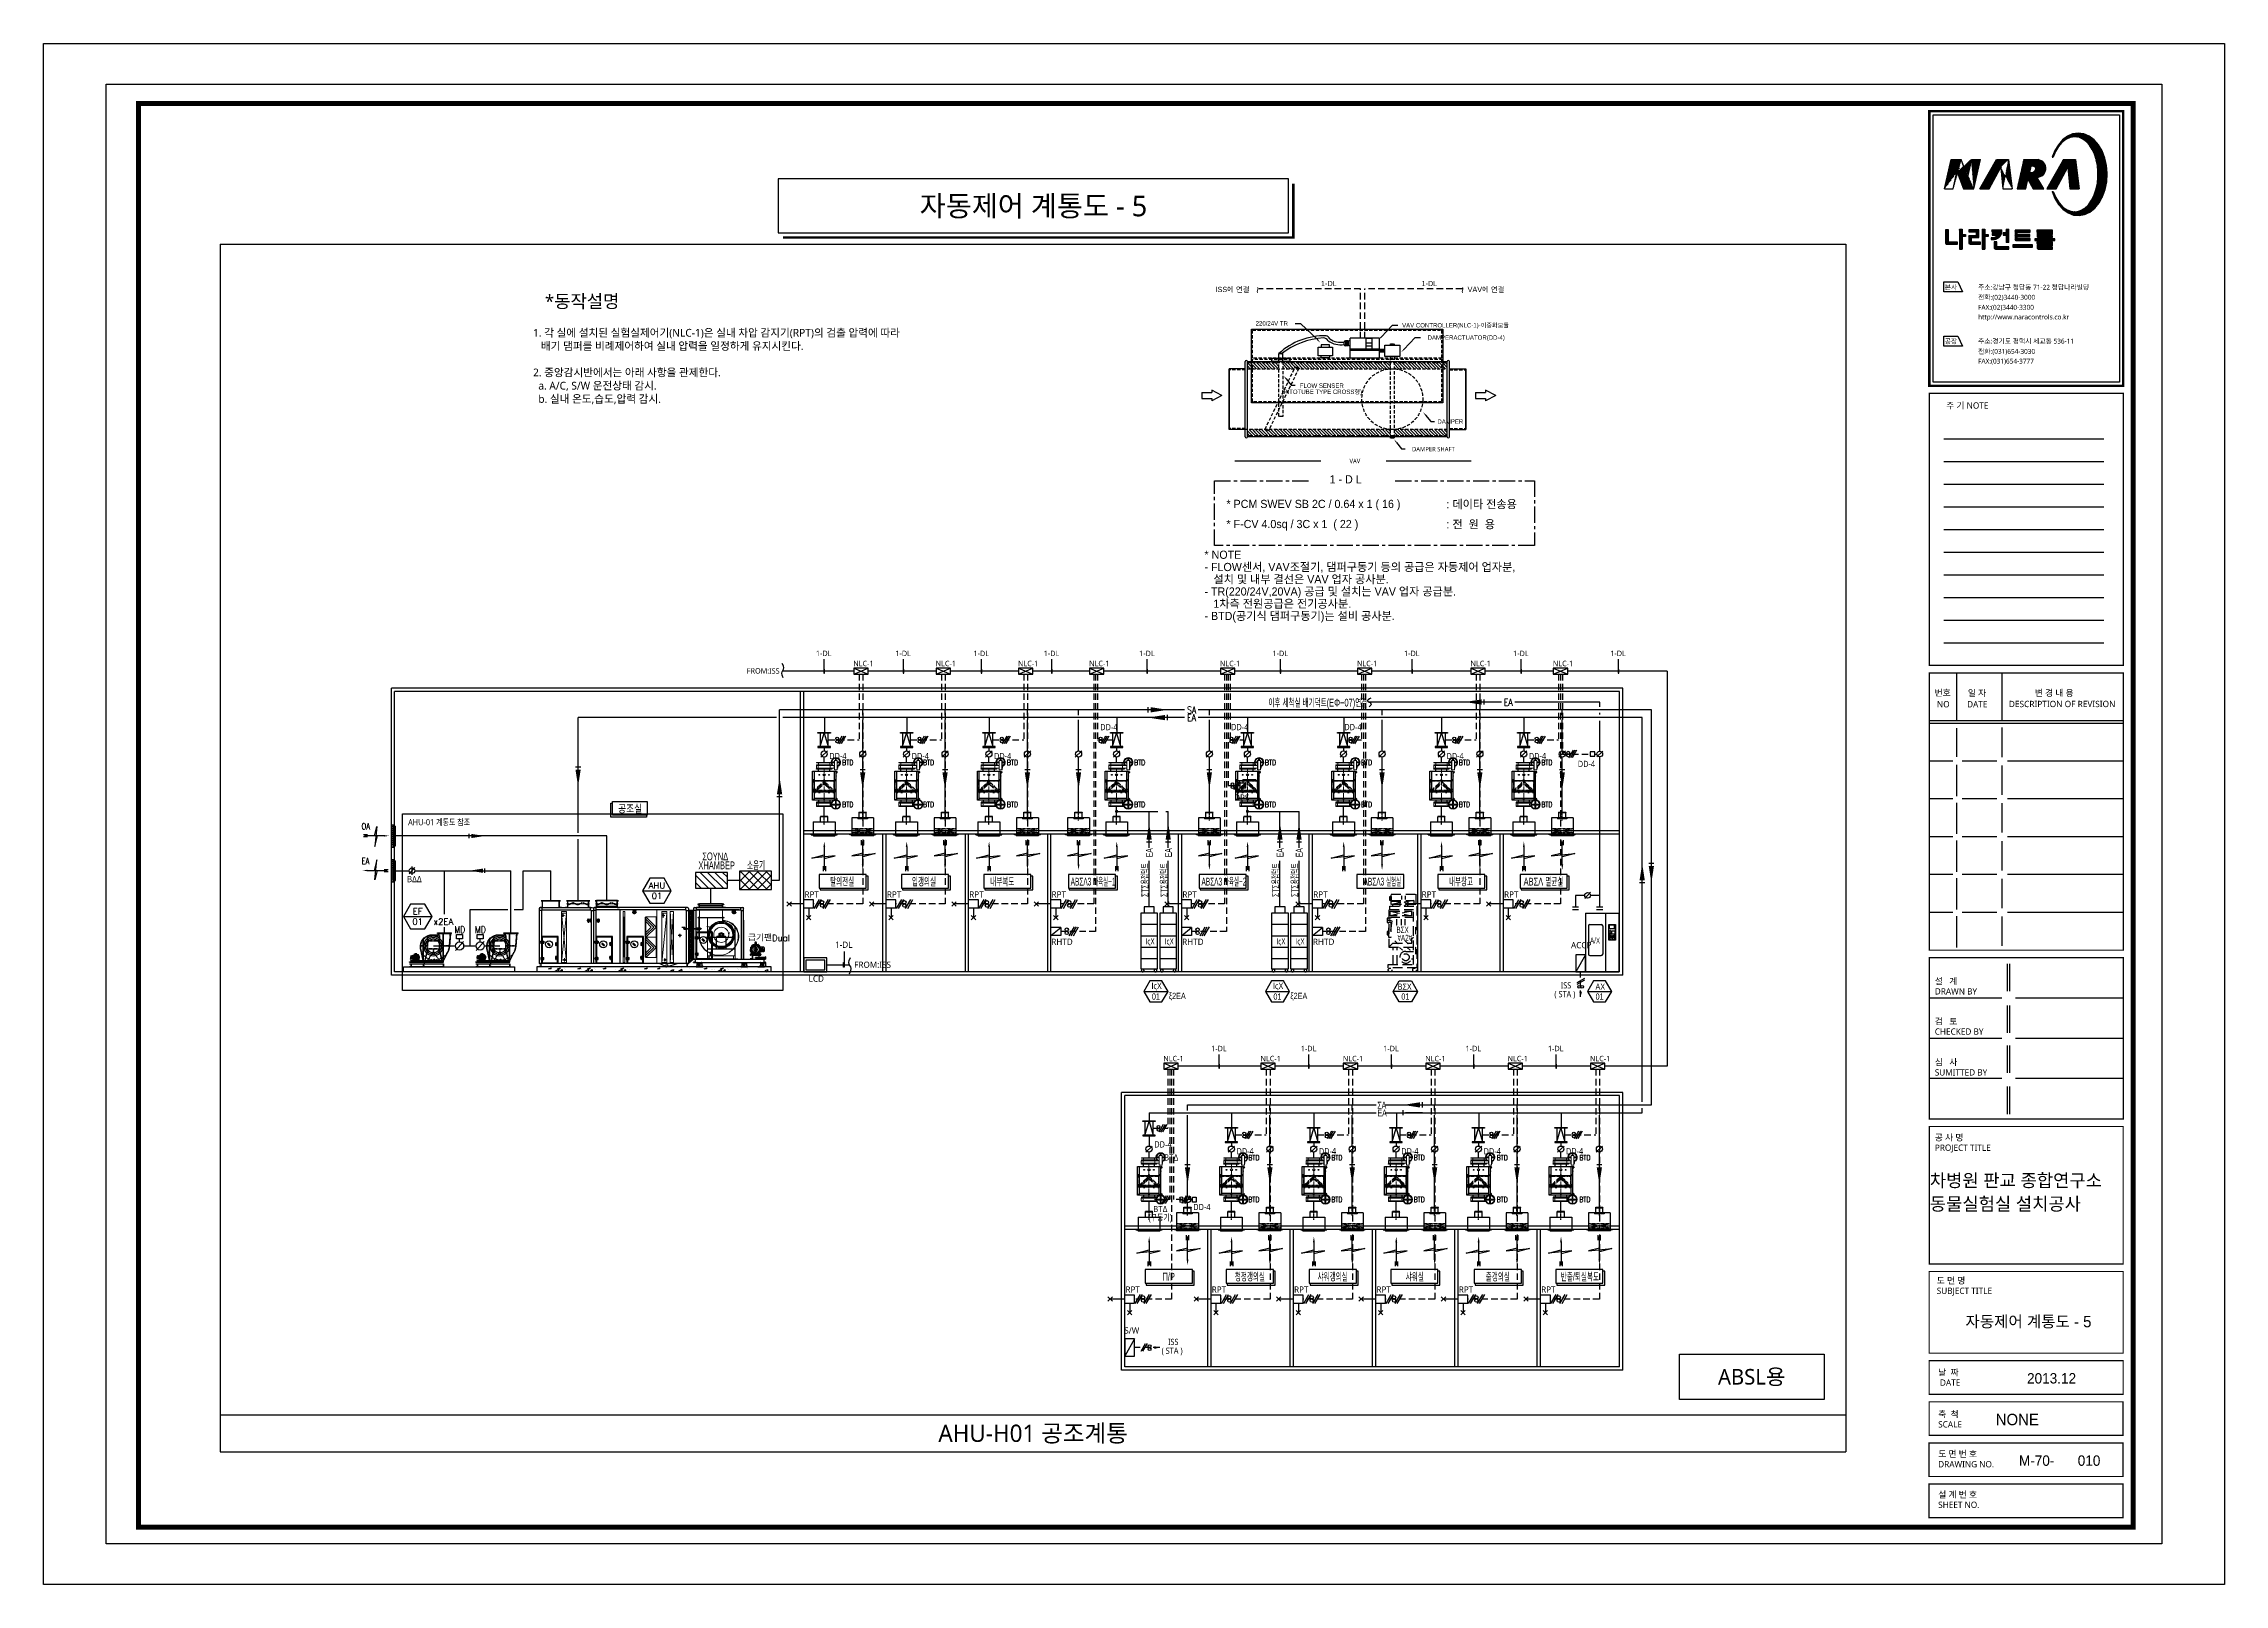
# Model space of a CAD drawing. Header units: millimetres. Extents: x -86 to 11742, y 5229 to 11464.
# Drawn here: x 7537 to 8378, y 5229 to 5823 of the extents above; entities that cross this region are included whole.
import ezdxf
from ezdxf.enums import TextEntityAlignment as Align

# ---------------------------------------------------------------- set-up
doc = ezdxf.new("R2010")
doc.units = ezdxf.units.MM
doc.header["$LTSCALE"] = 5
doc.header["$PDMODE"] = 1
for name, pattern in [('CENTER', [2, 1.25, -0.25, 0.25, -0.25]), ('CENTER2', [28.575, 19.05, -3.175, 3.175, -3.175]), ('CENTERX2', [4, 2.5, -0.5, 0.5, -0.5]), ('DASHED', [0.75, 0.5, -0.25]), ('HIDDEN', [0.375, 0.25, -0.125]), ('HIDDEN2', [4.7625, 3.175, -1.5875]), ('HIDDENX2', [0.75, 0.5, -0.25]), ('PHANTOM', [63.5, 31.75, -6.35, 6.35, -6.35, 6.35, -6.35])]:
    doc.linetypes.add(name, pattern=pattern)
doc.layers.get('0').update_dxf_attribs({"linetype": 'CONTINUOUS'})
doc.layers.get('Defpoints').update_dxf_attribs({"linetype": 'CONTINUOUS'})
for name, color, linetype, lineweight in [('0.3실선', 2, 'CONTINUOUS', 30), ('점선', 2, 'HIDDEN2', 50), ('중심선', 1, 'CENTER2', 13)]:
    doc.layers.add(name, color=color, linetype=linetype, lineweight=lineweight)
for name, color, linetype in [('2', 2, 'CONTINUOUS'), ('252', 252, 'CONTINUOUS'), ('7', 7, 'CONTINUOUS'), ('__CONNECTID__', 7, 'CONTINUOUS'), ('ARCH', 9, 'CONTINUOUS'), ('AUTO', 7, 'CONTINUOUS'), ('C', 7, 'CENTER'), ('EQ', 15, 'CONTINUOUS'), ('FORM', 7, 'CONTINUOUS'), ('FPP', 7, 'CONTINUOUS'), ('LGK-S', 121, 'CONTINUOUS'), ('MA', 15, 'CONTINUOUS'), ('NARA', 8, 'CONTINUOUS'), ('PANEL', 4, 'CONTINUOUS'), ('SOLID253', 253, 'CONTINUOUS'), ('장비배치', 2, 'CONTINUOUS')]:
    doc.layers.add(name, color=color, linetype=linetype)
doc.styles.add('GHD', font='Dotum.ttf')
doc.styles.add('GHS', font='ROMANS.shx', dxfattribs={"bigfont": 'GHS.shx'})
doc.styles.add('HY울릉도L', font='h2wull.TTF')
doc.styles.add('QQ', font='MALGUN.TTF.TTF')
doc.styles.get("Standard").update_dxf_attribs({"font": 'SYMBOL'})
doc.styles.add('STYLE1', font='MALGUN.TTF.TTF', dxfattribs={"height": 2.5})
doc.styles.add('TSTYLE8', font='txt', dxfattribs={"width": 0.95, "height": 5})
doc.styles.add('TSTYLE9', font='txt', dxfattribs={"width": 0.95, "height": 4})
doc.styles.add('울릉도M', font='h2wulm.TTF')
pattern_1 = [(45, (-11.3759, -7.50065), (-0.171711214, 0.171711214), [])]

msp = doc.modelspace()

# ---------------------------------------------------------------- texts
at = {"layer": '7', "style": '울릉도M'}
for s, p in [('M-70-', (8298.69, 5275.04)), ('010', (8321.36, 5275.04))]:
    msp.add_text(s, height=4, dxfattribs=at).set_placement(p)
at = {"layer": '__CONNECTID__', "color": 4, "style": 'QQ'}
msp.add_text('DPS', height=2.4, dxfattribs=at).set_placement((7996.02, 5531.46))
at = {"layer": 'AUTO', "color": 2, "style": 'QQ'}
for s, height, p in [('자동제어 계통도 - 5', 8, (7918.64, 5760.76)), ('1-DL', 2.1, (7837.75, 5588.23)), ('1-DL', 2.1, (7868.37, 5588.23)), ('1-DL', 2.1, (7898.49, 5588.23)), ('1-DL', 2.1, (7925.59, 5588.23)), ('1-DL', 2.1, (7962.4, 5588.23)), ('1-DL', 2.1, (8013.84, 5588.23)), ('1-DL', 2.1, (8064.53, 5588.23)), ('1-DL', 2.1, (8106.61, 5588.23)), ('1-DL', 2.1, (8144.09, 5588.23)), ('FROM:ISS', 2.1, (7814.41, 5581.5)), ('1-DL', 2.4, (7845.47, 5475.93)), ('FROM:ISS', 2.4, (7856.61, 5468.23)), ('LCD', 2.4, (7834.89, 5462.85)), ('1-DL', 2.1, (7990.15, 5435.91)), ('1-DL', 2.1, (8024.76, 5435.91)), ('1-DL', 2.1, (8056.53, 5435.91)), ('1-DL', 2.1, (8088.29, 5435.91)), ('1-DL', 2.1, (8120.05, 5435.91))]:
    msp.add_text(s, height=height, dxfattribs=at).set_placement(p, align=Align.MIDDLE_CENTER)
at = {"layer": 'AUTO'}
for s, height, style, p in [('ISS에 연결', 2.026, 'HY울릉도L', (7988.82, 5727.54)), ('VAV에 연결', 2.026, 'HY울릉도L', (8086.06, 5727.54)), ('1. 각 실에 설치된 실험실제어기(NLC-1)은 실내 차압 감지기(RPT)의 검출 압력에 따라', 3, 'QQ', (7725.66, 5710.35)), ('   배기 댐퍼를 비례제어하여 실내 압력을 일정하게 유지시킨다.', 3, 'QQ', (7725.66, 5705.25)), ('2. 중앙감시반에서는 아래 사항을 관제한다.', 3, 'QQ', (7725.66, 5695.05)), ('  a. A/C, S/W 운전상태 감시.', 3, 'QQ', (7725.66, 5689.95)), ('  b. 실내 온도,습도,압력 감시.', 3, 'QQ', (7725.66, 5684.85)), ('* PCM SWEV SB 2C / 0.64 x 1 ( 16 )', 3.1499, 'HY울릉도L', (7993.07, 5644.3)), (': 데이타 전송용', 3.15, 'HY울릉도L', (8077.91, 5644.19)), ('* F-CV 4.0sq / 3C x 1  ( 22 )', 3.1499, 'HY울릉도L', (7993.07, 5636.55)), (': 전  원  용 ', 3.15, 'HY울릉도L', (8077.91, 5636.44)), ('* NOTE', 3.148, 'HY울릉도L', (7984.6, 5624.71)), ('- FLOW센서, VAV조절기, 댐퍼구동기 등의 공급은 자동제어 업자분,', 3.1481, 'HY울릉도L', (7984.6, 5619.98)), ('   설치 및 내부 결선은 VAV 업자 공사분.', 3.1481, 'HY울릉도L', (7984.6, 5615.26)), ('- TR(220/24V,20VA) 공급 및 설치는 VAV 업자 공급분.', 3.1481, 'HY울릉도L', (7984.6, 5610.54)), ('- BTD(공기식 댐퍼구동기)는 설비 공사분.', 3.1481, 'HY울릉도L', (7984.6, 5601.1)), ('   1차측 전원공급은 전기공사분.', 3.1481, 'HY울릉도L', (7984.6, 5605.82))]:
    msp.add_text(s, height=height, dxfattribs=dict(at, style=style)).set_placement(p)
at = {"layer": 'AUTO', "color": 7, "style": 'HY울릉도L'}
for p in [(8006.72, 5727.01), (8085.77, 5727.01)]:
    msp.add_text('~', height=3.4, rotation=90, dxfattribs=at).set_placement(p)
for s, height, p in [('1-DL', 2.026, (8029.52, 5729.83)), ('1-DL', 2.026, (8068.28, 5729.83)), ('1 - D L', 3.15, (8032.84, 5653.78))]:
    msp.add_text(s, height=height, dxfattribs=at).set_placement(p)
at = {"layer": 'AUTO', "color": 171, "style": 'QQ'}
msp.add_text('*동작설명', height=5, dxfattribs=at).set_placement((7744.6, 5724.04), align=Align.MIDDLE)
at = {"layer": 'AUTO', "color": 0}
for s, height, style, p in [('220/24V TR', 1.688, 'HY울릉도L', (8010.55, 5715.49)), ('VAV CONTROLLER(NLC-1)-이중화모듈', 1.6884, 'HY울릉도L', (8081.4, 5714.75)), ('DAMPERACTUATOR(DD-4)', 1.6884, 'HY울릉도L', (8085.53, 5710.01)), ('(PITOTUBE TYPE CROSS형)', 1.6884, 'HY울릉도L', (8029.82, 5689.1)), ('FLOW SENSER', 1.6884, 'HY울릉도L', (8029.82, 5691.47)), ('DAMPER', 1.688, 'HY울릉도L', (8079.4, 5677.63)), ('VAV', 1.688, 'QQ', (8042.59, 5662.41)), ('DAMPER SHAFT', 1.6884, 'QQ', (8072.87, 5667))]:
    msp.add_text(s, height=height, dxfattribs=dict(at, style=style)).set_placement(p, align=Align.MIDDLE_CENTER)
at = {"layer": 'AUTO', "color": 2, "style": 'QQ'}
for s, height, p in [('NLC-1', 2.1, (7849.14, 5583.31)), ('NLC-1', 2.1, (7880.9, 5583.31)), ('NLC-1', 2.1, (7912.67, 5583.31)), ('NLC-1', 2.1, (7940.08, 5583.31)), ('NLC-1', 2.1, (7990.53, 5583.31)), ('NLC-1', 2.1, (8043.39, 5583.31)), ('NLC-1', 2.1, (8087.16, 5583.31)), ('NLC-1', 2.1, (8118.92, 5583.31)), ('RPT', 2.4, (7830.32, 5494.1)), ('RPT', 2.4, (7862.09, 5494.1)), ('RPT', 2.4, (7893.85, 5494.1)), ('RPT', 2.4, (7925.62, 5494.1)), ('RPT', 2.4, (7976.06, 5494.1)), ('RPT', 2.4, (8026.51, 5494.1)), ('RPT', 2.4, (8068.34, 5494.1)), ('RPT', 2.4, (8100.11, 5494.1)), ('RHTD', 2.4, (7925.52, 5475.86)), ('RHTD', 2.4, (7975.97, 5475.86)), ('RHTD', 2.4, (8026.42, 5475.86)), ('ACCP', 2.4, (8125.95, 5474.57)), ('NLC-1', 2.1, (7968.71, 5430.99)), ('NLC-1', 2.1, (8006.18, 5430.99)), ('NLC-1', 2.1, (8037.94, 5430.99)), ('NLC-1', 2.1, (8069.71, 5430.99)), ('NLC-1', 2.1, (8101.47, 5430.99)), ('NLC-1', 2.1, (8133.24, 5430.99)), ('RPT', 2.4, (7954.12, 5341.79)), ('RPT', 2.4, (7987.37, 5341.79)), ('RPT', 2.4, (8019.13, 5341.79)), ('RPT', 2.4, (8050.89, 5341.79)), ('RPT', 2.4, (8082.66, 5341.79)), ('RPT', 2.4, (8114.42, 5341.79)), ('S/W', 2.4, (7953.66, 5326.03))]:
    msp.add_text(s, height=height, dxfattribs=at).set_placement(p)
at = {"layer": 'AUTO', "color": 2, "style": 'QQ', "width": 0.8}
for s, p in [('DD-4', (7944.4, 5558.62)), ('DD-4', (7994.85, 5558.62)), ('DD-4', (8038.53, 5558.62)), ('DD-4', (7839.9, 5547.47)), ('DD-4', (7871.66, 5547.47)), ('DD-4', (7903.43, 5547.47)), ('DD-4', (8077.92, 5547.47)), ('DD-4', (8109.68, 5547.47)), ('DD-4', (8128.56, 5544.43)), ('AHU-01 계통도 참조', (7677.46, 5521.98)), ('ISS', (8122, 5459.09)), ('DD-4', (7965.24, 5397.74)), ('DD-4', (7996.94, 5395.15)), ('DD-4', (8028.7, 5395.15)), ('DD-4', (8060.47, 5395.15)), ('DD-4', (8092.23, 5395.15)), ('DD-4', (8124, 5395.15)), ('DD-4', (7980.26, 5373.61)), ('ISS', (7970.52, 5321.6))]:
    msp.add_text(s, height=2.4, dxfattribs=at).set_placement(p)
at = {"layer": 'AUTO', "color": 4, "style": 'QQ', "width": 0.8}
for p in [(8119.54, 5455.69), (7968.07, 5318.21)]:
    msp.add_text('( STA )', height=2.4, dxfattribs=at).set_placement(p)
at = {"layer": 'AUTO', "color": 4, "style": 'GHD'}
msp.add_text('자동제어 계통도 - 5', height=4.4, dxfattribs=at).set_placement((8302.35, 5330.65), align=Align.MIDDLE_CENTER)
at = {"layer": 'AUTO', "style": 'QQ'}
msp.add_text('ABSL용', height=6, dxfattribs=at).set_placement((8195.63, 5309.37), align=Align.MIDDLE_CENTER)
at = {"layer": 'AUTO', "color": 7, "style": 'QQ'}
msp.add_text('AHU-H01 공조계통', height=6.65, dxfattribs=at).set_placement((7918.49, 5287.59), align=Align.MIDDLE_CENTER)
at = {"layer": 'AUTO', "color": 4, "style": 'GHD'}
msp.add_text('NONE', height=4.4, dxfattribs=at).set_placement((8289.73, 5290.69))
at = {"layer": 'FORM', "color": 7, "style": 'GHD'}
for s, height, p in [('차병원 판교 종합연구소', 5, (8264.31, 5382.56)), ('동물실험실 설치공사', 5, (8264.31, 5373.52)), ('2013.12', 4, (8301.81, 5306.77))]:
    msp.add_text(s, height=height, dxfattribs=at).set_placement(p)
at = {"layer": 'NARA', "color": 8, "style": 'GHS'}
for s, height, width, p in [('SA', 2.7, 0.8, (7977.89, 5565.07)), ('EA', 2.7, 0.8, (8100.04, 5568.07)), ('EA', 2.7, 0.8, (7977.89, 5562.07)), ('BTD', 2.025, 0.7, (7844.86, 5545.18)), ('BTD', 2.025, 0.7, (7876.02, 5545.18)), ('BTD', 2.025, 0.7, (7908.39, 5545.18)), ('BTD', 2.025, 0.7, (7957.45, 5545.18)), ('BTD', 2.025, 0.7, (8007.89, 5545.18)), ('BTD', 2.025, 0.7, (8044.95, 5545.18)), ('BTD', 2.025, 0.7, (8082.69, 5545.18)), ('BTD', 2.025, 0.7, (8114.46, 5545.18)), ('BTD', 2.025, 0.7, (7844.86, 5529.01)), ('BTD', 2.025, 0.7, (7876.02, 5529.01)), ('BTD', 2.025, 0.7, (7908.39, 5529.01)), ('BTD', 2.025, 0.7, (7957.45, 5529.01)), ('BTD', 2.025, 0.7, (8007.89, 5529.01)), ('BTD', 2.025, 0.7, (8044.95, 5529.01)), ('BTD', 2.025, 0.7, (8082.69, 5529.01)), ('BTD', 2.025, 0.7, (8114.46, 5529.01)), ('OA', 2.4, 0.8, (7659.52, 5520.39)), ('EA', 2.4, 0.8, (7659.52, 5507.02)), ('MD', 2.7, 0.8, (7695.33, 5480.37)), ('MD', 2.7, 0.8, (7703.29, 5480.37)), ('BTD', 2.025, 0.7, (8001.52, 5392.82)), ('BTD', 2.025, 0.7, (8033.48, 5392.82)), ('BTD', 2.025, 0.7, (8065.24, 5392.86)), ('BTD', 2.025, 0.7, (8097.26, 5392.82)), ('BTD', 2.025, 0.7, (8129.16, 5392.82)), ('BTD', 2.025, 0.7, (8001.52, 5376.65)), ('BTD', 2.025, 0.7, (8033.48, 5376.65)), ('BTD', 2.025, 0.7, (8065.24, 5376.69)), ('BTD', 2.025, 0.7, (8097.26, 5376.65)), ('BTD', 2.025, 0.7, (8129.16, 5376.65))]:
    msp.add_text(s, height=height, dxfattribs=dict(at, width=width)).set_placement(p)
at = {"layer": 'NARA', "color": 8}
for s, height, width, p in [('이후 세척실 배기덕트(EF-07)연결', 3, 0.6, (8009.25, 5567.76)), ('공조실', 3, 0.8, (7758.46, 5526.89)), ('SOUND', 3, 0.6, (7790.96, 5508.48)), ('BDD', 2.4, 0.8, (7677.14, 5500.04)), ('CHAMBER', 3, 0.6, (7789.44, 5505.04)), ('소음기', 3, 0.6, (7808.2, 5505.09)), ('탈의전실', 3, 0.6, (7840.22, 5498.76)), ('입갱의실', 3, 0.6, (7871.79, 5498.76)), ('내부복도', 3, 0.6, (7901.95, 5498.76)), ('ABSL3 사육실-1', 3, 0.5, (7932.99, 5498.76)), ('ABSL3 사육실-2', 3, 0.5, (7983.44, 5498.76)), ('ABSL3 실험실', 3, 0.5, (8045.96, 5498.76)), ('내부창고', 3, 0.6, (8078.9, 5498.76)), ('ABSL 멸균실', 3, 0.6, (8107.67, 5498.76)), ('IVC', 2.4, 0.6, (7961.94, 5476.04)), ('IVC', 2.4, 0.6, (7969.31, 5476.04)), ('IVC', 2.4, 0.6, (8012.39, 5476.04)), ('IVC', 2.4, 0.6, (8019.76, 5476.04)), ('BSC', 2.4, 0.6, (8058.64, 5480.47)), ('"A2"', 2.4, 0.6, (8059.08, 5477.34)), ('SA', 2.64, 0.6, (8051.28, 5412.75)), ('EA', 2.64, 0.6, (8051.35, 5409.75)), ('P/R', 3, 0.6, (7968.4, 5346.44)), ('청정갱의실', 3, 0.6, (7996.31, 5346.44)), ('샤워갱의실', 3, 0.6, (8028.21, 5346.44)), ('샤워실', 3, 0.6, (8062.23, 5346.44)), ('출갱의실', 3, 0.6, (8093.08, 5346.44)), ('반출/퇴실복도', 3, 0.6, (8122.02, 5346.44))]:
    msp.add_text(s, height=height, dxfattribs=dict(at, width=width)).set_placement(p)
at = {"layer": 'NARA', "color": 8, "width": 0.6}
for s, p in [('EA', (7964.64, 5509.63)), ('EA', (7972.01, 5509.63)), ('EA', (8015.09, 5509.63)), ('EA', (8022.45, 5509.63)), ('STS용접덕트', (7962.93, 5494.3)), ('STS용접덕트', (7970.3, 5494.3)), ('STS용접덕트', (8013.38, 5494.3)), ('STS용접덕트', (8020.75, 5494.3))]:
    msp.add_text(s, height=2.64, rotation=90, dxfattribs=at).set_placement(p)
at = {"layer": 'NARA', "color": 8, "style": 'GHS'}
for s, p in [('AHU', (7773.44, 5498.76)), ('01', (7773.44, 5494.77)), ('01', (7681.19, 5484.85)), ('EF', (7681.19, 5488.84)), ('x2EA', (7691.09, 5484.85)), ('급기팬Dual', (7816.63, 5478.8))]:
    msp.add_text(s, height=2.4, dxfattribs=at).set_placement(p, align=Align.MIDDLE)
at = {"layer": 'NARA', "color": 8, "width": 0.6}
msp.add_text('A/C', height=2.4, dxfattribs=at).set_placement((8135.21, 5477.51), align=Align.MIDDLE_CENTER)
at = {"layer": 'NARA', "color": 8, "width": 0.8}
for s, p in [('IVC', (7966.15, 5459.76)), ('IVC', (8013.01, 5459.76)), ('BSC', (8061.79, 5459.76)), ('AC', (8137.24, 5459.76)), ('01', (7965.87, 5455.95)), ('x2EA', (7974.11, 5455.95)), ('01', (8012.74, 5455.95)), ('x2EA', (8020.98, 5455.95)), ('01', (8062.07, 5455.95)), ('01', (8136.96, 5455.95)), ('BTD', (7971.79, 5393.93)), ('BTD', (7967.6, 5374.03)), ('(구동기)', (7967.54, 5370.58))]:
    msp.add_text(s, height=2.4, dxfattribs=at).set_placement(p, align=Align.MIDDLE)

# ---------------------------------------------------------------- blocks, each defined once
blk = doc.blocks.new('form')
at = {"layer": 'FORM'}
h = blk.add_hatch(dxfattribs=at)
h.set_pattern_fill('ANSI31', color=256, scale=1.942691, style=0)
h.set_pattern_definition(pattern_1)
edge = h.paths.add_edge_path()
edge.add_line((716.28, 522.42), (720.27, 522.42))
edge.add_line((719.34, 533.67), (717.88, 527.02))
edge.add_line((711.49, 533.67), (715.47, 533.67))
edge.add_line((712.35, 522.42), (713.78, 528.86))
edge.add_line((708.92, 522.42), (712.35, 522.42))
edge.add_line((708.92, 522.42), (711.49, 533.67))
edge.add_line((717.81, 527.02), (715.47, 533.67))
edge.add_line((713.9, 528.86), (716.28, 522.42))
edge.add_line((720.27, 522.42), (722.81, 533.67))
edge.add_line((719.34, 533.67), (722.81, 533.67))
h = blk.add_hatch(dxfattribs=at)
h.set_pattern_fill('ANSI31', color=256, scale=1.942691, style=0)
h.set_pattern_definition(pattern_1)
edge = h.paths.add_edge_path()
edge.add_line((729.09, 533.67), (733.65, 533.67))
edge.add_line((731.5, 522.42), (735.09, 522.42))
edge.add_line((730.74, 530.54), (731.5, 522.42))
edge.add_line((726.18, 522.42), (730.63, 530.54))
edge.add_line((733.65, 533.67), (735.09, 522.42))
edge.add_line((722.55, 522.42), (726.18, 522.42))
edge.add_line((722.55, 522.42), (729.09, 533.67))
h = blk.add_hatch(dxfattribs=at)
h.set_pattern_fill('ANSI31', color=256, scale=1.942691, style=0)
h.set_pattern_definition(pattern_1)
edge = h.paths.add_edge_path(flags=16)
edge.add_arc((742.35, 530.64), 1.96, 269.41671, 343.40246)
edge.add_arc((743.39, 530.25), 0.855, 348.54675, 460.07617)
edge.add_line((743.24, 531.09), (742.29, 531.1))
edge.add_line((742.29, 531.1), (741.72, 528.67))
edge.add_line((741.72, 528.67), (742.33, 528.68))
edge = h.paths.add_edge_path()
edge.add_arc((744.68, 530.29), 3.4, 269.06344, 442.79781)
edge.add_line((745.11, 533.67), (739.53, 533.67))
edge.add_line((739.53, 533.67), (736.99, 522.42))
edge.add_line((736.99, 522.42), (740.29, 522.42))
edge.add_line((740.29, 522.42), (741.1, 526.15))
edge.add_line((741.1, 526.15), (743.16, 522.42))
edge.add_line((743.16, 522.42), (747.3, 522.42))
edge.add_line((747.3, 522.42), (744.63, 526.89))
h = blk.add_hatch(dxfattribs=at)
h.set_pattern_fill('ANSI31', color=256, scale=1.942691, style=0)
h.set_pattern_definition(pattern_1)
h.paths.add_polyline_path([(754.86, 533.67), (759.44, 533.67), (760.86, 522.42), (757.31, 522.42), (756.55, 530.81), (751.98, 522.42), (748.42, 522.42)])
h = blk.add_hatch(dxfattribs=at)
h.set_pattern_fill('ANSI31', color=256, scale=1.942691, style=0)
h.set_pattern_definition(pattern_1)
h.paths.add_polyline_path([(710.46, 506.65), (709.33, 506.65), (709.33, 501.59), (709.39, 501.43), (709.49, 501.3), (709.64, 501.15), (709.74, 501.13), (709.88, 501.1), (714.03, 501.1), (714.03, 501.91), (710.46, 501.91)])
edge = h.paths.add_edge_path(flags=16)
edge.add_line((709.65, 501.14), (709.53, 501.27))
h = blk.add_hatch(dxfattribs=at)
h.set_pattern_fill('ANSI31', color=256, scale=1.942691, style=0)
h.set_pattern_definition(pattern_1)
h.paths.add_polyline_path([(715.78, 506.81), (715.78, 504.83), (717.05, 504.83), (717.05, 504.1), (715.79, 504.1), (715.79, 499.19), (714.7, 499.19), (714.7, 506.81)])
h = blk.add_hatch(dxfattribs=at)
h.set_pattern_fill('ANSI31', color=256, scale=1.942691, style=0)
h.set_pattern_definition(pattern_1)
h.paths.add_polyline_path([(722.25, 506.67), (718.34, 506.67), (718.34, 505.88), (721, 505.88), (721.1, 505.85), (721.2, 505.77), (721.24, 505.65), (721.24, 504.32), (718.39, 504.32), (718.33, 504.29), (718.31, 504.24), (718.31, 501.49), (718.37, 501.37), (718.46, 501.29), (718.62, 501.21), (718.89, 501.14), (722.85, 501.14), (722.85, 501.82), (719.56, 501.82), (719.45, 501.88), (719.43, 501.96), (719.43, 503.42), (719.45, 503.51), (719.53, 503.61), (722.25, 503.61)])
edge = h.paths.add_edge_path()
edge.add_line((718.31, 504.23), (718.4, 504.32))
edge.add_line((718.47, 501.28), (718.36, 501.39))
h = blk.add_hatch(dxfattribs=at)
h.set_pattern_fill('ANSI31', color=256, scale=1.942691, style=0)
h.set_pattern_definition(pattern_1)
h.paths.add_polyline_path([(723.54, 506.81), (724.58, 506.81), (724.58, 504.84), (725.83, 504.84), (725.83, 504.05), (724.58, 504.05), (724.58, 499.19), (723.54, 499.19)])
h = blk.add_hatch(dxfattribs=at)
h.set_pattern_fill('ANSI31', color=256, scale=1.942691, style=0)
h.set_pattern_definition(pattern_1)
h.paths.add_polyline_path([(727.17, 506.65), (731.07, 506.65), (731.07, 505.84), (731.07, 505.45), (730.77, 504.79), (730.44, 504.23), (730.05, 503.77), (729.45, 503.35), (729.02, 503.14), (728.72, 503.03), (728.2, 502.91), (727.79, 502.86), (727.02, 502.86), (727.02, 503.54), (727.52, 503.54), (727.88, 503.57), (728.24, 503.69), (728.62, 503.84), (728.94, 504.03), (729.2, 504.24), (729.37, 504.38), (729.4, 504.5), (729.34, 504.59), (727.39, 504.59), (727.39, 505.25), (729.83, 505.25), (729.93, 505.38), (729.98, 505.56), (729.95, 505.74), (729.86, 505.84), (729.79, 505.9), (727.17, 505.9)])
edge = h.paths.add_edge_path(flags=16)
edge.add_line((730, 503.73), (730.14, 503.87))
h = blk.add_hatch(dxfattribs=at)
h.set_pattern_fill('ANSI31', color=256, scale=1.942691, style=0)
h.set_pattern_definition(pattern_1)
h.paths.add_polyline_path([(733.81, 501.67), (732.75, 501.67), (732.75, 504.58), (731.58, 504.58), (731.58, 505.46), (732.74, 505.46), (732.74, 506.81), (733.81, 506.81)])
h = blk.add_hatch(dxfattribs=at)
h.set_pattern_fill('ANSI31', color=256, scale=1.942691, style=0)
h.set_pattern_definition(pattern_1)
h.paths.add_polyline_path([(742.04, 506.45), (736.2, 506.45), (736.2, 502.78), (736.23, 502.67), (736.31, 502.59), (736.47, 502.48), (736.54, 502.46), (742.05, 502.46), (742.05, 503.21), (737.16, 503.21), (737.06, 503.27), (737.03, 503.32), (737.03, 503.93), (737.07, 504.02), (737.16, 504.08), (737.23, 504.09), (741.87, 504.09), (741.87, 504.84), (737.28, 504.84), (737.13, 504.87), (737.05, 504.92), (737.04, 504.98), (737.04, 505.56), (737.09, 505.64), (737.17, 505.71), (737.26, 505.74), (742.04, 505.74)])
h = blk.add_hatch(dxfattribs=at)
h.set_pattern_fill('ANSI31', color=256, scale=1.942691, style=0)
h.set_pattern_definition(pattern_1)
h.paths.add_polyline_path([(750.58, 506.42), (744.64, 506.42), (744.64, 505.75), (749.4, 505.75), (749.53, 505.71), (749.58, 505.64), (749.6, 505.55), (749.59, 505.44), (749.43, 505.31), (749.26, 505.27), (744.77, 505.27), (744.77, 503.89), (744.81, 503.8), (744.89, 503.73), (745, 503.63), (745.08, 503.6), (746.98, 503.6), (747.07, 503.57), (747.11, 503.53), (747.14, 503.5), (747.14, 503.29), (747.11, 503.2), (747, 503.15), (743.86, 503.15), (743.86, 502.48), (751.47, 502.48), (751.47, 503.15), (748.35, 503.15), (748.21, 503.18), (748.16, 503.27), (748.16, 503.52), (748.23, 503.59), (748.34, 503.64), (750.67, 503.64), (750.67, 504.31), (745.8, 504.31), (745.69, 504.37), (745.65, 504.45), (745.65, 504.67), (745.73, 504.76), (745.87, 504.8), (750.58, 504.8)])
edge = h.paths.add_edge_path(flags=16)
edge.add_line((744.93, 503.69), (744.81, 503.82))
h = blk.add_hatch(dxfattribs=at)
h.set_pattern_fill('ANSI31', color=256, scale=1.942691, style=0)
h.set_pattern_definition(pattern_1)
edge = h.paths.add_edge_path()
edge.add_line((728.13, 502), (728.13, 499.59))
edge.add_line((728.13, 499.59), (728.19, 499.49))
edge.add_line((728.19, 499.49), (728.28, 499.4))
edge.add_line((728.28, 499.4), (728.4, 499.32))
edge.add_line((728.4, 499.32), (728.51, 499.24))
edge.add_line((728.51, 499.24), (728.63, 499.17))
edge.add_line((729.21, 500.07), (729.21, 502))
edge.add_line((729.21, 502), (728.13, 502))
edge.add_line((728.62, 499.17), (728.63, 499.19))
edge.add_line((728.23, 499.45), (728.18, 499.49))
edge.add_line((733.78, 499.19), (733.78, 500.07))
edge.add_line((733.78, 500.07), (729.21, 500.07))
edge.add_line((728.6, 499.19), (733.78, 499.19))
h = blk.add_hatch(dxfattribs=at)
h.set_pattern_fill('ANSI31', color=256, scale=1.942691, style=0)
h.set_pattern_definition(pattern_1)
h.paths.add_polyline_path([(742.96, 499.98), (742.96, 500.81), (735.37, 500.81), (735.37, 499.98)])
h = blk.add_hatch(dxfattribs=at)
h.set_pattern_fill('ANSI31', color=256, scale=1.942691, style=0)
h.set_pattern_definition(pattern_1)
h.paths.add_polyline_path([(750.58, 500.39), (750.58, 502.04), (744.64, 502.04), (744.64, 501.34), (749.4, 501.34), (749.52, 501.3), (749.58, 501.23), (749.6, 501.14), (749.59, 501.03), (749.46, 500.9), (749.34, 500.86), (744.81, 500.86), (744.77, 500.86), (744.77, 499.49), (744.81, 499.4), (744.89, 499.32), (745, 499.23), (745.12, 499.18), (750.67, 499.18), (750.67, 499.91), (745.8, 499.91), (745.69, 499.97), (745.65, 500.04), (745.65, 500.26), (745.73, 500.35), (745.87, 500.39)])
edge = h.paths.add_edge_path(flags=16)
edge.add_line((750.65, 499.18), (750.67, 499.21))
edge.add_line((744.91, 499.3), (744.81, 499.41))
at = {"layer": 'AUTO'}
for p, q in [((-24.08, 578.4), (816.92, 578.4)), ((-24.08, -15.6), (-24.08, 578.4)), ((816.92, 578.4), (816.92, -15.6)), ((816.92, -15.6), (-24.08, -15.6))]:
    blk.add_line(p, q, dxfattribs=at)
at = {"layer": 'FORM', "color": 3}
for p, q in [((751.74, 537.54), (752.95, 538.75)), ((752.26, 538.4), (756.71, 542.86)), ((752.78, 539.27), (755.74, 542.23)), ((755.34, 541.14), (757.32, 543.13)), ((756.23, 541.68), (757.94, 543.39)), ((756.86, 541.97), (758.5, 543.61)), ((757.45, 542.22), (758.9, 543.68)), ((757.86, 542.29), (759.31, 543.74)), ((758.27, 542.35), (759.72, 543.81)), ((758.68, 542.42), (760.13, 543.87)), ((759.09, 542.46), (760.54, 543.91)), ((759.39, 542.44), (760.84, 543.89)), ((759.69, 542.4), (761.14, 543.85)), ((760, 542.37), (761.44, 543.81)), ((760.3, 542.33), (761.75, 543.77)), ((760.61, 542.29), (762.05, 543.73)), ((760.88, 542.22), (762.35, 543.69)), ((761.12, 542.12), (762.66, 543.65)), ((761.36, 542.01), (762.91, 543.56)), ((761.61, 541.91), (763.15, 543.46)), ((761.85, 541.81), (763.39, 543.36)), ((762.09, 541.71), (763.63, 543.26)), ((762.34, 541.61), (763.88, 543.15)), ((762.54, 541.47), (764.12, 543.05)), ((762.74, 541.33), (764.36, 542.95)), ((762.93, 541.18), (764.6, 542.85)), ((763.13, 541.03), (764.83, 542.74)), ((763.32, 540.88), (765.03, 542.59)), ((763.52, 540.74), (765.23, 542.44)), ((763.72, 540.59), (765.42, 542.3)), ((763.88, 540.41), (765.62, 542.15)), ((764.04, 540.23), (765.82, 542)), ((764.21, 540.05), (766.01, 541.85)), ((764.37, 539.87), (766.21, 541.71)), ((764.53, 539.69), (766.4, 541.56)), ((764.69, 539.51), (766.6, 541.41)), ((764.86, 539.33), (766.78, 541.25)), ((765, 539.13), (766.94, 541.07)), ((765.14, 538.92), (767.1, 540.88)), ((765.27, 538.71), (767.26, 540.7)), ((765.41, 538.5), (767.42, 540.52)), ((765.54, 538.29), (767.58, 540.33)), ((765.67, 538.08), (767.74, 540.15)), ((765.81, 537.87), (767.9, 539.97)), ((765.94, 537.66), (768.06, 539.78)), ((766.05, 537.43), (768.22, 539.6)), ((766.16, 537.2), (768.38, 539.41)), ((766.27, 536.96), (768.51, 539.2)), ((766.38, 536.72), (768.64, 538.99)), ((766.48, 536.49), (768.77, 538.77)), ((766.59, 536.25), (768.89, 538.55)), ((766.7, 536.01), (769.02, 538.34)), ((750.47, 534.58), (750.89, 534.58)), ((750.49, 534.58), (751.17, 535.25)), ((750.69, 535.12), (751.4, 535.83)), ((750.84, 534.58), (750.93, 534.67)), ((750.92, 535.69), (751.63, 536.4)), ((751.15, 536.27), (751.95, 537.06)), ((751.38, 536.84), (752.44, 537.9)), ((766.8, 535.78), (769.15, 538.12)), ((766.89, 535.52), (769.27, 537.9)), ((766.97, 535.26), (769.4, 537.69)), ((767.05, 534.99), (769.53, 537.47)), ((767.13, 534.73), (769.65, 537.25)), ((767.21, 534.47), (769.78, 537.04)), ((767.29, 534.2), (769.88, 536.79)), ((767.37, 533.94), (769.97, 536.55)), ((767.45, 533.68), (770.07, 536.3)), ((767.51, 533.39), (770.17, 536.05)), ((767.57, 533.11), (770.26, 535.8)), ((767.63, 532.83), (770.36, 535.55)), ((767.69, 532.54), (770.45, 535.3)), ((767.75, 532.26), (770.55, 535.06)), ((767.81, 531.98), (770.64, 534.81)), ((767.87, 531.69), (770.74, 534.56)), ((767.93, 531.41), (770.83, 534.31)), ((767.96, 531.09), (770.9, 534.03)), ((767.99, 530.78), (770.96, 533.75)), ((768.02, 530.47), (771.02, 533.47)), ((768.06, 530.16), (771.08, 533.19)), ((768.09, 529.85), (771.14, 532.91)), ((768.11, 526.44), (771.6, 529.93)), ((768.12, 529.54), (771.21, 532.63)), ((768.15, 529.23), (771.27, 532.34)), ((768.15, 526.82), (771.58, 530.25)), ((768.16, 528.89), (771.33, 532.06)), ((768.16, 528.55), (771.39, 531.78)), ((768.16, 528.2), (771.46, 531.5)), ((768.16, 527.86), (771.5, 531.2)), ((768.16, 527.52), (771.53, 530.88)), ((768.16, 527.17), (771.55, 530.57)), ((760.36, 512.16), (771.09, 522.89)), ((760.67, 512.13), (771, 522.46)), ((761.03, 512.14), (770.87, 521.99)), ((761.44, 512.22), (770.68, 521.45)), ((765.35, 517.5), (771.17, 523.32)), ((765.92, 518.41), (771.26, 523.75)), ((766.25, 519.08), (771.35, 524.18)), ((766.58, 519.76), (771.43, 524.61)), ((766.83, 520.35), (771.52, 525.04)), ((766.99, 520.86), (771.56, 525.42)), ((767.16, 521.36), (771.58, 525.79)), ((767.32, 521.87), (771.6, 526.15)), ((767.49, 522.38), (771.63, 526.52)), ((767.54, 522.77), (771.65, 526.88)), ((767.63, 523.21), (771.67, 527.25)), ((767.72, 523.64), (771.69, 527.61)), ((767.81, 524.08), (771.71, 527.98)), ((767.9, 524.51), (771.72, 528.34)), ((767.96, 524.91), (771.7, 528.65)), ((767.99, 525.29), (771.67, 528.97)), ((768.03, 525.67), (771.65, 529.29)), ((768.07, 526.06), (771.63, 529.61)), ((750.44, 521.4), (750.92, 521.4)), ((750.52, 521.21), (750.71, 521.4)), ((750.62, 520.96), (750.96, 521.31)), ((750.71, 520.72), (751.06, 521.06)), ((750.81, 520.48), (751.16, 520.82)), ((750.91, 520.23), (751.26, 520.58)), ((751.01, 519.99), (751.36, 520.33)), ((751.11, 519.74), (751.46, 520.09)), ((751.21, 519.5), (751.56, 519.85)), ((751.31, 519.25), (751.66, 519.61)), ((751.41, 519.01), (751.76, 519.36)), ((751.51, 518.76), (751.86, 519.12)), ((751.63, 518.55), (751.98, 518.9)), ((751.76, 518.33), (752.12, 518.69)), ((751.89, 518.12), (752.25, 518.47)), ((752.02, 517.91), (752.38, 518.26)), ((752.15, 517.69), (752.51, 518.05)), ((752.29, 517.48), (752.64, 517.84)), ((752.42, 517.27), (752.77, 517.63)), ((752.55, 517.06), (752.91, 517.42)), ((752.68, 516.84), (753.04, 517.2)), ((752.81, 516.63), (753.17, 516.99)), ((752.94, 516.42), (753.34, 516.82)), ((753.1, 516.24), (753.5, 516.64)), ((753.26, 516.06), (753.67, 516.46)), ((753.43, 515.88), (753.83, 516.28)), ((753.59, 515.7), (754, 516.1)), ((753.75, 515.52), (754.16, 515.92)), ((753.92, 515.34), (754.33, 515.75)), ((754.08, 515.16), (754.49, 515.57)), ((754.24, 514.98), (754.66, 515.39)), ((754.41, 514.8), (754.86, 515.25)), ((754.57, 514.62), (755.07, 515.11)), ((754.75, 514.45), (755.27, 514.98)), ((754.95, 514.31), (755.48, 514.84)), ((755.15, 514.17), (755.68, 514.7)), ((755.36, 514.03), (755.89, 514.56)), ((755.56, 513.88), (756.09, 514.42)), ((755.76, 513.74), (756.3, 514.28)), ((755.96, 513.6), (756.55, 514.19)), ((756.16, 513.46), (756.81, 514.1)), ((756.36, 513.31), (757.06, 514.02)), ((756.56, 513.17), (757.32, 513.93)), ((756.8, 513.07), (757.57, 513.84)), ((757.05, 512.97), (757.83, 513.75)), ((757.28, 512.86), (758.16, 513.74)), ((757.54, 512.78), (758.42, 513.65)), ((757.79, 512.68), (758.75, 513.64)), ((758.04, 512.59), (759.08, 513.63)), ((758.28, 512.49), (759.42, 513.62)), ((758.53, 512.39), (759.75, 513.61)), ((758.8, 512.32), (760.19, 513.72)), ((759.11, 512.29), (760.66, 513.84)), ((759.42, 512.26), (761.12, 513.96)), ((759.74, 512.23), (761.68, 514.17)), ((760.05, 512.19), (762.48, 514.62)), ((761.86, 512.29), (770.49, 520.92)), ((762.28, 512.37), (770.29, 520.38)), ((762.7, 512.44), (770.1, 519.84)), ((763.18, 512.57), (769.85, 519.25)), ((763.83, 512.88), (769.43, 518.48)), ((764.48, 513.19), (769, 517.71)), ((765.22, 513.59), (768.48, 516.85))]:
    blk.add_line(p, q, dxfattribs=at)
at = {"layer": 'FORM', "color": 7}
for p, q in [((708.92, 522.42), (711.49, 533.67)), ((717.81, 527.02), (715.47, 533.67)), ((719.34, 533.67), (717.88, 527.02)), ((720.27, 522.42), (722.81, 533.67)), ((722.55, 522.42), (729.09, 533.67)), ((726.18, 522.42), (730.63, 530.54)), ((730.74, 530.54), (731.5, 522.42)), ((733.65, 533.67), (735.09, 522.42)), ((739.53, 533.67), (736.99, 522.42)), ((742.29, 531.1), (741.72, 528.67)), ((743.24, 531.09), (742.29, 531.1)), ((754.86, 533.67), (748.42, 522.42)), ((751.98, 522.42), (756.55, 530.81)), ((756.55, 530.81), (757.31, 522.42)), ((759.44, 533.67), (760.86, 522.42)), ((712.35, 522.42), (713.78, 528.86)), ((713.9, 528.86), (716.28, 522.42)), ((740.29, 522.42), (741.1, 526.15)), ((741.1, 526.15), (743.16, 522.42)), ((741.72, 528.67), (742.33, 528.68)), ((747.3, 522.42), (744.63, 526.89)), ((710.46, 506.65), (709.33, 506.65)), ((709.33, 506.65), (709.33, 501.59)), ((710.46, 501.91), (710.46, 506.65)), ((714.7, 506.81), (714.7, 499.19)), ((714.7, 506.81), (715.78, 506.81)), ((715.78, 506.81), (715.78, 504.83)), ((715.78, 504.83), (717.05, 504.83)), ((717.05, 504.83), (717.05, 504.1)), ((722.25, 506.67), (718.34, 506.67)), ((718.34, 506.67), (718.34, 505.88)), ((718.34, 505.88), (721, 505.88)), ((721, 505.88), (721.1, 505.85)), ((721.1, 505.85), (721.2, 505.77)), ((721.2, 505.77), (721.24, 505.65)), ((721.24, 505.65), (721.24, 504.32)), ((722.25, 503.61), (722.25, 506.67)), ((723.54, 506.81), (723.54, 499.19)), ((723.54, 506.81), (724.58, 506.81)), ((724.58, 506.81), (724.58, 504.84)), ((724.58, 504.84), (725.83, 504.84)), ((725.83, 504.84), (725.83, 504.05)), ((727.17, 506.65), (727.17, 505.9)), ((727.17, 505.9), (729.79, 505.9)), ((727.39, 505.25), (727.39, 504.59)), ((729.83, 505.25), (727.39, 505.25)), ((729.79, 505.9), (729.86, 505.84)), ((729.93, 505.38), (729.83, 505.25)), ((729.86, 505.84), (729.95, 505.74)), ((729.98, 505.56), (729.93, 505.38)), ((729.95, 505.74), (729.98, 505.56)), ((730.44, 504.23), (730.77, 504.79)), ((730.77, 504.79), (731.07, 505.45)), ((731.07, 505.84), (731.07, 506.65)), ((731.07, 505.45), (731.07, 505.84)), ((731.58, 505.46), (731.58, 504.58)), ((732.74, 505.46), (731.58, 505.46)), ((732.74, 506.81), (732.74, 505.46)), ((732.74, 506.81), (733.81, 506.81)), ((733.81, 501.67), (733.81, 506.81)), ((742.04, 506.45), (736.2, 506.45)), ((736.2, 506.45), (736.2, 502.78)), ((737.04, 505.56), (737.09, 505.64)), ((737.04, 504.98), (737.04, 505.56)), ((737.05, 504.92), (737.04, 504.98)), ((737.13, 504.87), (737.05, 504.92)), ((737.09, 505.64), (737.17, 505.71)), ((737.28, 504.84), (737.13, 504.87)), ((737.17, 505.71), (737.26, 505.74)), ((737.26, 505.74), (742.04, 505.74)), ((741.87, 504.84), (737.28, 504.84)), ((741.87, 504.09), (741.87, 504.84)), ((742.04, 505.74), (742.04, 506.45)), ((750.58, 506.42), (744.64, 506.42)), ((744.64, 506.42), (744.64, 505.75)), ((744.64, 505.75), (749.4, 505.75)), ((749.26, 505.27), (744.77, 505.27)), ((744.77, 505.27), (744.77, 503.89)), ((745.65, 504.67), (745.73, 504.76)), ((745.65, 504.45), (745.65, 504.67)), ((745.73, 504.76), (745.87, 504.8)), ((745.87, 504.8), (750.58, 504.8)), ((749.43, 505.31), (749.26, 505.27)), ((749.4, 505.75), (749.53, 505.71)), ((749.59, 505.44), (749.43, 505.31)), ((749.53, 505.71), (749.58, 505.64)), ((749.58, 505.64), (749.6, 505.55)), ((749.6, 505.55), (749.59, 505.44)), ((750.58, 504.8), (750.58, 506.42)), ((709.33, 501.59), (709.39, 501.43)), ((709.39, 501.43), (709.49, 501.3)), ((709.49, 501.3), (709.64, 501.15)), ((709.65, 501.14), (709.53, 501.27)), ((709.64, 501.15), (709.74, 501.13)), ((709.74, 501.13), (709.88, 501.1)), ((709.88, 501.1), (714.03, 501.1)), ((714.03, 501.91), (710.46, 501.91)), ((714.03, 501.1), (714.03, 501.91)), ((714.7, 499.19), (715.79, 499.19)), ((715.79, 504.1), (715.79, 499.19)), ((717.05, 504.1), (715.79, 504.1)), ((718.31, 504.23), (718.4, 504.32)), ((718.33, 504.29), (718.31, 504.24)), ((718.31, 504.24), (718.31, 501.49)), ((718.31, 501.49), (718.37, 501.37)), ((718.39, 504.32), (718.33, 504.29)), ((718.47, 501.28), (718.36, 501.39)), ((718.37, 501.37), (718.46, 501.29)), ((721.24, 504.32), (718.39, 504.32)), ((718.46, 501.29), (718.62, 501.21)), ((718.62, 501.21), (718.89, 501.14)), ((718.89, 501.14), (722.85, 501.14)), ((719.43, 503.42), (719.45, 503.51)), ((719.43, 501.96), (719.43, 503.42)), ((719.45, 501.88), (719.43, 501.96)), ((719.45, 503.51), (719.53, 503.61)), ((719.56, 501.82), (719.45, 501.88)), ((719.53, 503.61), (722.25, 503.61)), ((722.85, 501.82), (719.56, 501.82)), ((722.85, 501.14), (722.85, 501.82)), ((723.54, 499.19), (724.58, 499.19)), ((724.58, 504.05), (724.58, 499.19)), ((725.83, 504.05), (724.58, 504.05)), ((727.02, 503.54), (727.02, 502.86)), ((727.52, 503.54), (727.02, 503.54)), ((727.02, 502.86), (727.79, 502.86)), ((727.39, 504.59), (729.34, 504.59)), ((727.88, 503.57), (727.52, 503.54)), ((727.79, 502.86), (728.2, 502.91)), ((728.24, 503.69), (727.88, 503.57)), ((729.21, 502), (728.13, 502)), ((728.13, 502), (728.13, 499.59)), ((728.13, 499.59), (728.19, 499.49)), ((728.23, 499.45), (728.18, 499.49)), ((728.19, 499.49), (728.28, 499.4)), ((728.2, 502.91), (728.72, 503.03)), ((728.62, 503.84), (728.24, 503.69)), ((728.28, 499.4), (728.4, 499.32)), ((728.4, 499.32), (728.51, 499.24)), ((728.51, 499.24), (728.63, 499.17)), ((728.6, 499.19), (733.78, 499.19)), ((728.94, 504.03), (728.62, 503.84)), ((728.62, 499.17), (728.63, 499.19)), ((728.72, 503.03), (729.02, 503.14)), ((729.2, 504.24), (728.94, 504.03)), ((729.02, 503.14), (729.45, 503.35)), ((729.37, 504.38), (729.2, 504.24)), ((729.21, 500.07), (729.21, 502)), ((733.78, 500.07), (729.21, 500.07)), ((729.34, 504.59), (729.4, 504.5)), ((729.4, 504.5), (729.37, 504.38)), ((729.45, 503.35), (730.05, 503.77)), ((730, 503.73), (730.14, 503.87)), ((730.05, 503.77), (730.44, 504.23)), ((731.58, 504.58), (732.75, 504.58)), ((732.75, 504.58), (732.75, 501.67)), ((733.78, 499.19), (733.78, 500.07)), ((735.37, 500.81), (735.37, 499.98)), ((742.96, 500.81), (735.37, 500.81)), ((735.37, 499.98), (742.96, 499.98)), ((736.2, 502.78), (736.23, 502.67)), ((736.23, 502.67), (736.31, 502.59)), ((736.31, 502.59), (736.47, 502.48)), ((736.47, 502.48), (736.54, 502.46)), ((736.54, 502.46), (742.05, 502.46)), ((737.03, 503.93), (737.07, 504.02)), ((737.03, 503.32), (737.03, 503.93)), ((737.06, 503.27), (737.03, 503.32)), ((737.16, 503.21), (737.06, 503.27)), ((737.07, 504.02), (737.16, 504.08)), ((737.16, 504.08), (737.23, 504.09)), ((742.05, 503.21), (737.16, 503.21)), ((737.23, 504.09), (741.87, 504.09)), ((742.05, 502.46), (742.05, 503.21)), ((742.96, 499.98), (742.96, 500.81)), ((747, 503.15), (743.86, 503.15)), ((743.86, 503.15), (743.86, 502.48)), ((743.86, 502.48), (751.47, 502.48)), ((750.58, 502.04), (744.64, 502.04)), ((744.64, 502.04), (744.64, 501.34)), ((744.64, 501.34), (749.4, 501.34)), ((744.77, 503.89), (744.81, 503.8)), ((744.81, 500.86), (744.77, 500.86)), ((744.77, 500.86), (744.77, 499.49)), ((744.77, 499.49), (744.81, 499.4)), ((744.93, 503.69), (744.81, 503.82)), ((744.81, 503.8), (744.89, 503.73)), ((749.34, 500.86), (744.81, 500.86)), ((744.91, 499.3), (744.81, 499.41)), ((744.81, 499.4), (744.89, 499.32)), ((744.89, 503.73), (745, 503.63)), ((744.89, 499.32), (745, 499.23)), ((745, 503.63), (745.08, 503.6)), ((745, 499.23), (745.12, 499.18)), ((745.08, 503.6), (746.98, 503.6)), ((745.12, 499.18), (750.67, 499.18)), ((745.69, 504.37), (745.65, 504.45)), ((745.65, 500.26), (745.73, 500.35)), ((745.65, 500.04), (745.65, 500.26)), ((745.69, 499.97), (745.65, 500.04)), ((745.8, 504.31), (745.69, 504.37)), ((745.8, 499.91), (745.69, 499.97)), ((745.73, 500.35), (745.87, 500.39)), ((750.67, 504.31), (745.8, 504.31)), ((750.67, 499.91), (745.8, 499.91)), ((745.87, 500.39), (750.58, 500.39)), ((746.98, 503.6), (747.07, 503.57)), ((747.11, 503.2), (747, 503.15)), ((747.07, 503.57), (747.11, 503.53)), ((747.11, 503.53), (747.14, 503.5)), ((747.14, 503.29), (747.11, 503.2)), ((747.14, 503.5), (747.14, 503.29)), ((748.16, 503.52), (748.23, 503.59)), ((748.16, 503.27), (748.16, 503.52)), ((748.21, 503.18), (748.16, 503.27)), ((748.35, 503.15), (748.21, 503.18)), ((748.23, 503.59), (748.34, 503.64)), ((748.34, 503.64), (750.67, 503.64)), ((751.47, 503.15), (748.35, 503.15)), ((749.46, 500.9), (749.34, 500.86)), ((749.4, 501.34), (749.52, 501.3)), ((749.59, 501.03), (749.46, 500.9)), ((749.52, 501.3), (749.58, 501.23)), ((749.58, 501.23), (749.6, 501.14)), ((749.6, 501.14), (749.59, 501.03)), ((750.58, 500.39), (750.58, 502.04)), ((750.65, 499.18), (750.67, 499.21)), ((750.67, 503.64), (750.67, 504.31)), ((750.67, 499.18), (750.67, 499.91)), ((751.47, 502.48), (751.47, 503.15)), ((708.66, 426.09), (770.47, 426.09)), ((708.66, 417.35), (770.47, 417.35)), ((708.66, 408.6), (770.47, 408.6)), ((708.66, 399.86), (770.47, 399.86)), ((708.66, 391.12), (770.47, 391.12)), ((708.66, 382.38), (770.47, 382.38)), ((708.66, 373.64), (770.47, 373.64)), ((708.66, 364.89), (770.47, 364.89)), ((708.66, 356.15), (770.47, 356.15)), ((708.66, 347.41), (770.47, 347.41)), ((713.79, 317.3), (713.79, 335.75)), ((731.27, 317.3), (731.27, 335.75)), ((777.9, 317.3), (703.1, 317.3)), ((777.9, 316.33), (703.1, 316.33)), ((713.79, 303.47), (713.79, 314.52)), ((731.27, 303.37), (731.27, 314.69)), ((712.21, 301.76), (703.1, 301.76)), ((713.79, 288.27), (713.79, 300.31)), ((729.16, 301.76), (715.81, 301.76)), ((731.27, 288.8), (731.27, 300.12)), ((778.03, 301.76), (733.31, 301.76)), ((712.21, 287.19), (703.1, 287.19)), ((729.16, 287.19), (715.81, 287.19)), ((778.03, 287.19), (733.31, 287.19)), ((713.79, 273.7), (713.79, 285.74)), ((731.27, 274.23), (731.27, 285.55)), ((712.21, 272.62), (703.1, 272.62)), ((713.79, 259.13), (713.79, 271.17)), ((729.16, 272.62), (715.81, 272.62)), ((731.27, 259.66), (731.27, 270.98)), ((778.03, 272.62), (733.31, 272.62)), ((712.21, 258.05), (703.1, 258.05)), ((713.79, 244.56), (713.79, 256.6)), ((729.16, 258.05), (715.81, 258.05)), ((731.27, 245.09), (731.27, 256.41)), ((778.03, 258.05), (733.31, 258.05)), ((712.21, 243.48), (703.1, 243.48)), ((713.79, 229.99), (713.79, 242.03)), ((729.16, 243.48), (715.81, 243.48)), ((731.27, 230.52), (731.27, 241.84)), ((778.03, 243.48), (733.31, 243.48)), ((733.31, 213.08), (733.31, 223.62)), ((734.21, 213.08), (734.21, 223.62)), ((731.09, 210.45), (703.1, 210.45)), ((777.9, 210.45), (736.34, 210.45)), ((733.31, 197.01), (733.31, 207.55)), ((734.21, 197.01), (734.21, 207.55)), ((731.09, 194.91), (703.1, 194.91)), ((777.9, 194.91), (736.34, 194.91)), ((733.31, 181.6), (733.31, 192.14)), ((734.21, 181.6), (734.21, 192.14)), ((731.09, 179.37), (703.1, 179.37)), ((777.9, 179.37), (736.34, 179.37)), ((733.31, 165.74), (733.31, 176.28)), ((734.21, 165.74), (734.21, 176.28))]:
    blk.add_line(p, q, dxfattribs=at)
at = {"layer": 'FORM'}
for p, q in [((727.17, 506.65), (731.07, 506.65)), ((733.81, 501.67), (732.75, 501.67))]:
    blk.add_line(p, q, dxfattribs=at)
at = {"layer": 'FORM', "color": 3}
for points in [[(0, 562.79), (792.83, 562.79), (792.83, 0), (0, 0)], [(776.44, 447.93), (704.56, 447.93), (704.56, 550.91), (776.44, 550.91)]]:
    blk.add_lwpolyline(points, close=True, dxfattribs=at)
at = {"layer": 'FORM', "color": 2, "const_width": 1.94}
blk.add_lwpolyline([(12.48, 6.47), (12.48, 555.28), (781.78, 555.28), (781.78, 6.47)], close=True, dxfattribs=at)
at = {"layer": 'FORM', "color": 3}
for points, const_width in [([(777.9, 446.48), (703.1, 446.48), (703.1, 552.36), (777.9, 552.36)], 0.971), ([(703.1, 338.67), (703.1, 443.56), (777.9, 443.56), (777.9, 338.67)], 0.486), ([(777.9, 335.75), (703.1, 335.75), (703.1, 228.91), (777.9, 228.91)], 0.486), ([(703.1, 163.82), (777.9, 163.82), (777.9, 225.99), (703.1, 225.99)], 0.486), ([(777.89, 107.95), (777.89, 160.91), (703.09, 160.91), (703.09, 107.95)], 0.486), ([(777.88, 73.53), (777.88, 105.03), (703.08, 105.03), (703.08, 73.53)], 0.486), ([(777.87, 57.68), (777.87, 70.62), (703.07, 70.62), (703.07, 57.68)], 0.486), ([(777.86, 41.83), (777.86, 54.77), (703.06, 54.77), (703.06, 41.83)], 0.486), ([(777.85, 25.98), (777.85, 38.92), (703.05, 38.92), (703.05, 25.98)], 0.486), ([(777.84, 10.13), (777.84, 23.07), (703.04, 23.07), (703.04, 10.13)], 0.486)]:
    blk.add_lwpolyline(points, close=True, dxfattribs=dict(at, const_width=const_width))
at = {"layer": 'FORM', "color": 3, "flags": 128}
for points in [[(750.44, 521.4), (751.52, 518.73), (752.95, 516.4), (754.67, 514.52), (756.61, 513.14), (758.7, 512.33), (760.86, 512.11), (763.01, 512.5), (765.07, 513.47), (766.96, 515), (768.61, 517.01), (769.96, 519.45), (770.95, 522.2), (771.55, 525.18), (771.73, 528.27), (771.49, 531.35), (770.84, 534.3), (769.8, 537.01), (768.41, 539.38), (766.72, 541.32), (764.8, 542.76), (762.73, 543.64), (760.57, 543.93)], [(760.48, 543.93), (758.39, 543.59), (756.38, 542.71), (754.53, 541.31), (752.88, 539.44), (751.52, 537.17), (750.47, 534.58)], [(762.35, 541.61), (760.73, 542.28), (759.05, 542.48), (757.38, 542.21), (755.77, 541.47), (754.26, 540.3), (752.92, 538.72), (751.79, 536.79), (750.89, 534.58)], [(767.45, 533.67), (766.82, 535.74), (765.97, 537.62), (764.93, 539.25), (763.72, 540.58), (762.39, 541.59)], [(767.47, 522.45), (767.93, 524.63), (768.16, 526.9), (768.16, 529.19), (767.92, 531.46), (767.46, 533.63)], [(758.1, 513.66), (759.8, 513.61), (761.46, 514.04), (763.04, 514.94), (764.48, 516.28), (765.73, 518.02), (766.74, 520.08), (767.5, 522.42)], [(750.92, 521.4), (751.9, 519.04), (753.16, 517.01), (754.64, 515.4), (756.3, 514.28), (758.07, 513.67)]]:
    blk.add_lwpolyline(points, dxfattribs=at)
at = {"layer": 'FORM', "color": 7}
for points in [[(711.49, 533.67), (715.47, 533.67)], [(719.34, 533.67), (722.81, 533.67)], [(729.09, 533.67), (733.65, 533.67)], [(739.53, 533.67), (745.11, 533.67)], [(754.86, 533.67), (759.44, 533.67)], [(708.92, 522.42), (712.35, 522.42)], [(716.28, 522.42), (720.27, 522.42)], [(722.55, 522.42), (726.18, 522.42)], [(731.5, 522.42), (735.09, 522.42)], [(736.99, 522.42), (740.29, 522.42)], [(743.16, 522.42), (747.3, 522.42)], [(748.42, 522.42), (751.98, 522.42)], [(757.31, 522.42), (760.86, 522.42)]]:
    blk.add_lwpolyline(points, dxfattribs=at)
for points in [[(708.72, 486.56), (714.1, 486.56), (715.91, 482.73), (708.72, 482.73)], [(708.72, 465.6), (714.1, 465.6), (715.91, 461.77), (708.72, 461.77)]]:
    blk.add_lwpolyline(points, close=True, dxfattribs=at)
at = {"layer": 'FORM'}
for centre, radius, start, end in [((742.35, 530.64), 1.96, 269.41671, 343.40246), ((743.39, 530.25), 0.855, 348.54675, 100.07617), ((744.68, 530.29), 3.4, 269.06344, 82.79781)]:
    blk.add_arc(centre, radius, start, end, dxfattribs=at)
at = {"layer": 'FORM', "color": 7, "style": 'STYLE1'}
for s, height, p in [('본사', 1.87, (709.08, 483.55)), ('주소:강남구 청담동 71-22 청담나라빌딩', 1.8698, (721.93, 483.54)), ('전화:(02)3440-3000', 1.8698, (721.93, 479.68)), ('http://www.naracontrols.co.kr', 1.8698, (721.93, 472.1)), ('FAX:(02)3440-3300', 1.8698, (721.93, 475.82)), ('공장', 1.87, (709.08, 462.72)), ('주소:경기도 평택시 세교동 536-11', 1.8698, (721.93, 462.77)), ('전화:(031)654-3030', 1.8698, (721.93, 458.81)), ('FAX:(031)654-3777', 1.8698, (721.93, 455.05)), ('주 기 NOTE', 2.428, (709.63, 437.68)), ('번호', 2.428, (705.16, 326.91)), ('일 자', 2.428, (717.98, 326.83)), ('변 경 내 용', 2.428, (743.8, 326.85)), ('NO', 2.428, (706.08, 322.5)), ('DATE', 2.428, (717.69, 322.49)), ('설   계', 2.428, (705.23, 215.75)), ('DRAWN BY', 2.428, (705.23, 211.81)), ('검   토', 2.428, (705.23, 200.23)), ('CHECKED BY', 2.428, (705.23, 196.3)), ('심   사', 2.428, (705.23, 184.5)), ('SUMITTED BY', 2.4284, (705.23, 180.57)), ('공 사 명', 2.428, (705.25, 155.47)), ('PROJECT TITLE', 2.4284, (705.25, 151.54)), ('도 면 명', 2.428, (705.99, 100.3)), ('SUBJECT TITLE', 2.4284, (705.99, 96.37)), ('날  짜', 2.428, (706.54, 64.9)), ('DATE', 2.428, (707.23, 60.97)), ('축  척', 2.428, (706.54, 48.81)), ('SCALE', 2.428, (706.54, 44.88)), ('도 면 번 호', 2.428, (706.54, 33.49)), ('DRAWING NO.', 2.4284, (706.54, 29.51)), ('설 계 번 호', 2.428, (706.54, 17.8)), ('SHEET NO.', 2.428, (706.54, 13.87))]:
    blk.add_text(s, height=height, dxfattribs=at).set_placement(p)
at = {"layer": 'FORM', "color": 7, "style": 'STYLE1', "width": 0.967772}
blk.add_text('DESCRIPTION OF REVISION', height=2.4284, dxfattribs=at).set_placement((733.79, 322.6), (774.87, 322.6), align=Align.FIT)
blk = doc.blocks.new('ARW')
at = {"color": 1}
for p, q in [((-41, 663), (-41, 833)), ((0, 0), (0, 790)), ((44, 663), (44, 833)), ((0, 391), (-377, 298)), ((-377, 298), (429, 379)), ((429, 379), (0, 266))]:
    blk.add_line(p, q, dxfattribs=at)
blk.add_solid([(32, 2), (-32, 2), (0, -190)], dxfattribs=at)
blk = doc.blocks.new('LU')
at = {"layer": '2', "color": 1}
for p, q in [((-3.1, -5.6), (-3.1, 6.3)), ((-2.1, 6.3), (-3.1, 6.3)), ((-2.9, -5.6), (-2.9, 6.3)), ((-2.3, -6.3), (-2.3, 7.1)), ((-0.7, 7.1), (-2.3, 7.1)), ((-2.1, -6.3), (-2.1, 7.1)), ((-0.9, 7.1), (-0.9, -6.3)), ((-0.9, 7.1), (-0.7, 7.1)), ((-0.7, 7.1), (-0.7, -6.3)), ((-2.1, -5.6), (-3.1, -5.6)), ((-0.7, -6.3), (-2.3, -6.3))]:
    blk.add_line(p, q, dxfattribs=at)
at = {"layer": 'FPP', "color": 1}
for p, q in [((-2.1, 6.2), (-1.9, 5.8)), ((-2.1, 5), (-1.9, 4.6)), ((-2.1, 3.8), (-1.9, 3.5)), ((-2.1, 2.7), (-1.9, 2.3)), ((-2.1, 1.5), (-1.9, 1.2)), ((-2.1, 0.4), (-1.9, 0)), ((-1.9, 5.8), (-1.2, 5.8)), ((-1.9, 4.6), (-1.2, 4.6)), ((-1.9, 3.5), (-1.2, 3.5)), ((-1.9, 2.3), (-1.2, 2.3)), ((-1.9, 1.2), (-1.2, 1.2)), ((-1.9, 0), (-1.2, 0)), ((-1.2, 5.8), (-0.9, 5.5)), ((-1.2, 4.6), (-0.9, 4.3)), ((-1.2, 3.5), (-0.9, 3.1)), ((-1.2, 2.3), (-0.9, 2)), ((-1.2, 1.2), (-0.9, 0.8)), ((-1.2, 0), (-0.9, -0.3)), ((-2.1, -0.8), (-1.9, -1.2)), ((-2.1, -2), (-1.9, -2.4)), ((-2.1, -3.2), (-1.9, -3.6)), ((-2.1, -4.4), (-1.9, -4.7)), ((-1.9, -1.2), (-1.2, -1.2)), ((-1.9, -2.4), (-1.2, -2.4)), ((-1.9, -3.6), (-1.2, -3.6)), ((-1.9, -4.7), (-1.2, -4.7)), ((-1.2, -1.2), (-0.9, -1.5)), ((-1.2, -2.4), (-0.9, -2.7)), ((-1.2, -3.6), (-0.9, -3.9)), ((-1.2, -4.7), (-0.9, -5.1))]:
    blk.add_line(p, q, dxfattribs=at)
blk = doc.blocks.new('ECB')
at = {"color": 2, "lineweight": 0}
blk.add_line((-95, 298), (97, 298), dxfattribs=at)
at = {"color": 2, "linetype": 'CENTERX2', "lineweight": 0}
for p, q in [((-89, 292), (-89, 304)), ((90, 292), (90, 304))]:
    blk.add_line(p, q, dxfattribs=at)
at = {"color": 2}
for p, q in [((-82, 424), (-82, 430)), ((84, 430), (-82, 430)), ((-82, 298), (-82, 417)), ((84, 424), (84, 430)), ((84, 298), (84, 417))]:
    blk.add_line(p, q, dxfattribs=at)
at = {"color": 1}
for p, q in [((84, 424), (-82, 424)), ((84, 417), (-82, 417))]:
    blk.add_line(p, q, dxfattribs=at)
at = {"color": 1, "linetype": 'CENTER'}
blk.add_line((1, 232), (1, 448), dxfattribs=at)
at = {"color": 2}
for centre, start, end in [((-82, 420), 90, 270), ((84, 420), 270, 90)]:
    blk.add_arc(centre, 3.32, start, end, dxfattribs=at)
at = {"layer": 'EQ', "color": 2, "linetype": 'Continuous'}
for p, q in [((-305, 10), (305, 10)), ((-305, 0), (-305, 10)), ((-305, 0), (305, 0)), ((-287, -5), (-287, 15)), ((-272, 0), (-251, -24)), ((-255, 298), (257, 298)), ((-255, 298), (-255, 10)), ((274, 0), (253, -24)), ((257, 298), (257, 10)), ((289, -5), (289, 15)), ((305, 0), (305, 10)), ((-251, -24), (253, -24))]:
    blk.add_line(p, q, dxfattribs=at)
blk = doc.blocks.new('BFV2')
at = {"color": 1, "linetype": 'Continuous', "lineweight": 15}
for p, q in [((-325, 374), (-325, 379)), ((-325, 379), (-262, 379)), ((-262, 374), (-325, 374)), ((-325, 354), (-325, 349)), ((-325, 354), (-262, 354)), ((-262, 349), (-325, 349)), ((34, 406), (-262, 406)), ((-262, 406), (-262, 322)), ((-262, 322), (34, 322)), ((-259, 409), (31, 409)), ((31, 319), (-259, 319)), ((-216, 483), (-221, 483)), ((-221, 409), (-221, 483)), ((-221, 245), (-221, 319)), ((-216, 245), (-221, 245)), ((-216, 483), (-216, 409)), ((-216, 319), (-216, 245)), ((-196, 483), (-191, 483)), ((-196, 409), (-196, 483)), ((-196, 245), (-196, 319)), ((-196, 245), (-191, 245)), ((-191, 483), (-191, 409)), ((-191, 319), (-191, 245)), ((-107, 425), (-17, 425)), ((-107, 425), (-107, 412)), ((-107, 412), (-17, 412)), ((-102, 316), (-102, 188)), ((-22, 316), (-102, 316)), ((-102, 188), (-102, -188)), ((-22, 188), (-22, 316)), ((-22, 188), (-22, -188)), ((-17, 425), (-17, 412)), ((34, 406), (34, 322)), ((-102, -188), (-102, -240)), ((-102, -240), (-22, -240)), ((-22, -240), (-22, -188))]:
    blk.add_line(p, q, dxfattribs=at)
at = {"color": 2, "linetype": 'Continuous', "lineweight": 15}
for p, q in [((-184, 238), (-194, 238)), ((-194, 238), (-194, -238)), ((-184, 238), (-184, -238)), ((-124, 176), (-184, 176)), ((-114, 238), (-124, 238)), ((-124, 238), (-124, -238)), ((-114, 238), (-114, -238)), ((-102, 175), (-114, 175)), ((-10, 175), (-22, 175)), ((0, 238), (-10, 238)), ((-10, 0), (-10, 238)), ((-10, -238), (-10, 0)), ((0, 0), (0, 238)), ((0, -238), (0, 0)), ((-194, -238), (-184, -238)), ((-184, -176), (-124, -176)), ((-124, -238), (-114, -238)), ((-114, -175), (-102, -175)), ((-22, -175), (-10, -175)), ((-10, -238), (0, -238))]:
    blk.add_line(p, q, dxfattribs=at)
at = {"color": 1, "linetype": 'Continuous', "lineweight": 15, "flags": 128}
for points in [[(-335, 386), (-334, 385), (-333, 385), (-332, 385), (-332, 385), (-331, 385), (-331, 385), (-330, 385), (-330, 385)], [(-335, 342), (-334, 343), (-333, 343), (-332, 343), (-332, 343), (-331, 343), (-331, 343), (-330, 343), (-330, 343)], [(-228, 493), (-227, 492), (-227, 491), (-227, 490), (-227, 490), (-227, 489), (-227, 489), (-227, 488), (-227, 488)], [(-228, 235), (-227, 236), (-227, 237), (-227, 238), (-227, 238), (-227, 239), (-227, 239), (-227, 240), (-227, 240)], [(-184, 493), (-185, 492), (-185, 491), (-185, 490), (-185, 490), (-185, 489), (-185, 489), (-185, 488), (-185, 488)], [(-184, 235), (-185, 236), (-185, 237), (-185, 238), (-185, 238), (-185, 239), (-185, 239), (-185, 240), (-185, 240)]]:
    blk.add_lwpolyline(points, dxfattribs=at)
at = {"color": 1, "linetype": 'Continuous', "lineweight": 15}
for centre, radius, start, end in [((-206, 364), 146, 24.69629, 180), ((-206, 364), 146, 180, 315.42471), ((-206, 364), 131, 99.51404, 170.48596), ((-325, 384), 10, 170.48596, 270), ((-325, 344), 10, 90, 189.51404), ((-206, 364), 131, 189.51404, 260.48596), ((-206, 364), 126, 99.51404, 170.48596), ((-325, 384), 5, 170.48596, 270), ((-325, 344), 5, 90, 189.51404), ((-206, 364), 126, 189.51404, 260.48596), ((-259, 406), 3, 90, 180), ((-259, 322), 3, 180, 270), ((-226, 483), 10, 0, 99.51404), ((-226, 245), 10, 260.48596, 0), ((-226, 483), 5, 0, 99.51404), ((-226, 245), 5, 260.48596, 0), ((-186, 483), 10, 80.48596, 180), ((-186, 245), 10, 180, 279.51404), ((-186, 483), 5, 80.48596, 180), ((-186, 245), 5, 180, 279.51404), ((-206, 364), 126, 28.95529, 80.48596), ((-206, 364), 126, 279.51404, 325.62874), ((-206, 364), 131, 27.75222, 80.48596), ((-206, 364), 131, 279.51404, 322.55083), ((-110, 412), 3, 270, 0), ((-105, 316), 3, 0, 90), ((-62, 372), 189, 257.78528, 282.21472), ((-19, 316), 3, 90, 180), ((-14, 412), 3, 180, 270), ((31, 406), 3, 0, 90), ((31, 322), 3, 270, 0), ((-62, -372), 189, 77.78615, 102.21385)]:
    blk.add_arc(centre, radius, start, end, dxfattribs=at)
blk = doc.blocks.new('BL4-SFU')
h = blk.add_hatch()
h.set_pattern_fill('ANSI31', color=4, angle=90, style=0)
h.set_pattern_definition([(135, (4311.3223, 8516.6718), (-1.68379844, -1.68379844), [])])
h.paths.add_polyline_path([(-495, -110), (-495, -113), (-482, -113), (-482, -110)])
h = blk.add_hatch()
h.set_pattern_fill('ANSI31', color=4, angle=90, style=0)
h.set_pattern_definition([(45, (-4843.8224, 8516.6718), (1.68379844, -1.68379844), [])])
h.paths.add_polyline_path([(-51, -110), (-51, -113), (-38, -113), (-38, -110)])
at = {"color": 1, "linetype": 'Continuous', "lineweight": 15}
for p, q in [((-559, 537), (-559, 536)), ((-559, 536), (-559, 535)), ((-559, 536), (-559, 536)), ((-559, 535), (-559, 534)), ((-559, 535), (-559, 535)), ((-559, 534), (-559, 533)), ((-559, 534), (-559, 534)), ((-559, 534), (-559, 534)), ((-554, 530), (-554, 455)), ((-551, 530), (-554, 530)), ((-551, 452), (-551, 530)), ((-536, 530), (-536, 452)), ((-536, 530), (-532, 530)), ((-532, 455), (-532, 530)), ((-527, 537), (-527, 536)), ((-527, 536), (-527, 535)), ((-527, 536), (-527, 536)), ((-527, 535), (-527, 534)), ((-527, 535), (-527, 535)), ((-527, 534), (-527, 533)), ((-527, 534), (-527, 534)), ((-527, 534), (-527, 534)), ((-640, 456), (-639, 456)), ((-640, 424), (-639, 424)), ((-639, 456), (-638, 456)), ((-639, 424), (-638, 424)), ((-638, 456), (-637, 456)), ((-638, 456), (-638, 456)), ((-638, 424), (-637, 424)), ((-638, 424), (-638, 424)), ((-637, 456), (-636, 456)), ((-637, 456), (-637, 456)), ((-637, 425), (-636, 425)), ((-637, 424), (-637, 425)), ((-636, 456), (-636, 456)), ((-636, 456), (-636, 456)), ((-636, 425), (-636, 425)), ((-636, 425), (-636, 425)), ((-633, 452), (-558, 452)), ((-633, 448), (-633, 452)), ((-554, 448), (-633, 448)), ((-633, 433), (-554, 433)), ((-633, 433), (-633, 429)), ((-558, 429), (-633, 429)), ((-559, 347), (-559, 347)), ((-559, 347), (-559, 347)), ((-559, 346), (-559, 347)), ((-559, 346), (-559, 346)), ((-559, 345), (-559, 346)), ((-559, 345), (-559, 345)), ((-559, 344), (-559, 345)), ((-559, 343), (-559, 344)), ((-554, 351), (-554, 425)), ((-551, 351), (-554, 351)), ((-551, 429), (-551, 351)), ((-536, 351), (-536, 429)), ((-536, 351), (-532, 351)), ((-453, 448), (-532, 448)), ((-532, 433), (-453, 433)), ((-532, 425), (-532, 351)), ((-528, 452), (-453, 452)), ((-453, 429), (-528, 429)), ((-527, 347), (-527, 347)), ((-527, 347), (-527, 347)), ((-527, 346), (-527, 347)), ((-527, 346), (-527, 346)), ((-527, 345), (-527, 346)), ((-527, 345), (-527, 345)), ((-527, 344), (-527, 345)), ((-527, 343), (-527, 344)), ((-453, 448), (-453, 452)), ((-453, 433), (-453, 429)), ((-450, 456), (-450, 456)), ((-450, 456), (-450, 456)), ((-449, 456), (-450, 456)), ((-450, 425), (-450, 425)), ((-450, 425), (-450, 425)), ((-449, 425), (-450, 425)), ((-449, 456), (-449, 456)), ((-448, 456), (-449, 456)), ((-449, 424), (-449, 425)), ((-448, 424), (-449, 424)), ((-448, 456), (-448, 456)), ((-447, 456), (-448, 456)), ((-448, 424), (-448, 424)), ((-447, 424), (-448, 424)), ((-446, 456), (-447, 456)), ((-446, 424), (-447, 424)), ((-411, 470), (-438, 470)), ((-438, 410), (-411, 410)), ((-411, 470), (-129, 470)), ((-411, 410), (-129, 410)), ((-90, 470), (-129, 470)), ((-129, 410), (-90, 410)), ((-90, 410), (-90, 470))]:
    blk.add_line(p, q, dxfattribs=at)
for p, q in [((-548, 319), (-548, 311)), ((-548, 230), (-540, 230)), ((-548, 220), (-540, 220)), ((-540, 319), (-540, 311)), ((-11, 88), (-23, 88)), ((-548, -220), (-540, -220)), ((-548, -230), (-540, -230)), ((-548, -319), (-548, -311)), ((-540, -319), (-540, -311))]:
    blk.add_line(p, q)
at = {"color": 1, "linetype": 'HIDDEN'}
for p, q in [((-495, -107), (-495, 107)), ((-493, 110), (-40, 110)), ((-493, 107), (-270, -110)), ((-463, 110), (-270, -78)), ((-431, 110), (-269, -47)), ((-270, -78), (-70, 110)), ((-270, -110), (-40, 107)), ((-269, -47), (-103, 110)), ((-38, 107), (-38, -107)), ((-40, -110), (-493, -110))]:
    blk.add_line(p, q, dxfattribs=at)
at = {"color": 2, "linetype": 'Continuous', "lineweight": 15}
for p, q in [((-270, 487), (-448, 487)), ((-448, 487), (-448, 479)), ((-270, 479), (-448, 479)), ((-448, 401), (-92, 401)), ((-448, 401), (-448, 394)), ((-448, 394), (-92, 394)), ((-401, 479), (-401, 470)), ((-401, 410), (-401, 401)), ((-92, 487), (-270, 487)), ((-92, 479), (-270, 479)), ((-139, 470), (-139, 479)), ((-139, 401), (-139, 410)), ((-92, 479), (-92, 487)), ((-92, 394), (-92, 401))]:
    blk.add_line(p, q, dxfattribs=at)
at = {"color": 5}
for p, q in [((-27, 83), (-27, 85)), ((-539, -124), (-539, -115)), ((-484, -124), (-538, -124)), ((-537, -124), (-537, -115)), ((-536, -113), (-484, -113)), ((-536, -114), (-484, -114)), ((-483, -115), (-483, -124)), ((-482, -115), (-482, -124)), ((-51, -115), (-51, -124)), ((-50, -115), (-50, -124)), ((-4, -113), (-49, -113)), ((-4, -114), (-49, -114)), ((-49, -124), (-4, -124)), ((-38, -104), (-38, -86)), ((-36, -104), (-36, -86)), ((-35, -83), (-2, -83)), ((-35, -85), (-2, -85)), ((-2, -104), (-35, -104)), ((-2, -106), (-35, -106)), ((-34, -106), (-2, -106)), ((-3, -124), (-3, -115)), ((-2, -124), (-2, -115))]:
    blk.add_line(p, q, dxfattribs=at)
at = {"color": 4}
for p, q in [((-495, -110), (-482, -110)), ((-495, -110), (-495, -110)), ((-495, -113), (-495, -110)), ((-482, -113), (-495, -113)), ((-495, -113), (-495, -113)), ((-482, -110), (-482, -113)), ((-482, -110), (-482, -110)), ((-482, -113), (-482, -113)), ((-51, -110), (-51, -113)), ((-51, -110), (-51, -110)), ((-38, -110), (-51, -110)), ((-51, -113), (-38, -113)), ((-51, -113), (-51, -113)), ((-38, -110), (-38, -110)), ((-38, -113), (-38, -110)), ((-38, -113), (-38, -113))]:
    blk.add_line(p, q, dxfattribs=at)
at = {"color": 1, "linetype": 'Continuous', "lineweight": 15}
for centre, major_axis, start_param, end_param in [((-543, 440), (-77.4, 77.4), -0.785398, 5.497787), ((-543, 440), (69.5, 69.5), 0.951449, 2.190143), ((-543, 440), (66.8, 66.8), 0.951449, 2.190143), ((-558, 530), (-5.3, 5.3), 3.926991, 5.663838), ((-558, 530), (-2.65, 2.65), 3.926991, 5.663838), ((-528, 530), (-5.3, 5.3), -0.951449, 0.785398), ((-528, 530), (-2.65, 2.65), -0.951449, 0.785398), ((-543, 440), (-69.5, 69.5), 4.093042, 5.331736), ((-543, 440), (66.8, 66.8), 5.663838, 6.902532), ((-633, 455), (5.3, 5.3), 2.190143, 3.926991), ((-633, 425), (-5.3, 5.3), -0.785398, 0.951449), ((-543, 440), (69.5, 69.5), 2.522246, 3.76094), ((-633, 455), (2.65, 2.65), 2.190143, 3.926991), ((-633, 425), (-2.65, 2.65), -0.785398, 0.951449), ((-543, 440), (66.8, 66.8), 2.522246, 3.76094), ((-558, 351), (2.65, 2.65), 3.76094, 5.497787), ((-558, 351), (5.3, 5.3), 3.76094, 5.497787), ((-558, 455), (-2.65, 2.65), 2.356194, 3.926991), ((-558, 425), (-2.65, 2.65), 3.926991, 5.497787), ((-554, 452), (-2.65, 2.65), 2.356194, 3.926991), ((-554, 429), (2.65, 2.65), 5.497787, 7.068584), ((-532, 452), (-2.65, 2.65), 0.785398, 2.356195), ((-532, 429), (2.65, 2.65), 0.785398, 2.356195), ((-528, 351), (5.3, 5.3), 2.356194, 4.093042), ((-528, 455), (-2.65, 2.65), 0.785398, 2.356195), ((-528, 425), (2.65, 2.65), 0.785398, 2.356195), ((-528, 351), (2.65, 2.65), 2.356194, 4.093042), ((-543, 440), (-66.8, 66.8), 2.522246, 3.76094), ((-543, 440), (69.5, 69.5), 4.093042, 5.331736), ((-453, 455), (2.65, 2.65), 3.926991, 5.663838), ((-453, 455), (5.3, 5.3), 3.926991, 5.663838), ((-453, 425), (-5.3, 5.3), 3.76094, 5.497787), ((-453, 425), (-2.65, 2.65), 3.76094, 5.497787), ((-549, 440), (100, 100), 5.2846, 5.710974), ((9, 440), (100, 100), 2.143023, 2.569366)]:
    blk.add_ellipse(centre, major_axis=major_axis, ratio=1, start_param=start_param, end_param=end_param, dxfattribs=at)
for centre, major_axis, start_param, end_param in [((-562, 315), (-10.6, 10.6), 4.179671, 9.957496), ((-562, 315), (-8.49, 8.49), -0.785398, 5.497787), ((-521, 319), (-2.12, 2.12), -0.785398, 5.497787), ((-521, 88), (-2.12, 2.12), -0.785398, 5.497787), ((-270, 319), (-2.12, 2.12), -0.785398, 5.497787), ((-19, 319), (-2.12, 2.12), -0.785398, 5.497787), ((-19, 88), (-2.12, 2.12), -0.785398, 5.497787), ((-562, -315), (-10.6, 10.6), 4.179671, 9.957496), ((-562, -315), (-8.49, 8.49), -0.785398, 5.497787), ((-521, -143), (-2.12, 2.12), -0.785398, 5.497787), ((-383, -255), (6.63, 6.63), 0.785398, 7.068583), ((-383, -255), (-6.1, 6.1), -0.785398, 5.497787), ((-270, -143), (-2.12, 2.12), -0.785398, 5.497787), ((-158, -255), (6.63, 6.63), 0.785398, 7.068583), ((-158, -255), (-6.1, 6.1), -0.785398, 5.497787), ((-19, -143), (2.12, 2.12), 0.785398, 7.068583)]:
    blk.add_ellipse(centre, major_axis=major_axis, ratio=1, start_param=start_param, end_param=end_param)
at = {"color": 1, "linetype": 'HIDDEN'}
for centre, major_axis, start_param, end_param in [((-493, 107), (-1.59, 1.59), -0.785398, 0.785398), ((-40, 107), (-1.59, 1.59), 3.926991, 5.497787), ((-493, -107), (1.59, 1.59), 2.356194, 3.926991), ((-40, -107), (1.59, 1.59), 3.926991, 5.497787)]:
    blk.add_ellipse(centre, major_axis=major_axis, ratio=1, start_param=start_param, end_param=end_param, dxfattribs=at)
at = {"color": 5}
for centre, major_axis, start_param, end_param in [((-536, -115), (-1.59, 1.59), -0.785398, 0.785398), ((-536, -115), (0.53, 0.53), 0.785398, 2.356194), ((-484, -115), (1.59, 1.59), 5.497787, 7.068583), ((-484, -115), (0.53, 0.53), 5.497787, 7.068583), ((-49, -115), (-1.59, 1.59), -0.785398, 0.785398), ((-49, -115), (0.53, 0.53), 0.785398, 2.356194), ((-35, -86), (-1.59, 1.59), -0.785398, 0.785398), ((-35, -104), (-1.59, 1.59), 0.785398, 2.356194), ((-35, -86), (-0.53, 0.53), -0.785398, 0.785398), ((-35, -104), (0.53, 0.53), 2.356194, 3.926991), ((-4, -115), (1.59, 1.59), 5.497787, 7.068583), ((-4, -115), (0.53, 0.53), 5.497787, 7.068583)]:
    blk.add_ellipse(centre, major_axis=major_axis, ratio=1, start_param=start_param, end_param=end_param, dxfattribs=at)
at = {"layer": '0.3실선'}
for p, q in [((-540, 319), (-548, 319)), ((-540, 311), (-548, 311)), ((-548, 230), (-548, 220)), ((-540, -338), (-540, 338)), ((-540, 338), (0, 338)), ((-509, 149), (-509, 155)), ((-508, 148), (-509, 149)), ((-475, 148), (-508, 148)), ((-507, 158), (-506, 158)), ((-503, -338), (-503, 338)), ((-503, 300), (-38, 300)), ((-479, 159), (-503, 159)), ((-2, 143), (-503, 143)), ((-2, 120), (-503, 120)), ((-500, 143), (-500, 148)), ((-499, 143), (-500, 143)), ((-484, 143), (-499, 143)), ((-484, 143), (-483, 143)), ((-483, 143), (-483, 148)), ((-476, 158), (-476, 158)), ((-475, 148), (-474, 149)), ((-475, 148), (-474, 149)), ((-474, 149), (-474, 155)), ((-448, 386), (-448, 394)), ((-448, 394), (-92, 394)), ((-448, 386), (-92, 386)), ((-121, 394), (-419, 394)), ((-121, 386), (-419, 386)), ((-401, 338), (-401, 386)), ((-400, 149), (-400, 155)), ((-399, 148), (-400, 149)), ((-366, 148), (-399, 148)), ((-398, 158), (-397, 158)), ((-370, 159), (-395, 159)), ((-391, 143), (-391, 148)), ((-390, 143), (-391, 143)), ((-375, 143), (-390, 143)), ((-375, 143), (-374, 143)), ((-374, 143), (-374, 148)), ((-367, 158), (-368, 158)), ((-366, 148), (-365, 149)), ((-366, 148), (-365, 149)), ((-365, 149), (-365, 155)), ((-175, 149), (-175, 155)), ((-174, 148), (-175, 149)), ((-141, 148), (-174, 148)), ((-173, 158), (-172, 158)), ((-145, 159), (-170, 159)), ((-166, 143), (-166, 148)), ((-165, 143), (-166, 143)), ((-150, 143), (-165, 143)), ((-150, 143), (-149, 143)), ((-149, 143), (-149, 148)), ((-142, 158), (-143, 158)), ((-141, 148), (-140, 149)), ((-141, 148), (-140, 149)), ((-140, 149), (-140, 155)), ((-139, 338), (-139, 386)), ((-92, 386), (-92, 394)), ((-66, 149), (-66, 155)), ((-65, 148), (-66, 149)), ((-65, 148), (-66, 149)), ((-65, 148), (-32, 148)), ((-64, 158), (-64, 158)), ((-61, 159), (-37, 159)), ((-57, 143), (-57, 148)), ((-56, 143), (-57, 143)), ((-56, 143), (-41, 143)), ((-41, 143), (-41, 148)), ((-41, 143), (-41, 143)), ((-38, -338), (-38, 338)), ((-33, 158), (-34, 158)), ((-32, 149), (-32, 155)), ((-32, 148), (-32, 149)), ((0, 338), (0, -338)), ((0, 338), (0, -338)), ((-548, -230), (-548, -220)), ((-540, -311), (-548, -311)), ((-540, -319), (-548, -319)), ((0, -338), (-540, -338)), ((-448, -386), (-92, -386)), ((-448, -394), (-448, -386)), ((-92, -394), (-448, -394)), ((-401, -338), (-401, -386)), ((-139, -338), (-139, -386)), ((-92, -386), (-92, -394))]:
    blk.add_line(p, q, dxfattribs=at)
at = {"layer": '0.3실선', "color": 5}
for p, q in [((-38, 86), (-38, 104)), ((-36, 86), (-36, 104)), ((-35, 106), (-4, 106)), ((-35, 104), (-4, 104)), ((-27, 85), (-35, 85)), ((-27, 83), (-35, 83)), ((-27, 83), (-27, 85)), ((-4, 106), (-19, 106)), ((-4, 104), (-19, 104)), ((-3, 83), (-3, 104)), ((-3, 83), (-2, 83)), ((-2, 83), (-2, 104)), ((-2, -124), (-539, -124)), ((-482, -113), (-50, -113))]:
    blk.add_line(p, q, dxfattribs=at)
at = {"layer": '0.3실선'}
for centre, major_axis, start_param, end_param in [((-506, 155), (2.12, 2.12), 1.165905, 2.356194), ((-503, 152), (-5.3, 5.3), -0.785398, -0.404892), ((-479, 152), (5.3, 5.3), 0.404892, 0.785398), ((-477, 155), (2.12, 2.12), 5.497787, 6.688077), ((-397, 155), (2.12, 2.12), 1.165905, 2.356194), ((-395, 152), (-5.3, 5.3), -0.785398, -0.404892), ((-370, 152), (-5.3, 5.3), -1.165905, -0.785398), ((-368, 155), (-2.12, 2.12), 3.926991, 5.117281), ((-172, 155), (2.12, 2.12), 1.165905, 2.356194), ((-170, 152), (5.3, 5.3), 0.785398, 1.165905), ((-145, 152), (-5.3, 5.3), -1.165905, -0.785398), ((-143, 155), (-2.12, 2.12), 3.926991, 5.117281), ((-63, 155), (2.12, 2.12), 1.165905, 2.356194), ((-61, 152), (5.3, 5.3), 0.785398, 1.165905), ((-37, 152), (-5.3, 5.3), -1.165905, -0.785398), ((-35, 155), (-2.12, 2.12), 3.926991, 5.117281), ((-270, -255), (-15.9, 15.9), -0.785398, 5.497787)]:
    blk.add_ellipse(centre, major_axis=major_axis, ratio=1, start_param=start_param, end_param=end_param, dxfattribs=at)
at = {"layer": '0.3실선', "color": 5}
for centre, major_axis, start_param, end_param in [((-35, 104), (1.59, 1.59), 0.785398, 2.356194), ((-35, 86), (-1.59, 1.59), 0.785398, 2.356194), ((-35, 104), (-0.53, 0.53), -0.785398, 0.785398), ((-35, 86), (-0.53, 0.53), 0.785398, 2.356194), ((-4, 104), (1.59, 1.59), 5.497787, 7.068583), ((-4, 104), (-0.53, 0.53), 3.926991, 5.497787)]:
    blk.add_ellipse(centre, major_axis=major_axis, ratio=1, start_param=start_param, end_param=end_param, dxfattribs=at)
at = {"layer": '점선', "color": 0, "lineweight": 20}
for p, q in [((-539, 143), (-476, 143)), ((-539, 141), (-476, 141)), ((-476, 122), (-539, 122)), ((-476, 120), (-539, 120)), ((-476, 140), (-476, 122)), ((-474, 140), (-474, 122)), ((-59, 122), (-59, 140)), ((-57, 122), (-57, 140)), ((-56, 143), (-2, 143)), ((-56, 141), (-2, 141)), ((-2, 122), (-56, 122)), ((-2, 120), (-56, 120))]:
    blk.add_line(p, q, dxfattribs=at)
for centre, major_axis, start_param, end_param in [((-476, 140), (-1.59, 1.59), 3.926991, 5.497787), ((-476, 140), (-0.53, 0.53), 3.926991, 5.497787), ((-476, 122), (0.53, 0.53), 3.926991, 5.497787), ((-476, 122), (-1.59, 1.59), 2.356194, 3.926991), ((-56, 140), (1.59, 1.59), 0.785398, 2.356194), ((-56, 122), (1.59, 1.59), 2.356194, 3.926991), ((-56, 140), (0.53, 0.53), 0.785398, 2.356194), ((-56, 122), (-0.53, 0.53), 0.785398, 2.356194)]:
    blk.add_ellipse(centre, major_axis=major_axis, ratio=1, start_param=start_param, end_param=end_param, dxfattribs=at)
at = {"layer": '중심선'}
for p, q in [((-521, 319), (-518, 319)), ((-521, 88), (-521, 91)), ((-273, 319), (-267, 319)), ((-270, -394), (-270, 394)), ((-19, 319), (-19, 316)), ((-19, 91), (-19, 85)), ((-521, -143), (-521, -140)), ((-518, -143), (-521, -143)), ((-383, -267), (-383, -243)), ((-267, -143), (-273, -143)), ((-158, -267), (-158, -243)), ((-19, -143), (-22, -143)), ((-19, -140), (-19, -143))]:
    blk.add_line(p, q, dxfattribs=at)
at = {"layer": '0.3실선', "xscale": 0.7500001874250302, "yscale": 0.7500001874250302, "zscale": 0.7500001874250302, "rotation": 90}
blk.add_blockref('BFV2', (-270, -394), dxfattribs=at)
blk = doc.blocks.new('ea-hb')
at = {"color": 2}
for p, q in [((-73, 457), (-73, 463)), ((75, 463), (-73, 463)), ((75, 457), (75, 463)), ((-73, 345), (-73, 451)), ((75, 345), (75, 451))]:
    blk.add_line(p, q, dxfattribs=at)
at = {"color": 1}
for p, q in [((75, 457), (-73, 457)), ((75, 451), (-73, 451))]:
    blk.add_line(p, q, dxfattribs=at)
at = {"color": 1, "linetype": 'CENTER'}
blk.add_line((1, 286), (1, 478), dxfattribs=at)
at = {"color": 2, "lineweight": 0}
for p, q in [((-98, 320), (100, 320)), ((-85, 345), (86, 345))]:
    blk.add_line(p, q, dxfattribs=at)
at = {"color": 2, "linetype": 'CENTERX2', "lineweight": 0}
for p, q in [((-79, 339), (-79, 350)), ((80, 339), (80, 350))]:
    blk.add_line(p, q, dxfattribs=at)
at = {"color": 2}
for centre, start, end in [((-73, 454), 90, 270), ((75, 454), 270, 90)]:
    blk.add_arc(centre, 2.95, start, end, dxfattribs=at)
at = {"layer": 'EQ', "color": 2, "linetype": 'Continuous'}
for p, q in [((-271, 0), (271, 0)), ((-271, -9), (-271, 0)), ((-255, -13), (-255, 4)), ((-227, 345), (228, 345)), ((-227, 345), (-227, 0)), ((-98, 345), (-98, 320)), ((100, 345), (100, 320)), ((228, 345), (228, 0)), ((256, -13), (256, 4)), ((271, -9), (271, 0)), ((-271, -9), (271, -9)), ((-242, -9), (-223, -30)), ((-223, -30), (225, -30)), ((244, -9), (225, -30))]:
    blk.add_line(p, q, dxfattribs=at)
at = {"layer": 'EQ', "color": 5, "linetype": 'HIDDEN'}
for p, q in [((-227, 115), (228, 115)), ((-227, 28), (228, 115)), ((-227, 115), (228, 28)), ((-227, 28), (228, 28))]:
    blk.add_line(p, q, dxfattribs=at)
at = {"layer": 'PANEL', "color": 5}
for p, q in [((-98, 345), (100, 320)), ((-98, 320), (100, 345)), ((100, 332), (-98, 332))]:
    blk.add_line(p, q, dxfattribs=at)
blk = doc.blocks.new('IVC')
at = {"layer": '장비배치', "color": 5, "linetype": 'HIDDEN', "ltscale": 100}
for p, q in [((2.57, 14.24), (-2.57, 14.24)), ((2.57, 10.62), (-2.57, 10.62)), ((2.57, 7), (-2.57, 7)), ((2.57, 3.38), (-2.57, 3.38))]:
    blk.add_line(p, q, dxfattribs=at)
at = {"layer": '장비배치', "color": 7, "linetype": 'HIDDEN', "ltscale": 200}
for points in [[(-2.57, 0), (2.57, 0), (2.57, 17.86), (-2.57, 17.86)], [(-1.62, 19.74), (1.62, 19.74), (1.62, 17.86), (-1.62, 17.86)]]:
    blk.add_lwpolyline(points, close=True, dxfattribs=at)
at = {"layer": '장비배치', "color": 5, "linetype": 'HIDDEN', "ltscale": 100}
for centre in [(-2.04, -0.43), (2.04, -0.43)]:
    blk.add_circle(centre, 0.43, dxfattribs=at)
blk = doc.blocks.new('ahu-ex')
at = {"layer": 'MA', "lineweight": 0}
h = blk.add_hatch(dxfattribs=at)
h.set_pattern_fill('ANSI37', color=5, scale=150, style=0)
h.set_pattern_definition([(135, (4426.418, -2310.912), (23.09353, 23.09353), []), (45, (4426.418, -2310.912), (23.09353, -23.09353), [])])
h.paths.add_polyline_path([(-4085, 1603), (-3955, 1603), (-3955, 221), (-4085, 336)])
at = {"layer": '252', "linetype": 'Continuous'}
for p, q in [((-6113, 4), (-6113, 136)), ((-6113, 136), (0, 136)), ((-6113, 0), (0, 0)), ((0, 136), (0, 4))]:
    blk.add_line(p, q, dxfattribs=at)
at = {"layer": '252', "color": 251, "linetype": 'Continuous'}
for p, q in [((-5953, 34), (-6030, 64)), ((-6010, 4), (-6030, 64)), ((-5953, 34), (-5997, 4)), ((-5756, 46), (-5756, 46)), ((-5496, 94), (-5496, 94)), ((-5338, 95), (-5338, 95)), ((-5315, 58), (-5315, 58)), ((-5261, 71), (-5261, 71)), ((-5230, 89), (-5230, 89)), ((-4999, 53), (-4999, 53)), ((-4968, 78), (-4968, 78)), ((-4921, 4), (-4910, 67)), ((-4858, 4), (-4910, 67)), ((-4787, 79), (-4864, 109)), ((-4842, 86), (-4864, 109)), ((-4787, 79), (-4842, 86)), ((-4826, 7), (-4814, 69)), ((-4727, 22), (-4814, 68)), ((-4802, 73), (-4802, 73)), ((-4789, 28), (-4789, 28)), ((-4783, 48), (-4783, 48)), ((-4640, 65), (-4640, 65)), ((-4575, 53), (-4575, 53)), ((-4566, 55), (-4566, 55)), ((-4520, 9), (-4520, 9)), ((-4363, 79), (-4441, 109)), ((-4418, 86), (-4440, 109)), ((-4363, 79), (-4418, 86)), ((-3985, 78), (-3985, 78)), ((-3792, 7), (-3780, 69)), ((-3694, 22), (-3792, 7)), ((-3694, 22), (-3780, 68)), ((-3656, 103), (-3656, 103)), ((-3589, 50), (-3589, 50)), ((-3490, 34), (-3567, 64)), ((-3547, 4), (-3567, 64)), ((-3488, 23), (-3488, 23)), ((-3141, 79), (-3218, 109)), ((-3196, 86), (-3218, 109)), ((-3141, 79), (-3196, 86)), ((-2807, 79), (-2885, 109)), ((-2862, 86), (-2884, 109)), ((-2807, 79), (-2862, 86)), ((-2402, 53), (-2402, 53)), ((-2371, 78), (-2371, 78)), ((-2324, 4), (-2313, 67)), ((-2261, 4), (-2313, 67)), ((-2190, 79), (-2267, 109)), ((-2244, 86), (-2267, 109)), ((-2189, 79), (-2244, 86)), ((-2229, 7), (-2216, 69)), ((-2130, 22), (-2216, 68)), ((-2205, 73), (-2205, 73)), ((-2185, 48), (-2185, 48)), ((-2043, 65), (-2043, 65)), ((-1726, 79), (-1804, 109)), ((-1781, 86), (-1804, 109)), ((-1726, 79), (-1781, 86)), ((-1531, 53), (-1531, 53)), ((-1501, 78), (-1501, 78)), ((-1454, 4), (-1442, 67)), ((-1390, 4), (-1443, 67)), ((-1319, 79), (-1397, 109)), ((-1374, 86), (-1396, 109)), ((-1319, 79), (-1374, 86)), ((-1358, 7), (-1346, 69)), ((-1260, 22), (-1346, 68)), ((-1334, 73), (-1334, 73)), ((-1315, 48), (-1315, 48)), ((-1173, 65), (-1173, 65)), ((-1070, 79), (-1147, 109)), ((-1125, 86), (-1147, 109)), ((-1070, 79), (-1125, 86)), ((-749, 53), (-749, 53)), ((-719, 78), (-719, 78)), ((-672, 4), (-660, 67)), ((-608, 4), (-661, 67)), ((-537, 79), (-615, 109)), ((-592, 86), (-614, 109)), ((-537, 79), (-592, 86)), ((-576, 7), (-564, 69)), ((-478, 22), (-564, 68)), ((-552, 73), (-552, 73)), ((-533, 48), (-533, 48)), ((-391, 65), (-391, 65)), ((-300, 79), (-378, 109)), ((-355, 86), (-378, 109)), ((-300, 79), (-355, 86))]:
    blk.add_line(p, q, dxfattribs=at)
at = {"layer": '252', "color": 2, "linetype": 'Continuous'}
for p, q in [((-3783, 117), (-3783, 117)), ((-3366, 131), (-3368, 135)), ((-3360, 135), (-3366, 131)), ((-3342, 128), (-3342, 128)), ((-3200, 127), (-3200, 127))]:
    blk.add_line(p, q, dxfattribs=at)
at = {"layer": 'ARCH'}
blk.add_line((-5276, 4), (-5276, 4), dxfattribs=at)
at = {"layer": 'MA', "color": 2}
for p, q in [((-4874, 1766), (-4841, 1766)), ((-4874, 1764), (-4874, 1766)), ((-4839, 1764), (-4874, 1764)), ((-4839, 1764), (-4874, 1764)), ((-4874, 1764), (-4874, 1762)), ((-4874, 1762), (-4872, 1762)), ((-4872, 1763), (-4840, 1763)), ((-4872, 1762), (-4872, 1763)), ((-4854, 1721), (-4212, 1721)), ((-4841, 1766), (-4841, 1775)), ((-4841, 1775), (-4839, 1775)), ((-4840, 1763), (-4840, 1679)), ((-4839, 1775), (-4236, 1775)), ((-4839, 1775), (-4839, 1764)), ((-4839, 1764), (-4236, 1764)), ((-4839, 1677), (-4839, 1764)), ((-4234, 1775), (-4236, 1775)), ((-4236, 1775), (-4236, 1764)), ((-4236, 1677), (-4236, 1764)), ((-4236, 1764), (-4201, 1764)), ((-4236, 1764), (-4201, 1764)), ((-4234, 1766), (-4234, 1775)), ((-4201, 1766), (-4234, 1766)), ((-4234, 1763), (-4234, 1679)), ((-4203, 1763), (-4234, 1763)), ((-4203, 1762), (-4203, 1763)), ((-4201, 1762), (-4203, 1762)), ((-4201, 1764), (-4201, 1766)), ((-4201, 1764), (-4201, 1762)), ((-2130, 1851), (-2130, 1854)), ((-2130, 1854), (-2098, 1854)), ((-2095, 1851), (-2130, 1851)), ((-2130, 1851), (-2130, 1849)), ((-2095, 1851), (-2130, 1851)), ((-2130, 1849), (-2128, 1849)), ((-2128, 1850), (-2097, 1850)), ((-2128, 1849), (-2128, 1850)), ((-2098, 1854), (-2098, 1862)), ((-2098, 1862), (-2095, 1862)), ((-2097, 1850), (-2097, 1679)), ((-2095, 1862), (-1553, 1862)), ((-2095, 1862), (-2095, 1851)), ((-2095, 1851), (-1521, 1851)), ((-2095, 1677), (-2095, 1851)), ((-1553, 1862), (-1555, 1862)), ((-1555, 1862), (-1555, 1851)), ((-1555, 1677), (-1555, 1851)), ((-1555, 1851), (-1521, 1851)), ((-1555, 1851), (-1521, 1851)), ((-1522, 1850), (-1554, 1850)), ((-1554, 1850), (-1554, 1679)), ((-1553, 1854), (-1553, 1862)), ((-1521, 1854), (-1553, 1854)), ((-1522, 1849), (-1522, 1850)), ((-1521, 1849), (-1522, 1849)), ((-1521, 1851), (-1521, 1854)), ((-1521, 1851), (-1521, 1849)), ((-1377, 1851), (-1377, 1854)), ((-1377, 1854), (-1344, 1854)), ((-802, 1851), (-1377, 1851)), ((-1342, 1851), (-1377, 1851)), ((-1377, 1851), (-1377, 1849)), ((-1342, 1851), (-1377, 1851)), ((-1377, 1849), (-1375, 1849)), ((-1375, 1850), (-1344, 1850)), ((-1375, 1849), (-1375, 1850)), ((-802, 1862), (-1344, 1862)), ((-1344, 1854), (-1344, 1862)), ((-1344, 1862), (-1342, 1862)), ((-1344, 1850), (-1344, 1679)), ((-1342, 1862), (-1342, 1851)), ((-1342, 1677), (-1342, 1851)), ((-800, 1862), (-802, 1862)), ((-802, 1862), (-802, 1851)), ((-802, 1677), (-802, 1851)), ((-802, 1851), (-767, 1851)), ((-802, 1851), (-767, 1851)), ((-800, 1854), (-800, 1862)), ((-767, 1854), (-800, 1854)), ((-769, 1850), (-800, 1850)), ((-800, 1850), (-800, 1679)), ((-769, 1849), (-769, 1850)), ((-767, 1849), (-769, 1849)), ((-767, 1851), (-767, 1854)), ((-767, 1851), (-767, 1849)), ((-616, 1851), (-616, 1854)), ((-616, 1854), (-584, 1854)), ((-141, 1851), (-616, 1851)), ((-581, 1851), (-616, 1851)), ((-616, 1851), (-616, 1849)), ((-581, 1851), (-616, 1851)), ((-616, 1849), (-614, 1849)), ((-614, 1850), (-583, 1850)), ((-614, 1849), (-614, 1850)), ((-141, 1862), (-584, 1862)), ((-584, 1854), (-584, 1862)), ((-584, 1862), (-581, 1862)), ((-583, 1850), (-583, 1679)), ((-581, 1862), (-581, 1851)), ((-581, 1677), (-581, 1851)), ((-139, 1862), (-141, 1862)), ((-141, 1862), (-141, 1851)), ((-141, 1677), (-141, 1851)), ((-141, 1851), (-107, 1851)), ((-141, 1851), (-107, 1851)), ((-108, 1850), (-140, 1850)), ((-140, 1850), (-140, 1679)), ((-139, 1854), (-139, 1862)), ((-107, 1854), (-139, 1854)), ((-108, 1849), (-108, 1850)), ((-107, 1849), (-108, 1849)), ((-107, 1851), (-107, 1854)), ((-107, 1851), (-107, 1849)), ((-5392, 1346), (-5392, 1651)), ((-5331, 1603), (-5392, 1603)), ((-5392, 1346), (-5392, 336)), ((-4112, 1677), (-5366, 1677)), ((-5331, 1603), (-5331, 336)), ((-5318, 1616), (-5318, 1677)), ((-4159, 1616), (-5318, 1616)), ((-5274, 1616), (-4159, 1616)), ((-5181, 1556), (-5195, 1551)), ((-5174, 1543), (-5186, 1534)), ((-5182, 1571), (-5089, 1571)), ((-5092, 1616), (-5179, 1616)), ((-5179, 1616), (-5179, 1605)), ((-5179, 1605), (-5092, 1605)), ((-5163, 1532), (-5172, 1520)), ((-5171, 1605), (-5171, 1571)), ((-5150, 1526), (-5155, 1511)), ((-5136, 1622), (-5136, 1526)), ((-5136, 1523), (-5136, 1508)), ((-5121, 1526), (-5116, 1511)), ((-5108, 1532), (-5099, 1520)), ((-5101, 1571), (-5101, 1605)), ((-5097, 1543), (-5085, 1534)), ((-5092, 1605), (-5092, 1616)), ((-5091, 1556), (-5076, 1551)), ((-4894, 1679), (-4895, 1679)), ((-4895, 1679), (-4895, 1677)), ((-4895, 1677), (-4839, 1677)), ((-4894, 1679), (-4894, 1679)), ((-4840, 1679), (-4894, 1679)), ((-4261, 1144), (-4261, 1106)), ((-4254, 1147), (-4258, 1147)), ((-4254, 1147), (-4254, 1125)), ((-4244, 1141), (-4251, 1111)), ((-4251, 1140), (-4249, 1130)), ((-4238, 1139), (-4245, 1110)), ((-4238, 1111), (-4231, 1141)), ((-4238, 1141), (-4236, 1130)), ((-4179, 1677), (-4236, 1677)), ((-4234, 1679), (-4181, 1679)), ((-4232, 1110), (-4225, 1139)), ((-4225, 1111), (-4218, 1141)), ((-4225, 1141), (-4223, 1130)), ((-4218, 1110), (-4212, 1139)), ((-4214, 1679), (-4161, 1679)), ((-4212, 1111), (-4205, 1141)), ((-4212, 1141), (-4210, 1130)), ((-4205, 1110), (-4199, 1139)), ((-4199, 1141), (-4197, 1132)), ((-4190, 1147), (-4197, 1147)), ((-4197, 1147), (-4197, 1103)), ((-4188, 1156), (-4188, 1099)), ((-4183, 1161), (-4183, 1099)), ((-4180, 1143), (-4183, 1143)), ((-4181, 1679), (-4181, 1679)), ((-4181, 1679), (-4179, 1679)), ((-4179, 1141), (-4180, 1143)), ((-4180, 1108), (-4180, 1143)), ((-4179, 1679), (-4179, 1677)), ((-4179, 1109), (-4179, 1141)), ((-4161, 1679), (-4161, 1679)), ((-4161, 1679), (-4159, 1679)), ((-4159, 1679), (-4159, 1677)), ((-4159, 1616), (-4159, 1677)), ((-4159, 1616), (-4159, 1677)), ((-4146, 1603), (-4085, 1603)), ((-4146, 1603), (-4146, 336)), ((-4085, 1603), (-3955, 1603)), ((-3955, 1651), (-3955, 1603)), ((-3955, 1603), (-3955, 223)), ((-3894, 1603), (-3955, 1603)), ((-3929, 1677), (-1506, 1677)), ((-3894, 1603), (-3894, 223)), ((-3881, 1616), (-3881, 1677)), ((-3881, 1616), (-1547, 1616)), ((-3859, 1161), (-3781, 1161)), ((-3859, 1161), (-3859, 1099)), ((-3854, 1156), (-3781, 1156)), ((-3854, 1156), (-3854, 1099)), ((-3838, 1166), (-3838, 1152)), ((-3794, 1166), (-3794, 1152)), ((-3781, 1161), (-3781, 1156)), ((-2169, 223), (-2169, 1616)), ((-2150, 1679), (-2152, 1679)), ((-2152, 1679), (-2152, 1677)), ((-2152, 1677), (-2095, 1677)), ((-2097, 1679), (-2150, 1679)), ((-2150, 1679), (-2150, 1679)), ((-1499, 1677), (-1555, 1677)), ((-1554, 1679), (-1501, 1679)), ((-1547, 1616), (-1547, 1677)), ((-1534, 1603), (-1534, 223)), ((-1534, 1603), (-1473, 1603)), ((-1501, 1679), (-1501, 1679)), ((-1501, 1679), (-1499, 1679)), ((-1499, 1679), (-1499, 1677)), ((-1473, 1651), (-1473, 223)), ((-1473, 1651), (-1473, 223)), ((-1473, 1651), (-1473, 223)), ((-1473, 1651), (-1473, 223)), ((-1473, 1651), (-1473, 223)), ((-1473, 1651), (-1473, 223)), ((-1412, 1603), (-1473, 1603)), ((-85, 1677), (-1440, 1677)), ((-1412, 1603), (-1412, 223)), ((-1397, 1679), (-1399, 1679)), ((-1399, 1679), (-1399, 1677)), ((-1399, 1616), (-1399, 1677)), ((-1399, 1677), (-1342, 1677)), ((-133, 1616), (-1399, 1616)), ((-1344, 1679), (-1397, 1679)), ((-1397, 1679), (-1397, 1679)), ((-745, 1677), (-802, 1677)), ((-800, 1679), (-747, 1679)), ((-747, 1679), (-747, 1679)), ((-747, 1679), (-745, 1679)), ((-745, 1679), (-745, 1677)), ((-636, 1679), (-638, 1679)), ((-638, 1679), (-638, 1677)), ((-638, 1677), (-581, 1677)), ((-583, 1679), (-636, 1679)), ((-636, 1679), (-636, 1679)), ((-85, 1677), (-141, 1677)), ((-140, 1679), (-87, 1679)), ((-133, 1616), (-133, 1677)), ((-120, 1603), (-120, 223)), ((-120, 1603), (-59, 1603)), ((-87, 1679), (-87, 1679)), ((-87, 1679), (-85, 1679)), ((-85, 1679), (-85, 1677)), ((-59, 1651), (-59, 223)), ((-3820, 1125), (-4287, 1125)), ((-4281, 1130), (-4282, 1129)), ((-4269, 1129), (-4282, 1129)), ((-4282, 1129), (-4282, 1121)), ((-4269, 1121), (-4282, 1121)), ((-4281, 1120), (-4282, 1121)), ((-4281, 1130), (-4281, 1120)), ((-4269, 1130), (-4281, 1130)), ((-4269, 1120), (-4281, 1120)), ((-4269, 1133), (-4269, 1117)), ((-4261, 1136), (-4268, 1136)), ((-4261, 1130), (-4268, 1130)), ((-4261, 1120), (-4268, 1120)), ((-4261, 1115), (-4268, 1115)), ((-4261, 1115), (-4261, 1136)), ((-4254, 1103), (-4258, 1103)), ((-4247, 1130), (-4254, 1130)), ((-4247, 1129), (-4254, 1129)), ((-4254, 1103), (-4254, 1125)), ((-4249, 1121), (-4254, 1121)), ((-4249, 1120), (-4254, 1120)), ((-4253, 1120), (-4251, 1110)), ((-4236, 1121), (-4242, 1121)), ((-4236, 1120), (-4242, 1120)), ((-4233, 1130), (-4240, 1130)), ((-4234, 1129), (-4240, 1129)), ((-4240, 1120), (-4238, 1110)), ((-4223, 1121), (-4229, 1121)), ((-4223, 1120), (-4229, 1120)), ((-4220, 1130), (-4227, 1130)), ((-4221, 1129), (-4227, 1129)), ((-4227, 1120), (-4225, 1110)), ((-4209, 1121), (-4216, 1121)), ((-4210, 1120), (-4216, 1120)), ((-4207, 1130), (-4214, 1130)), ((-4207, 1129), (-4214, 1129)), ((-4214, 1120), (-4212, 1110)), ((-4197, 1121), (-4203, 1121)), ((-4197, 1120), (-4203, 1120)), ((-4197, 1130), (-4201, 1130)), ((-4197, 1129), (-4201, 1129)), ((-4200, 1120), (-4197, 1106)), ((-4190, 1103), (-4197, 1103)), ((-4183, 1099), (-4188, 1099)), ((-4180, 1108), (-4183, 1108)), ((-4179, 1109), (-4180, 1108)), ((-4179, 1136), (-4172, 1136)), ((-4179, 1130), (-4172, 1130)), ((-4179, 1120), (-4172, 1120)), ((-4179, 1115), (-4172, 1115)), ((-4171, 1133), (-4171, 1117)), ((-3869, 1130), (-4171, 1130)), ((-3869, 1129), (-4171, 1129)), ((-3869, 1121), (-4171, 1121)), ((-3869, 1120), (-4171, 1120)), ((-3869, 1133), (-3869, 1117)), ((-3861, 1136), (-3868, 1136)), ((-3861, 1130), (-3868, 1130)), ((-3861, 1120), (-3868, 1120)), ((-3861, 1115), (-3868, 1115)), ((-3859, 1136), (-3861, 1136)), ((-3861, 1136), (-3861, 1114)), ((-3859, 1114), (-3861, 1114)), ((-3859, 1099), (-3854, 1099)), ((-3852, 1136), (-3854, 1136)), ((-3852, 1114), (-3854, 1114)), ((-3852, 1136), (-3845, 1136)), ((-3852, 1136), (-3852, 1114)), ((-3852, 1130), (-3845, 1130)), ((-3852, 1120), (-3845, 1120)), ((-3852, 1115), (-3845, 1115)), ((-3844, 1133), (-3844, 1117)), ((-3823, 1130), (-3844, 1130)), ((-3822, 1129), (-3844, 1129)), ((-3822, 1121), (-3844, 1121)), ((-3823, 1120), (-3844, 1120)), ((-3822, 1129), (-3823, 1130)), ((-3823, 1130), (-3823, 1120)), ((-3822, 1121), (-3823, 1120)), ((-3822, 1129), (-3822, 1121)), ((-3773, 950), (-3686, 950)), ((-5982, 147), (-5982, 136)), ((-5808, 138), (-5982, 138)), ((-5961, 150), (-5979, 150)), ((-5973, 155), (-5973, 129)), ((-5958, 336), (-5958, 334)), ((-5958, 336), (-5901, 336)), ((-5958, 249), (-5958, 251)), ((-5793, 249), (-5958, 249)), ((-5958, 245), (-5958, 239)), ((-5832, 239), (-5958, 239)), ((-5934, 233), (-5958, 233)), ((-5958, 233), (-5958, 153)), ((-5834, 150), (-5956, 150)), ((-5925, 328), (-5955, 331)), ((-5925, 328), (-5955, 331)), ((-5925, 257), (-5955, 254)), ((-5954, 239), (-5954, 233)), ((-5764, 136), (-5939, 136)), ((-5914, 174), (-5928, 228)), ((-5922, 239), (-5922, 206)), ((-5919, 321), (-5919, 264)), ((-5914, 336), (-5914, 249)), ((-5908, 170), (-5895, 170)), ((-5901, 338), (-5901, 336)), ((-5895, 255), (-5895, 130)), ((-5881, 170), (-5895, 170)), ((-5876, 174), (-5862, 228)), ((-5868, 239), (-5868, 205)), ((-5832, 233), (-5856, 233)), ((-5843, 338), (-5843, 336)), ((-5564, 336), (-5843, 336)), ((-5836, 239), (-5836, 233)), ((-5832, 245), (-5832, 239)), ((-5832, 233), (-5832, 153)), ((-5811, 150), (-5829, 150)), ((-5817, 155), (-5817, 129)), ((-5808, 147), (-5808, 136)), ((-5564, 338), (-5564, 336)), ((-5492, 147), (-5492, 136)), ((-5317, 138), (-5492, 138)), ((-5317, 136), (-5492, 136)), ((-5471, 150), (-5488, 150)), ((-5482, 155), (-5482, 129)), ((-5467, 245), (-5467, 239)), ((-5341, 239), (-5467, 239)), ((-5443, 233), (-5467, 233)), ((-5467, 233), (-5467, 153)), ((-5343, 150), (-5465, 150)), ((-5464, 239), (-5464, 233)), ((-5423, 174), (-5437, 228)), ((-5431, 239), (-5431, 206)), ((-5418, 170), (-5404, 170)), ((-5404, 255), (-5404, 130)), ((-5390, 170), (-5404, 170)), ((-5385, 174), (-5372, 228)), ((-5377, 239), (-5377, 205)), ((-5341, 233), (-5366, 233)), ((-5345, 239), (-5345, 233)), ((-5341, 245), (-5341, 239)), ((-5341, 233), (-5341, 153)), ((-5320, 150), (-5338, 150)), ((-5327, 155), (-5327, 129)), ((-5317, 147), (-5317, 136)), ((-5244, 336), (-4425, 336)), ((-4325, 147), (-4325, 136)), ((-4150, 138), (-4325, 138)), ((-4150, 136), (-4325, 136)), ((-4304, 150), (-4321, 150)), ((-4315, 155), (-4315, 129)), ((-4300, 245), (-4300, 239)), ((-4174, 239), (-4300, 239)), ((-4276, 233), (-4300, 233)), ((-4300, 233), (-4300, 153)), ((-4176, 150), (-4298, 150)), ((-4297, 239), (-4297, 233)), ((-4256, 174), (-4270, 228)), ((-4264, 239), (-4264, 206)), ((-4251, 170), (-4237, 170)), ((-4223, 170), (-4237, 170)), ((-4218, 174), (-4205, 228)), ((-4210, 239), (-4210, 205)), ((-4174, 233), (-4199, 233)), ((-4178, 239), (-4178, 233)), ((-4174, 245), (-4174, 239)), ((-4174, 233), (-4174, 153)), ((-4153, 150), (-4171, 150)), ((-4160, 155), (-4160, 129)), ((-4150, 147), (-4150, 136)), ((-4129, 336), (-4129, 249)), ((-4125, 321), (-4125, 264)), ((-4118, 328), (-4089, 331)), ((-4118, 257), (-4089, 254)), ((-4085, 336), (-4085, 334)), ((-4085, 249), (-4085, 251)), ((-3955, 136), (-3955, 137)), ((-3922, 215), (-3952, 218)), ((-3922, 143), (-3952, 141)), ((-3916, 208), (-3916, 150)), ((-3911, 223), (-3911, 136)), ((-59, 223), (-115, 223)), ((-102, 223), (-102, 136)), ((-98, 208), (-98, 150)), ((-92, 215), (-62, 218)), ((-92, 215), (-62, 218)), ((-92, 143), (-62, 141)), ((-59, 136), (-59, 137))]:
    blk.add_line(p, q, dxfattribs=at)
at = {"layer": 'MA', "color": 5, "lineweight": 0}
for p, q in [((-1528, 1777), (-2123, 1777)), ((-2074, 1775), (-2095, 1775)), ((-2094, 1754), (-2095, 1754)), ((-2074, 1774), (-2094, 1774)), ((-2094, 1774), (-2094, 1754)), ((-2087, 1718), (-1564, 1718)), ((-1825, 1696), (-2087, 1718)), ((-2087, 1696), (-2087, 1718)), ((-2074, 1775), (-2074, 1774)), ((-2072, 1746), (-2061, 1755)), ((-2072, 1746), (-2059, 1751)), ((-2061, 1755), (-2060, 1753)), ((-2060, 1753), (-2058, 1755)), ((-2057, 1753), (-2059, 1752)), ((-2059, 1752), (-2059, 1751)), ((-1974, 1801), (-1971, 1803)), ((-1970, 1801), (-1973, 1800)), ((-1958, 1809), (-1972, 1804)), ((-1971, 1803), (-1972, 1804)), ((-1958, 1809), (-1970, 1800)), ((-1970, 1800), (-1970, 1801)), ((-1935, 1809), (-1924, 1800)), ((-1935, 1809), (-1922, 1804)), ((-1924, 1800), (-1923, 1801)), ((-1923, 1801), (-1920, 1800)), ((-1922, 1803), (-1922, 1804)), ((-1920, 1801), (-1922, 1803)), ((-1878, 1767), (-1878, 1787)), ((-1837, 1753), (-1834, 1752)), ((-1833, 1753), (-1836, 1755)), ((-1834, 1752), (-1835, 1751)), ((-1821, 1746), (-1835, 1751)), ((-1821, 1746), (-1833, 1755)), ((-1833, 1755), (-1833, 1753)), ((-1564, 1718), (-1825, 1696)), ((-1813, 1746), (-1802, 1755)), ((-1813, 1746), (-1800, 1751)), ((-1802, 1755), (-1801, 1753)), ((-1801, 1753), (-1799, 1755)), ((-1798, 1753), (-1800, 1752)), ((-1800, 1752), (-1800, 1751)), ((-1756, 1767), (-1756, 1787)), ((-1715, 1801), (-1712, 1803)), ((-1711, 1801), (-1714, 1800)), ((-1699, 1809), (-1713, 1804)), ((-1712, 1803), (-1713, 1804)), ((-1699, 1809), (-1711, 1800)), ((-1711, 1800), (-1711, 1801)), ((-1691, 1809), (-1678, 1804)), ((-1691, 1809), (-1680, 1800)), ((-1680, 1800), (-1679, 1801)), ((-1679, 1801), (-1677, 1800)), ((-1678, 1803), (-1678, 1804)), ((-1676, 1801), (-1678, 1803)), ((-1634, 1767), (-1634, 1787)), ((-1593, 1753), (-1590, 1752)), ((-1589, 1753), (-1592, 1755)), ((-1590, 1752), (-1591, 1751)), ((-1577, 1746), (-1591, 1751)), ((-1577, 1746), (-1589, 1755)), ((-1589, 1755), (-1589, 1753)), ((-1577, 1781), (-1557, 1781)), ((-1577, 1779), (-1577, 1781)), ((-1577, 1779), (-1555, 1779)), ((-1564, 1718), (-1564, 1696)), ((-1557, 1781), (-1557, 1801)), ((-1557, 1801), (-1555, 1801)), ((-774, 1777), (-1370, 1777)), ((-1320, 1775), (-1342, 1775)), ((-1340, 1754), (-1342, 1754)), ((-1320, 1774), (-1340, 1774)), ((-1340, 1774), (-1340, 1754)), ((-1320, 1775), (-1320, 1774)), ((-1319, 1746), (-1308, 1755)), ((-1319, 1746), (-1305, 1751)), ((-1308, 1755), (-1307, 1753)), ((-1307, 1753), (-1304, 1755)), ((-1303, 1753), (-1306, 1752)), ((-1306, 1752), (-1305, 1751)), ((-1220, 1801), (-1218, 1803)), ((-1217, 1801), (-1220, 1800)), ((-1205, 1809), (-1218, 1804)), ((-1218, 1803), (-1218, 1804)), ((-1216, 1800), (-1217, 1801)), ((-1205, 1809), (-1216, 1800)), ((-1182, 1809), (-1170, 1800)), ((-1182, 1809), (-1168, 1804)), ((-1170, 1801), (-1167, 1800)), ((-1170, 1800), (-1170, 1801)), ((-1169, 1803), (-1168, 1804)), ((-1166, 1801), (-1169, 1803)), ((-1125, 1767), (-1125, 1787)), ((-1083, 1753), (-1081, 1752)), ((-1080, 1753), (-1082, 1755)), ((-1081, 1752), (-1081, 1751)), ((-1068, 1746), (-1081, 1751)), ((-1079, 1755), (-1080, 1753)), ((-1068, 1746), (-1079, 1755)), ((-1060, 1746), (-1048, 1755)), ((-1060, 1746), (-1046, 1751)), ((-1048, 1755), (-1048, 1753)), ((-1048, 1753), (-1045, 1755)), ((-1044, 1753), (-1047, 1752)), ((-1047, 1752), (-1046, 1751)), ((-1003, 1767), (-1003, 1787)), ((-961, 1801), (-959, 1803)), ((-958, 1801), (-960, 1800)), ((-946, 1809), (-959, 1804)), ((-959, 1803), (-959, 1804)), ((-957, 1800), (-958, 1801)), ((-946, 1809), (-957, 1800)), ((-938, 1809), (-924, 1804)), ((-938, 1809), (-926, 1800)), ((-926, 1800), (-926, 1801)), ((-926, 1801), (-923, 1800)), ((-925, 1803), (-924, 1804)), ((-922, 1801), (-925, 1803)), ((-881, 1767), (-881, 1787)), ((-836, 1753), (-839, 1755)), ((-839, 1753), (-837, 1752)), ((-837, 1752), (-837, 1751)), ((-824, 1746), (-837, 1751)), ((-835, 1755), (-836, 1753)), ((-824, 1746), (-835, 1755)), ((-824, 1781), (-804, 1781)), ((-824, 1779), (-824, 1781)), ((-824, 1779), (-802, 1779)), ((-804, 1781), (-804, 1801)), ((-804, 1801), (-802, 1801)), ((-5168, 1172), (-5168, 423)), ((-5168, 1172), (-5163, 1172)), ((-5163, 1172), (-5163, 423)), ((-5163, 1159), (-5158, 1159)), ((-4882, 1421), (-4882, 1411)), ((-4882, 1416), (-4193, 1416)), ((-4882, 1411), (-4193, 1411)), ((-4861, 1434), (-4861, 1398)), ((-4847, 1411), (-4847, 1345)), ((-4839, 1416), (-4839, 1616)), ((-4839, 1416), (-4839, 1337)), ((-4839, 1337), (-4837, 1337)), ((-4837, 1416), (-4837, 1337)), ((-4837, 1337), (-4837, 1335)), ((-4432, 1181), (-4469, 1181)), ((-4450, 1159), (-4456, 1159)), ((-4450, 1407), (-4450, 423)), ((-4445, 1407), (-4445, 336)), ((-4238, 1416), (-4238, 941)), ((-4236, 1416), (-4236, 1616)), ((-4236, 1416), (-4236, 941)), ((-4227, 1411), (-4227, 941)), ((-4214, 1434), (-4214, 1398)), ((-3563, 1576), (-3563, 244)), ((-3563, 1576), (-3476, 244)), ((-3476, 1576), (-3563, 244)), ((-3476, 1576), (-3563, 1576)), ((-3476, 1576), (-3476, 244)), ((-3389, 1576), (-3389, 244)), ((-3389, 1576), (-3258, 1576)), ((-3389, 1533), (-3258, 244)), ((-3258, 1533), (-3389, 1533)), ((-3252, 1472), (-3339, 1472)), ((-3296, 1516), (-3296, 1413)), ((-3258, 1576), (-3258, 244)), ((-3127, 1616), (-3127, 223)), ((-3127, 963), (-3127, 1616)), ((-3127, 1034), (-3127, 1438)), ((-3127, 1438), (-2844, 1438)), ((-3127, 1438), (-2844, 1438)), ((-3106, 375), (-3106, 1438)), ((-2844, 1438), (-3106, 1169)), ((-3106, 1169), (-2844, 906)), ((-2844, 1375), (-3045, 1169)), ((-3045, 1169), (-2844, 968)), ((-2844, 1313), (-2983, 1170)), ((-2983, 1170), (-2844, 1030)), ((-2844, 906), (-2844, 1438)), ((-2844, 1431), (-2823, 1431)), ((-2823, 913), (-2823, 1431)), ((-2587, 1556), (-2601, 1551)), ((-2580, 1543), (-2592, 1534)), ((-2588, 1571), (-2495, 1571)), ((-2498, 1616), (-2585, 1616)), ((-2585, 1616), (-2585, 1605)), ((-2585, 1605), (-2498, 1605)), ((-2569, 1532), (-2578, 1520)), ((-2577, 1605), (-2577, 1571)), ((-2556, 1526), (-2561, 1511)), ((-2542, 1622), (-2542, 1526)), ((-2542, 1523), (-2542, 1508)), ((-2527, 1526), (-2522, 1511)), ((-2514, 1532), (-2505, 1520)), ((-2507, 1571), (-2507, 1605)), ((-2503, 1543), (-2491, 1534)), ((-2498, 1605), (-2498, 1616)), ((-2497, 1556), (-2482, 1551)), ((-2246, 1576), (-2290, 244)), ((-2290, 1576), (-2246, 244)), ((-2290, 1576), (-2246, 1576)), ((-2290, 1576), (-2290, 244)), ((-2246, 1576), (-2246, 244)), ((-1564, 1696), (-2087, 1696)), ((-1627, 1341), (-1642, 1341)), ((-1624, 1356), (-1639, 1361)), ((-1624, 1327), (-1639, 1322)), ((-1618, 1369), (-1630, 1378)), ((-1618, 1314), (-1630, 1305)), ((-1528, 1341), (-1624, 1341)), ((-1607, 1379), (-1616, 1392)), ((-1607, 1303), (-1616, 1291)), ((-1594, 1296), (-1599, 1282)), ((-1579, 1388), (-1579, 1295)), ((-1545, 1376), (-1579, 1376)), ((-1579, 1306), (-1545, 1306)), ((-1545, 1385), (-1545, 1298)), ((-1534, 1385), (-1545, 1385)), ((-1545, 1298), (-1534, 1298)), ((-1534, 1298), (-1534, 1385)), ((-1418, 1341), (-1322, 1341)), ((-1412, 1298), (-1412, 1385)), ((-1412, 1385), (-1400, 1385)), ((-1400, 1298), (-1412, 1298)), ((-1400, 1385), (-1400, 1298)), ((-1400, 1376), (-1366, 1376)), ((-1366, 1306), (-1400, 1306)), ((-1366, 1388), (-1366, 1295)), ((-1351, 1296), (-1347, 1282)), ((-1338, 1379), (-1329, 1392)), ((-1338, 1303), (-1329, 1291)), ((-1328, 1369), (-1315, 1378)), ((-1328, 1314), (-1315, 1305)), ((-1321, 1356), (-1307, 1361)), ((-1321, 1327), (-1307, 1322)), ((-1319, 1341), (-1304, 1341)), ((-770, 1576), (-770, 244)), ((-770, 1576), (-639, 1576)), ((-770, 1533), (-639, 244)), ((-639, 1533), (-770, 1533)), ((-639, 1533), (-770, 244)), ((-634, 1472), (-721, 1472)), ((-677, 1516), (-677, 1433)), ((-639, 1576), (-639, 244)), ((-5181, 924), (-5144, 924)), ((-5181, 881), (-5144, 881)), ((-5163, 946), (-5158, 946)), ((-5163, 602), (-4450, 602)), ((-5163, 596), (-4450, 596)), ((-5158, 859), (-5158, 946)), ((-5158, 906), (-4456, 906)), ((-5158, 899), (-4456, 899)), ((-4936, 602), (-4936, 899)), ((-4928, 602), (-4928, 899)), ((-4918, 924), (-4918, 906)), ((-4918, 906), (-4695, 906)), ((-4871, 928), (-4914, 928)), ((-4913, 923), (-4914, 923)), ((-4913, 923), (-4876, 923)), ((-4905, 929), (-4905, 932)), ((-4891, 929), (-4905, 929)), ((-4905, 928), (-4905, 929)), ((-4893, 934), (-4903, 934)), ((-4901, 929), (-4901, 932)), ((-4897, 929), (-4899, 928)), ((-4898, 929), (-4899, 928)), ((-4898, 941), (-4898, 893)), ((-4895, 929), (-4895, 932)), ((-4891, 929), (-4891, 932)), ((-4891, 928), (-4891, 929)), ((-4885, 583), (-4885, 623)), ((-4872, 933), (-4872, 995)), ((-4869, 998), (-4869, 999)), ((-4855, 999), (-4869, 999)), ((-4868, 999), (-4868, 1002)), ((-4856, 998), (-4868, 998)), ((-4857, 1003), (-4867, 1003)), ((-4865, 999), (-4865, 1002)), ((-4862, 999), (-4863, 998)), ((-4862, 976), (-4862, 1007)), ((-4861, 999), (-4862, 998)), ((-4862, 967), (-4862, 937)), ((-4860, 967), (-4860, 939)), ((-4859, 999), (-4859, 1002)), ((-4856, 999), (-4856, 1002)), ((-4855, 998), (-4855, 999)), ((-4814, 1022), (-4814, 1022)), ((-4807, 1023), (-4813, 1023)), ((-4813, 920), (-4813, 923)), ((-4808, 921), (-4807, 921)), ((-4808, 919), (-4808, 921)), ((-4808, 921), (-4807, 920)), ((-4807, 920), (-4808, 919)), ((-4807, 919), (-4808, 919)), ((-4807, 1023), (-4800, 1023)), ((-4805, 921), (-4807, 921)), ((-4805, 921), (-4807, 920)), ((-4807, 920), (-4805, 919)), ((-4807, 919), (-4805, 919)), ((-4805, 919), (-4805, 921)), ((-4800, 920), (-4800, 923)), ((-4799, 1022), (-4799, 1022)), ((-4758, 999), (-4744, 999)), ((-4758, 998), (-4758, 999)), ((-4758, 998), (-4745, 998)), ((-4757, 999), (-4757, 1002)), ((-4756, 1003), (-4746, 1003)), ((-4754, 999), (-4754, 1002)), ((-4753, 967), (-4753, 945)), ((-4753, 945), (-4753, 939)), ((-4752, 999), (-4751, 998)), ((-4751, 976), (-4751, 1007)), ((-4751, 999), (-4750, 998)), ((-4751, 967), (-4751, 937)), ((-4748, 999), (-4748, 1002)), ((-4745, 999), (-4745, 1002)), ((-4744, 998), (-4744, 999)), ((-4742, 928), (-4699, 928)), ((-4741, 933), (-4741, 995)), ((-4700, 923), (-4737, 923)), ((-4728, 583), (-4728, 623)), ((-4722, 929), (-4722, 932)), ((-4722, 929), (-4708, 929)), ((-4722, 928), (-4722, 929)), ((-4720, 934), (-4710, 934)), ((-4719, 929), (-4719, 932)), ((-4716, 929), (-4715, 928)), ((-4715, 941), (-4715, 893)), ((-4715, 929), (-4714, 928)), ((-4712, 929), (-4712, 932)), ((-4708, 929), (-4708, 932)), ((-4708, 928), (-4708, 929)), ((-4700, 923), (-4699, 923)), ((-4695, 924), (-4695, 906)), ((-4685, 602), (-4685, 899)), ((-4677, 602), (-4677, 899)), ((-4532, 801), (-4538, 856)), ((-4523, 801), (-4518, 856)), ((-4432, 924), (-4469, 924)), ((-4456, 859), (-4456, 946)), ((-4450, 946), (-4456, 946)), ((-3730, 994), (-3730, 907)), ((-3127, 906), (-2844, 906)), ((-3127, 906), (-2844, 906)), ((-2844, 906), (-3106, 637)), ((-3106, 637), (-2844, 375)), ((-2844, 844), (-3045, 638)), ((-3045, 638), (-2844, 437)), ((-2844, 781), (-2983, 638)), ((-2983, 638), (-2844, 499)), ((-2844, 913), (-2823, 913)), ((-2844, 375), (-2844, 906)), ((-2844, 906), (-2844, 906)), ((-2844, 899), (-2823, 899)), ((-2823, 382), (-2823, 899)), ((-5916, 232), (-5916, 225)), ((-5874, 225), (-5916, 225)), ((-5875, 233), (-5915, 233)), ((-5893, 220), (-5913, 225)), ((-5910, 217), (-5881, 223)), ((-5894, 208), (-5910, 211)), ((-5910, 204), (-5881, 210)), ((-5910, 192), (-5881, 198)), ((-5894, 195), (-5910, 198)), ((-5894, 182), (-5910, 186)), ((-5881, 185), (-5910, 179)), ((-5895, 170), (-5910, 173)), ((-5880, 210), (-5908, 217)), ((-5880, 198), (-5908, 204)), ((-5880, 185), (-5908, 192)), ((-5877, 172), (-5908, 179)), ((-5899, 239), (-5899, 233)), ((-5895, 214), (-5880, 217)), ((-5895, 201), (-5880, 205)), ((-5895, 189), (-5880, 192)), ((-5880, 179), (-5895, 176)), ((-5891, 239), (-5891, 233)), ((-5880, 223), (-5889, 225)), ((-5874, 232), (-5874, 225)), ((-5426, 232), (-5426, 225)), ((-5383, 225), (-5426, 225)), ((-5385, 233), (-5424, 233)), ((-5402, 220), (-5423, 225)), ((-5419, 217), (-5391, 223)), ((-5404, 208), (-5419, 211)), ((-5419, 204), (-5391, 210)), ((-5419, 192), (-5391, 198)), ((-5404, 195), (-5419, 198)), ((-5404, 182), (-5419, 186)), ((-5391, 185), (-5419, 179)), ((-5404, 170), (-5419, 173)), ((-5389, 210), (-5418, 217)), ((-5389, 198), (-5418, 204)), ((-5389, 185), (-5418, 192)), ((-5386, 172), (-5418, 179)), ((-5409, 239), (-5409, 233)), ((-5404, 214), (-5389, 217)), ((-5404, 201), (-5389, 205)), ((-5404, 189), (-5389, 192)), ((-5389, 179), (-5404, 176)), ((-5400, 239), (-5400, 233)), ((-5389, 223), (-5398, 225)), ((-5383, 232), (-5383, 225)), ((-5168, 423), (-4445, 423)), ((-5168, 423), (-5168, 421)), ((-5168, 423), (-5168, 336)), ((-5168, 419), (-4445, 419)), ((-5168, 340), (-4445, 340)), ((-5168, 336), (-5168, 338)), ((-5168, 336), (-4445, 336)), ((-5135, 415), (-5165, 418)), ((-5135, 344), (-5165, 341)), ((-4499, 336), (-5161, 336)), ((-5129, 408), (-5129, 351)), ((-5124, 423), (-5124, 336)), ((-4530, 439), (-4536, 495)), ((-4521, 439), (-4516, 495)), ((-4489, 423), (-4489, 336)), ((-4484, 408), (-4484, 351)), ((-4478, 415), (-4448, 418)), ((-4478, 344), (-4448, 341)), ((-4445, 423), (-4445, 421)), ((-4445, 336), (-4445, 338)), ((-4259, 232), (-4259, 225)), ((-4216, 225), (-4259, 225)), ((-4217, 233), (-4257, 233)), ((-4235, 220), (-4256, 225)), ((-4252, 217), (-4223, 223)), ((-4237, 208), (-4252, 211)), ((-4252, 204), (-4223, 210)), ((-4252, 192), (-4223, 198)), ((-4237, 195), (-4252, 198)), ((-4237, 182), (-4252, 186)), ((-4223, 185), (-4252, 179)), ((-4237, 170), (-4252, 173)), ((-4222, 210), (-4251, 217)), ((-4222, 198), (-4251, 204)), ((-4222, 185), (-4251, 192)), ((-4219, 172), (-4251, 179)), ((-4241, 239), (-4241, 233)), ((-4237, 255), (-4237, 130)), ((-4237, 214), (-4222, 217)), ((-4237, 201), (-4222, 205)), ((-4237, 189), (-4222, 192)), ((-4222, 179), (-4237, 176)), ((-4233, 239), (-4233, 233)), ((-4222, 223), (-4231, 225)), ((-4216, 232), (-4216, 225)), ((-3476, 244), (-3563, 244)), ((-3258, 244), (-3389, 244)), ((-3380, 311), (-3336, 311)), ((-3336, 268), (-3336, 355)), ((-3127, 375), (-2844, 375)), ((-2844, 382), (-2823, 382)), ((-2290, 244), (-2246, 244)), ((-639, 244), (-770, 244)), ((-761, 311), (-718, 311)), ((-718, 268), (-718, 355)), ((-674, 311), (-718, 311))]:
    blk.add_line(p, q, dxfattribs=at)
at = {"layer": 'MA', "color": 2, "linetype": 'Continuous'}
for p, q in [((-5392, 336), (-5392, 1346)), ((-4915, 1677), (-4159, 1677)), ((-4085, 1651), (-4085, 336)), ((-4085, 1487), (-4085, 336)), ((-4085, 336), (-5958, 336)), ((-4085, 249), (-5793, 249)), ((-4085, 336), (-3955, 223)), ((-3955, 223), (-59, 223)), ((-3955, 136), (-59, 136)), ((-3387, 136), (-3656, 223)), ((-3206, 223), (-3387, 136))]:
    blk.add_line(p, q, dxfattribs=at)
at = {"layer": 'MA', "color": 2, "linetype": 'HIDDENX2', "ltscale": 200}
blk.add_line((-4193, 1421), (-4193, 1411), dxfattribs=at)
at = {"layer": 'MA', "color": 5}
for p, q in [((-5930, 522), (-5874, 648)), ((-5926, 520), (-5870, 646)), ((-5921, 641), (-5878, 641)), ((-5870, 646), (-5874, 648)), ((-5867, 637), (-5873, 640)), ((-5864, 642), (-5838, 642)), ((-5864, 642), (-5864, 584)), ((-5864, 632), (-5864, 536)), ((-5864, 584), (-5864, 527)), ((-5819, 594), (-5848, 594)), ((-5820, 587), (-5848, 591)), ((-5820, 581), (-5848, 577)), ((-5820, 574), (-5848, 575)), ((-5825, 608), (-5846, 610)), ((-5826, 602), (-5846, 607)), ((-5816, 620), (-5842, 626)), ((-5817, 614), (-5842, 623)), ((-5817, 635), (-5838, 642)), ((-5819, 629), (-5837, 639)), ((-5808, 639), (-5830, 654)), ((-5804, 645), (-5829, 656)), ((-5797, 597), (-5826, 602)), ((-5826, 566), (-5797, 571)), ((-5796, 603), (-5825, 608)), ((-5806, 654), (-5821, 667)), ((-5802, 659), (-5820, 670)), ((-5792, 618), (-5819, 629)), ((-5790, 623), (-5817, 635)), ((-5811, 692), (-5783, 663)), ((-5799, 665), (-5809, 679)), ((-5782, 637), (-5806, 654)), ((-5779, 642), (-5802, 659)), ((-5784, 680), (-5798, 690)), ((-5789, 700), (-5778, 683)), ((-5787, 702), (-5774, 686)), ((-5778, 683), (-5761, 659)), ((-5775, 709), (-5764, 685)), ((-5774, 686), (-5757, 663)), ((-5773, 711), (-5759, 689)), ((-5761, 717), (-5754, 697)), ((-5758, 718), (-5749, 699)), ((-5754, 697), (-5743, 670)), ((-5749, 699), (-5738, 673)), ((-5745, 722), (-5740, 697)), ((-5743, 723), (-5733, 698)), ((-5729, 726), (-5727, 706)), ((-5728, 754), (-5680, 754)), ((-5727, 727), (-5722, 707)), ((-5727, 706), (-5722, 677)), ((-5722, 707), (-5717, 678)), ((-5714, 731), (-5713, 738)), ((-5714, 731), (-5693, 731)), ((-5713, 728), (-5714, 701)), ((-5712, 739), (-5695, 739)), ((-5710, 728), (-5707, 702)), ((-5707, 606), (-5700, 606)), ((-5707, 606), (-5707, 598)), ((-5707, 598), (-5700, 598)), ((-5700, 702), (-5697, 728)), ((-5700, 606), (-5700, 598)), ((-5693, 731), (-5694, 738)), ((-5694, 701), (-5694, 728)), ((-5690, 678), (-5685, 707)), ((-5685, 707), (-5680, 727)), ((-5685, 677), (-5680, 706)), ((-5680, 706), (-5678, 726)), ((-5674, 698), (-5664, 723)), ((-5670, 673), (-5658, 699)), ((-5667, 697), (-5662, 722)), ((-5664, 670), (-5653, 697)), ((-5658, 699), (-5649, 718)), ((-5653, 697), (-5647, 717)), ((-5651, 663), (-5634, 686)), ((-5649, 689), (-5634, 711)), ((-5646, 659), (-5629, 683)), ((-5643, 685), (-5632, 709)), ((-5634, 686), (-5620, 702)), ((-5629, 683), (-5618, 700)), ((-5605, 659), (-5628, 642)), ((-5601, 654), (-5625, 637)), ((-5624, 663), (-5596, 692)), ((-5609, 690), (-5623, 680)), ((-5591, 635), (-5617, 623)), ((-5588, 629), (-5615, 618)), ((-5582, 608), (-5611, 603)), ((-5581, 602), (-5610, 597)), ((-5610, 571), (-5581, 566)), ((-5598, 679), (-5608, 665)), ((-5587, 670), (-5605, 659)), ((-5578, 656), (-5603, 645)), ((-5586, 667), (-5601, 654)), ((-5577, 654), (-5599, 639)), ((-5565, 626), (-5592, 620)), ((-5570, 642), (-5591, 635)), ((-5565, 623), (-5590, 614)), ((-5570, 639), (-5588, 629)), ((-5560, 594), (-5588, 594)), ((-5559, 591), (-5587, 587)), ((-5559, 577), (-5587, 581)), ((-5560, 575), (-5587, 574)), ((-5562, 610), (-5582, 608)), ((-5561, 607), (-5581, 602)), ((-5965, 373), (-5965, 360)), ((-5964, 375), (-5958, 375)), ((-5964, 371), (-5958, 371)), ((-5964, 362), (-5958, 362)), ((-5964, 358), (-5958, 358)), ((-5958, 393), (-5956, 393)), ((-5958, 393), (-5958, 336)), ((-5953, 389), (-5953, 349)), ((-5953, 372), (-5792, 372)), ((-5953, 371), (-5792, 371)), ((-5953, 362), (-5792, 362)), ((-5953, 361), (-5792, 361)), ((-5945, 341), (-5905, 341)), ((-5926, 520), (-5930, 522)), ((-5927, 533), (-5927, 533)), ((-5921, 532), (-5873, 532)), ((-5898, 545), (-5898, 519)), ((-5864, 527), (-5838, 527)), ((-5826, 566), (-5846, 561)), ((-5825, 560), (-5846, 558)), ((-5564, 445), (-5843, 445)), ((-5843, 445), (-5843, 443)), ((-5816, 555), (-5842, 545)), ((-5815, 548), (-5842, 543)), ((-5840, 456), (-5840, 445)), ((-5840, 445), (-5782, 445)), ((-5798, 436), (-5840, 440)), ((-5798, 345), (-5840, 341)), ((-5839, 460), (-5799, 504)), ((-5817, 534), (-5838, 527)), ((-5819, 539), (-5837, 530)), ((-5835, 461), (-5789, 461)), ((-5830, 515), (-5808, 530)), ((-5829, 513), (-5804, 524)), ((-5825, 560), (-5796, 565)), ((-5821, 501), (-5806, 514)), ((-5821, 461), (-5821, 445)), ((-5820, 499), (-5802, 510)), ((-5799, 504), (-5820, 467)), ((-5819, 539), (-5792, 550)), ((-5817, 534), (-5790, 545)), ((-5814, 469), (-5814, 434)), ((-5814, 325), (-5814, 355)), ((-5808, 461), (-5808, 445)), ((-5806, 514), (-5782, 531)), ((-5806, 481), (-5784, 504)), ((-5802, 510), (-5779, 526)), ((-5802, 498), (-5802, 482)), ((-5784, 488), (-5798, 478)), ((-5792, 429), (-5792, 352)), ((-5789, 461), (-5789, 485)), ((-5778, 485), (-5789, 468)), ((-5782, 456), (-5789, 461)), ((-5774, 482), (-5787, 466)), ((-5786, 445), (-5786, 336)), ((-5621, 440), (-5786, 440)), ((-5780, 375), (-5786, 375)), ((-5780, 371), (-5786, 371)), ((-5780, 362), (-5786, 362)), ((-5780, 358), (-5786, 358)), ((-5782, 448), (-5775, 458)), ((-5782, 456), (-5782, 445)), ((-5779, 373), (-5779, 360)), ((-5779, 372), (-5697, 372)), ((-5779, 371), (-5697, 371)), ((-5779, 362), (-5697, 362)), ((-5779, 361), (-5697, 361)), ((-5761, 509), (-5778, 485)), ((-5764, 483), (-5775, 459)), ((-5757, 506), (-5774, 482)), ((-5759, 479), (-5773, 458)), ((-5754, 471), (-5761, 452)), ((-5749, 469), (-5758, 451)), ((-5743, 498), (-5754, 471)), ((-5738, 496), (-5749, 469)), ((-5740, 472), (-5745, 446)), ((-5733, 470), (-5743, 445)), ((-5727, 463), (-5729, 442)), ((-5722, 491), (-5727, 463)), ((-5722, 462), (-5727, 442)), ((-5717, 490), (-5722, 462)), ((-5714, 466), (-5713, 440)), ((-5707, 466), (-5710, 440)), ((-5697, 440), (-5700, 466)), ((-5697, 371), (-5697, 372)), ((-5697, 362), (-5697, 371)), ((-5697, 362), (-5697, 361)), ((-5694, 440), (-5694, 466)), ((-5685, 462), (-5690, 490)), ((-5680, 463), (-5685, 491)), ((-5680, 442), (-5685, 462)), ((-5678, 442), (-5680, 463)), ((-5664, 445), (-5674, 470)), ((-5658, 469), (-5670, 496)), ((-5662, 446), (-5667, 472)), ((-5653, 471), (-5664, 498)), ((-5649, 451), (-5658, 469)), ((-5647, 452), (-5653, 471)), ((-5634, 482), (-5651, 506)), ((-5634, 458), (-5649, 479)), ((-5629, 485), (-5646, 509)), ((-5632, 459), (-5643, 483)), ((-5620, 466), (-5634, 482)), ((-5632, 458), (-5625, 448)), ((-5618, 468), (-5629, 485)), ((-5628, 526), (-5605, 510)), ((-5625, 531), (-5601, 514)), ((-5618, 461), (-5625, 456)), ((-5625, 445), (-5625, 456)), ((-5625, 445), (-5567, 445)), ((-5623, 504), (-5601, 481)), ((-5609, 478), (-5623, 488)), ((-5621, 445), (-5621, 336)), ((-5618, 485), (-5618, 461)), ((-5618, 461), (-5572, 461)), ((-5617, 545), (-5591, 534)), ((-5616, 429), (-5616, 352)), ((-5615, 550), (-5588, 539)), ((-5611, 565), (-5582, 560)), ((-5609, 436), (-5567, 440)), ((-5609, 345), (-5567, 341)), ((-5608, 504), (-5568, 460)), ((-5587, 467), (-5608, 504)), ((-5605, 510), (-5587, 499)), ((-5605, 482), (-5605, 498)), ((-5603, 524), (-5578, 513)), ((-5601, 514), (-5586, 501)), ((-5599, 530), (-5577, 515)), ((-5599, 445), (-5599, 461)), ((-5593, 434), (-5593, 469)), ((-5593, 325), (-5593, 355)), ((-5565, 543), (-5592, 548)), ((-5565, 545), (-5591, 555)), ((-5570, 527), (-5591, 534)), ((-5570, 530), (-5588, 539)), ((-5586, 445), (-5586, 461)), ((-5562, 558), (-5582, 560)), ((-5561, 561), (-5581, 566)), ((-5567, 445), (-5567, 456)), ((-5564, 445), (-5564, 443))]:
    blk.add_line(p, q, dxfattribs=at)
at = {"layer": 'MA', "color": 2, "linetype": 'ByBlock'}
for p, q in [((-4582, 1033), (-4146, 1033)), ((-4582, 336), (-4582, 1033)), ((-4564, 1015), (-4164, 1015)), ((-4564, 353), (-4564, 1015)), ((-4376, 801), (-4312, 865)), ((-4373, 815), (-4324, 864)), ((-4373, 793), (-4306, 860)), ((-4366, 789), (-4304, 852)), ((-4354, 791), (-4307, 838)), ((-4132, 917), (-4206, 917)), ((-4206, 917), (-4206, 861)), ((-4132, 861), (-4206, 861)), ((-4202, 912), (-4196, 912)), ((-4202, 867), (-4196, 867)), ((-4199, 915), (-4199, 908)), ((-4199, 863), (-4199, 871)), ((-4193, 917), (-4193, 908)), ((-4132, 908), (-4193, 908)), ((-4132, 871), (-4193, 871)), ((-4193, 871), (-4193, 861)), ((-4169, 903), (-4176, 903)), ((-4169, 876), (-4176, 876)), ((-4173, 906), (-4173, 899)), ((-4173, 872), (-4173, 880)), ((-4164, 1015), (-4164, 353)), ((-4164, 908), (-4164, 871)), ((-4132, 904), (-4160, 904)), ((-4160, 904), (-4160, 874)), ((-4132, 874), (-4160, 874)), ((-4152, 889), (-4159, 889)), ((-4156, 893), (-4156, 885)), ((-4145, 899), (-4151, 899)), ((-4145, 879), (-4151, 879)), ((-4148, 903), (-4148, 896)), ((-4148, 875), (-4148, 883)), ((-4132, 895), (-4147, 895)), ((-4147, 895), (-4147, 884)), ((-4132, 884), (-4147, 884)), ((-4146, 1033), (-4146, 336)), ((-4143, 904), (-4143, 908)), ((-4143, 889), (-4143, 895)), ((-4143, 889), (-4143, 884)), ((-4143, 874), (-4143, 871)), ((-4139, 858), (-4139, 920)), ((-4135, 904), (-4135, 908)), ((-4135, 889), (-4135, 895)), ((-4135, 889), (-4135, 884)), ((-4135, 874), (-4135, 871)), ((-4132, 908), (-4132, 917)), ((-4132, 895), (-4132, 904)), ((-4132, 874), (-4132, 884)), ((-4132, 861), (-4132, 871)), ((-2779, 920), (-2344, 920)), ((-2779, 223), (-2779, 920)), ((-2762, 902), (-2361, 902)), ((-2762, 240), (-2762, 902)), ((-2729, 687), (-2735, 743)), ((-2720, 687), (-2715, 743)), ((-2573, 688), (-2510, 751)), ((-2570, 701), (-2521, 750)), ((-2570, 680), (-2503, 747)), ((-2563, 676), (-2501, 739)), ((-2551, 678), (-2504, 725)), ((-2329, 804), (-2403, 804)), ((-2403, 804), (-2403, 748)), ((-2329, 748), (-2403, 748)), ((-2399, 798), (-2393, 798)), ((-2399, 754), (-2393, 754)), ((-2396, 802), (-2396, 794)), ((-2396, 750), (-2396, 758)), ((-2390, 804), (-2390, 794)), ((-2329, 794), (-2390, 794)), ((-2329, 758), (-2390, 758)), ((-2390, 758), (-2390, 748)), ((-2367, 789), (-2373, 789)), ((-2367, 763), (-2373, 763)), ((-2370, 793), (-2370, 786)), ((-2370, 759), (-2370, 766)), ((-2361, 902), (-2361, 240)), ((-2361, 794), (-2361, 758)), ((-2329, 791), (-2358, 791)), ((-2358, 791), (-2358, 761)), ((-2329, 761), (-2358, 761)), ((-2350, 776), (-2356, 776)), ((-2353, 780), (-2353, 772)), ((-2342, 786), (-2348, 786)), ((-2342, 766), (-2348, 766)), ((-2345, 790), (-2345, 782)), ((-2329, 781), (-2345, 781)), ((-2345, 781), (-2345, 771)), ((-2329, 771), (-2345, 771)), ((-2345, 762), (-2345, 770)), ((-2344, 920), (-2344, 223)), ((-2340, 791), (-2340, 794)), ((-2340, 776), (-2340, 781)), ((-2340, 776), (-2340, 771)), ((-2340, 761), (-2340, 758)), ((-2336, 745), (-2336, 807)), ((-2332, 791), (-2332, 794)), ((-2332, 776), (-2332, 781)), ((-2332, 776), (-2332, 771)), ((-2332, 761), (-2332, 758)), ((-2329, 794), (-2329, 804)), ((-2329, 781), (-2329, 791)), ((-2329, 761), (-2329, 771)), ((-2329, 748), (-2329, 758)), ((-1969, 920), (-1534, 920)), ((-1969, 223), (-1969, 920)), ((-1952, 902), (-1551, 902)), ((-1952, 240), (-1952, 902)), ((-1919, 687), (-1925, 743)), ((-1910, 687), (-1905, 743)), ((-1763, 688), (-1700, 751)), ((-1760, 701), (-1712, 750)), ((-1760, 680), (-1693, 747)), ((-1753, 676), (-1691, 739)), ((-1741, 678), (-1694, 725)), ((-1519, 804), (-1593, 804)), ((-1593, 804), (-1593, 748)), ((-1519, 748), (-1593, 748)), ((-1589, 798), (-1583, 798)), ((-1589, 754), (-1583, 754)), ((-1586, 802), (-1586, 794)), ((-1586, 750), (-1586, 758)), ((-1580, 804), (-1580, 794)), ((-1519, 794), (-1580, 794)), ((-1519, 758), (-1580, 758)), ((-1580, 758), (-1580, 748)), ((-1557, 789), (-1563, 789)), ((-1557, 763), (-1563, 763)), ((-1560, 793), (-1560, 786)), ((-1560, 759), (-1560, 766)), ((-1551, 902), (-1551, 240)), ((-1551, 794), (-1551, 758)), ((-1519, 791), (-1548, 791)), ((-1548, 791), (-1548, 761)), ((-1519, 761), (-1548, 761)), ((-1540, 776), (-1546, 776)), ((-1543, 780), (-1543, 772)), ((-1532, 786), (-1538, 786)), ((-1532, 766), (-1538, 766)), ((-1535, 790), (-1535, 782)), ((-1519, 781), (-1535, 781)), ((-1535, 781), (-1535, 771)), ((-1519, 771), (-1535, 771)), ((-1535, 762), (-1535, 770)), ((-1534, 920), (-1534, 223)), ((-1530, 791), (-1530, 794)), ((-1530, 776), (-1530, 781)), ((-1530, 776), (-1530, 771)), ((-1530, 761), (-1530, 758)), ((-1526, 745), (-1526, 807)), ((-1522, 791), (-1522, 794)), ((-1522, 776), (-1522, 781)), ((-1522, 776), (-1522, 771)), ((-1522, 761), (-1522, 758)), ((-1519, 794), (-1519, 804)), ((-1519, 781), (-1519, 791)), ((-1519, 761), (-1519, 771)), ((-1519, 748), (-1519, 758)), ((-555, 920), (-120, 920)), ((-555, 223), (-555, 920)), ((-538, 902), (-137, 902)), ((-538, 240), (-538, 902)), ((-505, 687), (-511, 743)), ((-496, 687), (-491, 743)), ((-349, 688), (-286, 751)), ((-346, 701), (-298, 750)), ((-346, 680), (-279, 747)), ((-339, 676), (-277, 739)), ((-327, 678), (-280, 725)), ((-105, 804), (-179, 804)), ((-179, 804), (-179, 748)), ((-105, 748), (-179, 748)), ((-175, 798), (-169, 798)), ((-175, 754), (-169, 754)), ((-172, 802), (-172, 794)), ((-172, 750), (-172, 758)), ((-166, 804), (-166, 794)), ((-105, 794), (-166, 794)), ((-105, 758), (-166, 758)), ((-166, 758), (-166, 748)), ((-143, 789), (-149, 789)), ((-143, 763), (-149, 763)), ((-146, 793), (-146, 786)), ((-146, 759), (-146, 766)), ((-137, 902), (-137, 240)), ((-137, 794), (-137, 758)), ((-105, 791), (-134, 791)), ((-134, 791), (-134, 761)), ((-105, 761), (-134, 761)), ((-126, 776), (-132, 776)), ((-129, 780), (-129, 772)), ((-118, 786), (-124, 786)), ((-118, 766), (-124, 766)), ((-121, 790), (-121, 782)), ((-105, 781), (-121, 781)), ((-121, 781), (-121, 771)), ((-105, 771), (-121, 771)), ((-121, 762), (-121, 770)), ((-120, 920), (-120, 223)), ((-116, 791), (-116, 794)), ((-116, 776), (-116, 781)), ((-116, 776), (-116, 771)), ((-116, 761), (-116, 758)), ((-112, 745), (-112, 807)), ((-108, 791), (-108, 794)), ((-108, 776), (-108, 781)), ((-108, 776), (-108, 771)), ((-108, 761), (-108, 758)), ((-105, 794), (-105, 804)), ((-105, 781), (-105, 791)), ((-105, 761), (-105, 771)), ((-105, 748), (-105, 758)), ((-4146, 336), (-4582, 336)), ((-4164, 353), (-4564, 353)), ((-4132, 492), (-4206, 492)), ((-4206, 436), (-4206, 492)), ((-4132, 436), (-4206, 436)), ((-4202, 486), (-4196, 486)), ((-4202, 442), (-4196, 442)), ((-4199, 490), (-4199, 483)), ((-4199, 438), (-4199, 446)), ((-4193, 482), (-4193, 492)), ((-4132, 482), (-4193, 482)), ((-4132, 446), (-4193, 446)), ((-4193, 436), (-4193, 446)), ((-4169, 477), (-4176, 477)), ((-4169, 451), (-4176, 451)), ((-4173, 481), (-4173, 474)), ((-4173, 447), (-4173, 455)), ((-4164, 446), (-4164, 482)), ((-4160, 449), (-4160, 479)), ((-4132, 479), (-4160, 479)), ((-4132, 449), (-4160, 449)), ((-4152, 464), (-4159, 464)), ((-4156, 460), (-4156, 468)), ((-4145, 474), (-4151, 474)), ((-4145, 454), (-4151, 454)), ((-4148, 478), (-4148, 470)), ((-4148, 450), (-4148, 458)), ((-4147, 459), (-4147, 469)), ((-4132, 469), (-4147, 469)), ((-4132, 459), (-4147, 459)), ((-4143, 479), (-4143, 482)), ((-4143, 464), (-4143, 469)), ((-4143, 464), (-4143, 459)), ((-4143, 449), (-4143, 446)), ((-4139, 495), (-4139, 433)), ((-4135, 479), (-4135, 482)), ((-4135, 464), (-4135, 469)), ((-4135, 464), (-4135, 459)), ((-4135, 449), (-4135, 446)), ((-4132, 492), (-4132, 482)), ((-4132, 479), (-4132, 469)), ((-4132, 459), (-4132, 449)), ((-4132, 446), (-4132, 436)), ((-2361, 240), (-2762, 240)), ((-2727, 326), (-2733, 382)), ((-2719, 326), (-2713, 382)), ((-2329, 379), (-2403, 379)), ((-2403, 323), (-2403, 379)), ((-2329, 323), (-2403, 323)), ((-2399, 373), (-2393, 373)), ((-2399, 329), (-2393, 329)), ((-2396, 377), (-2396, 369)), ((-2396, 325), (-2396, 332)), ((-2390, 369), (-2390, 379)), ((-2329, 369), (-2390, 369)), ((-2329, 332), (-2390, 332)), ((-2390, 323), (-2390, 332)), ((-2367, 364), (-2373, 364)), ((-2367, 337), (-2373, 337)), ((-2370, 368), (-2370, 360)), ((-2370, 334), (-2370, 341)), ((-2361, 332), (-2361, 369)), ((-2358, 336), (-2358, 366)), ((-2329, 366), (-2358, 366)), ((-2329, 336), (-2358, 336)), ((-2350, 351), (-2356, 351)), ((-2353, 347), (-2353, 355)), ((-2342, 361), (-2348, 361)), ((-2342, 341), (-2348, 341)), ((-2345, 365), (-2345, 357)), ((-2345, 345), (-2345, 356)), ((-2329, 356), (-2345, 356)), ((-2329, 345), (-2345, 345)), ((-2345, 337), (-2345, 344)), ((-2340, 366), (-2340, 369)), ((-2340, 351), (-2340, 356)), ((-2340, 351), (-2340, 345)), ((-2340, 336), (-2340, 332)), ((-2336, 382), (-2336, 320)), ((-2332, 366), (-2332, 369)), ((-2332, 351), (-2332, 356)), ((-2332, 351), (-2332, 345)), ((-2332, 336), (-2332, 332)), ((-2329, 379), (-2329, 369)), ((-2329, 366), (-2329, 356)), ((-2329, 345), (-2329, 336)), ((-2329, 332), (-2329, 323)), ((-1551, 240), (-1952, 240)), ((-1918, 326), (-1923, 382)), ((-1909, 326), (-1903, 382)), ((-1519, 379), (-1593, 379)), ((-1593, 323), (-1593, 379)), ((-1519, 323), (-1593, 323)), ((-1589, 373), (-1583, 373)), ((-1589, 329), (-1583, 329)), ((-1586, 377), (-1586, 369)), ((-1586, 325), (-1586, 332)), ((-1580, 369), (-1580, 379)), ((-1519, 369), (-1580, 369)), ((-1519, 332), (-1580, 332)), ((-1580, 323), (-1580, 332)), ((-1557, 364), (-1563, 364)), ((-1557, 337), (-1563, 337)), ((-1560, 368), (-1560, 360)), ((-1560, 334), (-1560, 341)), ((-1551, 332), (-1551, 369)), ((-1548, 336), (-1548, 366)), ((-1519, 366), (-1548, 366)), ((-1519, 336), (-1548, 336)), ((-1540, 351), (-1546, 351)), ((-1543, 347), (-1543, 355)), ((-1532, 361), (-1538, 361)), ((-1532, 341), (-1538, 341)), ((-1535, 365), (-1535, 357)), ((-1535, 345), (-1535, 356)), ((-1519, 356), (-1535, 356)), ((-1519, 345), (-1535, 345)), ((-1535, 337), (-1535, 344)), ((-1530, 366), (-1530, 369)), ((-1530, 351), (-1530, 356)), ((-1530, 351), (-1530, 345)), ((-1530, 336), (-1530, 332)), ((-1526, 382), (-1526, 320)), ((-1522, 366), (-1522, 369)), ((-1522, 351), (-1522, 356)), ((-1522, 351), (-1522, 345)), ((-1522, 336), (-1522, 332)), ((-1519, 379), (-1519, 369)), ((-1519, 366), (-1519, 356)), ((-1519, 345), (-1519, 336)), ((-1519, 332), (-1519, 323)), ((-137, 240), (-538, 240)), ((-504, 326), (-509, 382)), ((-495, 326), (-489, 382)), ((-105, 379), (-179, 379)), ((-179, 323), (-179, 379)), ((-105, 323), (-179, 323)), ((-175, 373), (-169, 373)), ((-175, 329), (-169, 329)), ((-172, 377), (-172, 369)), ((-172, 325), (-172, 332)), ((-166, 369), (-166, 379)), ((-105, 369), (-166, 369)), ((-105, 332), (-166, 332)), ((-166, 323), (-166, 332)), ((-143, 364), (-149, 364)), ((-143, 337), (-149, 337)), ((-146, 368), (-146, 360)), ((-146, 334), (-146, 341)), ((-137, 332), (-137, 369)), ((-134, 336), (-134, 366)), ((-105, 366), (-134, 366)), ((-105, 336), (-134, 336)), ((-126, 351), (-132, 351)), ((-129, 347), (-129, 355)), ((-118, 361), (-124, 361)), ((-118, 341), (-124, 341)), ((-121, 365), (-121, 357)), ((-121, 345), (-121, 356)), ((-105, 356), (-121, 356)), ((-105, 345), (-121, 345)), ((-121, 337), (-121, 344)), ((-116, 366), (-116, 369)), ((-116, 351), (-116, 356)), ((-116, 351), (-116, 345)), ((-116, 336), (-116, 332)), ((-112, 382), (-112, 320)), ((-108, 366), (-108, 369)), ((-108, 351), (-108, 356)), ((-108, 351), (-108, 345)), ((-108, 336), (-108, 332)), ((-105, 379), (-105, 369)), ((-105, 366), (-105, 356)), ((-105, 345), (-105, 336)), ((-105, 332), (-105, 323))]:
    blk.add_line(p, q, dxfattribs=at)
at = {"layer": 'MA', "color": 2, "linetype": 'CENTER2'}
for p, q in [((-3955, 221), (-3955, 223)), ((-59, 221), (-59, 223))]:
    blk.add_line(p, q, dxfattribs=at)
at = {"layer": 'MA', "color": 5, "lineweight": 0, "extrusion": (0, 0, -1)}
for centre, major_axis, start_param, end_param in [((-1886, 1545), (193, 193), -1.479194, -1.103893), ((-2144, 2010), (193, 193), 1.662399, 2.037699), ((-2056, 1755), (0.924, 0.924), 4.150573, 8.974303), ((-1895, 1559), (180, 180), -1.466832, -1.304994), ((-2056, 1755), (-1.85, 1.85), 1.110337, 2.589761), ((-2137, 1995), (233, 101), 1.487645, 1.649484), ((-2015, 1777), (4.93, 4.93), 2.478013, 4.363678), ((-2015, 1777), (4, 4), 3.926991, 10.210176), ((-1894, 1560), (233, 101), 4.629238, 4.791076), ((-2015, 1777), (-4.93, 4.93), 0.907217, 2.792881), ((-2135, 1995), (180, 180), 1.67476, 1.836599), ((-1974, 1800), (-1.85, 1.85), 4.251929, 5.731354), ((-1974, 1800), (-0.924, 0.924), 2.579777, 7.403507), ((-1749, 2010), (-193, 193), 4.245486, 4.620787), ((-2007, 1545), (-193, 193), 1.103893, 1.479194), ((-1919, 1800), (-0.924, 0.924), 0.450475, 5.274205), ((-1919, 1800), (1.85, 1.85), 0.551831, 2.031256), ((-1758, 1995), (-180, 180), 4.446587, 4.608425), ((-1999, 1560), (-233, 102), 1.491251, 1.65309), ((-1878, 1777), (4.93, 4.93), 3.490304, 5.375969), ((-1878, 1777), (4, 4), 3.926991, 10.210176), ((-1878, 1777), (-4.93, 4.93), 1.919508, 3.805172), ((-1757, 1995), (-233, 102), 4.632886, 4.794724), ((-1998, 1559), (-180, 180), 1.304994, 1.466832), ((-1837, 1755), (1.85, 1.85), 3.693424, 5.172849), ((-1837, 1755), (0.924, 0.924), 2.021271, 6.845001), ((-1627, 1545), (193, 193), -1.479194, -1.103893), ((-1885, 2010), (193, 193), 1.662399, 2.037699), ((-1797, 1755), (0.924, 0.924), 4.150573, 8.974303), ((-1636, 1559), (180, 180), -1.466832, -1.304994), ((-1797, 1755), (-1.85, 1.85), 1.110337, 2.589761), ((-1877, 1995), (233, 101), 1.487645, 1.649484), ((-1756, 1777), (4.93, 4.93), 2.478013, 4.363678), ((-1756, 1777), (4, 4), 3.926991, 10.210176), ((-1635, 1560), (233, 101), 4.629238, 4.791076), ((-1756, 1777), (-4.93, 4.93), 0.907217, 2.792881), ((-1876, 1995), (180, 180), 1.67476, 1.836599), ((-1715, 1800), (-1.85, 1.85), 4.251929, 5.731354), ((-1715, 1800), (-0.924, 0.924), 2.579777, 7.403507), ((-1505, 2010), (-193, 193), 4.245486, 4.620787), ((-1763, 1545), (-193, 193), 1.103893, 1.479194), ((-1675, 1800), (-0.924, 0.924), 0.450475, 5.274205), ((-1675, 1800), (1.85, 1.85), 0.551831, 2.031256), ((-1514, 1995), (-180, 180), 4.446587, 4.608425), ((-1755, 1560), (-233, 102), 1.491251, 1.65309), ((-1634, 1777), (4.93, 4.93), 3.490304, 5.375969), ((-1634, 1777), (4, 4), 3.926991, 10.210176), ((-1634, 1777), (-4.93, 4.93), 1.919508, 3.805172), ((-1513, 1995), (-233, 102), 4.632886, 4.794724), ((-1754, 1559), (-180, 180), 1.304994, 1.466832), ((-1593, 1755), (1.85, 1.85), 3.693424, 5.172849), ((-1593, 1755), (0.924, 0.924), 2.021271, 6.845001), ((-1133, 1545), (193, 193), -1.479194, -1.103893), ((-1391, 2010), (193, 193), 1.662399, 2.037699), ((-1303, 1755), (0.924, 0.924), 4.150573, 8.974303), ((-1142, 1559), (180, 180), -1.466832, -1.304994), ((-1303, 1755), (-1.85, 1.85), 1.110337, 2.589761), ((-1383, 1995), (233, 101), 1.487645, 1.649484), ((-1262, 1777), (4.93, 4.93), 2.478013, 4.363678), ((-1262, 1777), (4, 4), 3.926991, 10.210176), ((-1141, 1560), (233, 101), 4.629238, 4.791076), ((-1262, 1777), (-4.93, 4.93), 0.907217, 2.792881), ((-1382, 1995), (180, 180), 1.67476, 1.836599), ((-1221, 1800), (-1.85, 1.85), 4.251929, 5.731354), ((-1221, 1800), (-0.924, 0.924), 2.579777, 7.403507), ((-996, 2010), (-193, 193), 4.245486, 4.620787), ((-1254, 1545), (-193, 193), 1.103893, 1.479194), ((-1166, 1800), (-0.924, 0.924), 0.450475, 5.274205), ((-1166, 1800), (1.85, 1.85), 0.551831, 2.031256), ((-1005, 1995), (-180, 180), 4.446587, 4.608425), ((-1246, 1560), (-233, 102), 1.491251, 1.65309), ((-1125, 1777), (4.93, 4.93), 3.490304, 5.375969), ((-1125, 1777), (4, 4), 3.926991, 10.210176), ((-1125, 1777), (-4.93, 4.93), 1.919508, 3.805172), ((-1004, 1995), (-233, 101), 4.6337, 4.795538), ((-1245, 1559), (-180, 180), 1.304994, 1.466832), ((-1084, 1755), (1.85, 1.85), 3.693424, 5.172849), ((-1084, 1755), (0.924, 0.924), 2.021271, 6.845001), ((-874, 1545), (193, 193), -1.479194, -1.103893), ((-1132, 2010), (193, 193), 1.662399, 2.037699), ((-1044, 1755), (0.924, 0.924), 4.150573, 8.974303), ((-883, 1559), (180, 180), -1.466832, -1.304994), ((-1044, 1755), (-1.85, 1.85), 1.110337, 2.589761), ((-1124, 1995), (233, 101), 1.487645, 1.649484), ((-1003, 1777), (4.93, 4.93), 2.478013, 4.363678), ((-1003, 1777), (4, 4), 3.926991, 10.210176), ((-882, 1560), (233, 101), 4.629238, 4.791076), ((-1003, 1777), (-4.93, 4.93), 0.907217, 2.792881), ((-1123, 1995), (180, 180), 1.67476, 1.836599), ((-962, 1800), (-1.85, 1.85), 4.251929, 5.731354), ((-962, 1800), (-0.924, 0.924), 2.579777, 7.403507), ((-752, 2010), (-193, 193), 4.245486, 4.620787), ((-1010, 1545), (-193, 193), 1.103893, 1.479194), ((-922, 1800), (-0.924, 0.924), 0.450475, 5.274205), ((-922, 1800), (1.85, 1.85), 0.551831, 2.031256), ((-761, 1995), (-180, 180), 4.446587, 4.608425), ((-1002, 1560), (-233, 102), 1.491251, 1.65309), ((-881, 1777), (4.93, 4.93), 3.490304, 5.375969), ((-881, 1777), (4, 4), 3.926991, 10.210176), ((-881, 1777), (-4.93, 4.93), 1.919508, 3.805172), ((-760, 1995), (-233, 101), 4.6337, 4.795538), ((-1001, 1559), (-180, 180), 1.304994, 1.466832), ((-840, 1755), (1.85, 1.85), 3.693424, 5.172849), ((-840, 1755), (0.924, 0.924), 2.021271, 6.845001), ((-4839, 921), (300, 300), 3.895513, 5.477252), ((-4839, 921), (-294, 294), 5.46631, 7.073405), ((-4839, 921), (-382, 157), -0.420813, 1.186306), ((-4807, 967), (337, 96), 3.419961, 9.703146), ((-4807, 967), (-300, 134), -0.419001, 5.864184), ((-4807, 967), (272, 142), 3.623979, 9.907164), ((-4807, 967), (-211, 211), 5.497787, 11.780972), ((-5058, 1179), (-3.69, 3.69), 5.497787, 11.780972), ((-4807, 967), (139, 139), 3.926991, 10.210176), ((-4958, 1259), (-3.69, 3.69), 5.497787, 11.780972), ((-4835, 1295), (-3.69, 3.69), 5.497787, 11.780972), ((-4708, 1281), (-3.69, 3.69), 5.497787, 11.780972), ((-4595, 1219), (3.69, 3.69), 3.926991, 10.210176), ((-4493, 1169), (-3.69, 3.69), 5.497787, 11.780972), ((-3296, 1472), (15.4, 15.4), 3.926991, 10.210176), ((-2542, 1571), (-24.7, 24.7), 2.356194, 5.497787), ((-1579, 1341), (24.7, 24.7), 2.356194, 5.497787), ((-677, 1472), (15.4, 15.4), 3.926991, 10.210176), ((-4746, 941), (497, 147), 2.811815, 3.364641), ((-4746, 941), (341, 379), 0.837436, 3.914004), ((-4746, 941), (359, 359), 0.785398, 3.861967), ((-5134, 939), (-3.69, 3.69), 5.497787, 11.780972), ((-5120, 1066), (-3.69, 3.69), 5.497787, 11.780972), ((-5098, 1116), (-3.69, 3.69), 5.497787, 11.780972), ((-5018, 1016), (-3.69, 3.69), 5.497787, 11.780972), ((-4914, 924), (2.79, 2.79), 3.926991, 5.497787), ((-4914, 919), (2.79, 2.79), 3.926991, 5.497787), ((-4905, 654), (-3.69, 3.69), 5.497787, 11.780972), ((-4903, 932), (1.23, 1.23), 3.926991, 7.068583), ((-4898, 929), (-3.07, 3.07), 6.141288, 7.995879), ((-4893, 932), (1.23, 1.23), 3.926991, 7.068583), ((-4877, 933), (-3.43, 3.43), 2.356194, 3.926991), ((-4876, 939), (-11.5, 11.5), 2.356194, 3.926991), ((-4868, 995), (2.36, 2.36), 3.926991, 5.497787), ((-4871, 937), (-6.53, 6.53), 2.356194, 3.926991), ((-4867, 1002), (1.11, 1.11), 3.926991, 7.068583), ((-4862, 1000), (-2.79, 2.79), 6.141288, 7.995879), ((-4805, 968), (-39.9, 39.9), 5.494207, 7.04723), ((-4807, 967), (37.6, 37.6), 2.420302, 3.926991), ((-4857, 1002), (-1.11, 1.11), 5.497787, 8.63938), ((-4806, 968), (-36.8, 36.8), 4.08951, 6.884126), ((-4856, 1003), (-3.18, 3.18), 2.96298, 3.926991), ((-4807, 967), (24.2, 24.2), 3.926991, 10.210176), ((-4807, 967), (-25, 4.4), -0.1757185054285642, 6.107466801751022), ((-4817, 1022), (-2.31, 2.31), 2.356194, 3.926991), ((-4816, 923), (2.2, 2.2), -0.785398, 0.785398), ((-4813, 1022), (0.361, 0.361), 3.926991, 5.497787), ((-4806, 1042), (-17.1, 17.1), 3.931387, 4.23461), ((-4807, 920), (4.57, 4.57), 2.356194, 3.926991), ((-4810, 913), (-0.785, 0.785), 0.849505, 1.263141), ((-4807, 920), (1.67, 1.67), 2.356194, 5.497787), ((-4807, 920), (1.39, 1.39), 2.356194, 5.497787), ((-4808, 968), (-39.9, 39.9), 0.806752, 2.359775), ((-4807, 1042), (17.1, 17.1), 2.048575, 2.351798), ((-4807, 920), (1.67, 1.67), -0.785398, 2.356194), ((-4807, 920), (-1.39, 1.39), 0.785398, 3.926991), ((-4807, 920), (-4.57, 4.57), 2.356194, 3.926991), ((-4803, 913), (-0.785, 0.785), 0.307655, 0.721291), ((-4807, 967), (-37.6, 37.6), 2.356194, 3.862884), ((-4800, 1022), (-0.361, 0.361), 0.785398, 2.356194), ((-4797, 923), (-2.2, 2.2), 5.497787, 7.068583), ((-4796, 1022), (-2.31, 2.31), 3.926991, 5.497787), ((-4807, 968), (36.8, 36.8), -0.600941, 2.193676), ((-4778, 640), (-3.69, 3.69), 5.497787, 11.780972), ((-4758, 1003), (3.18, 3.18), 2.356194, 3.320206), ((-4756, 1002), (1.11, 1.11), 3.926991, 7.068583), ((-4751, 1000), (-2.79, 2.79), 6.141288, 7.995879), ((-4737, 939), (11.5, 11.5), 2.356194, 3.926991), ((-4742, 937), (6.53, 6.53), 2.356194, 3.926991), ((-4746, 1002), (1.11, 1.11), 3.926991, 7.068583), ((-4745, 995), (-2.36, 2.36), 0.785398, 2.356194), ((-4737, 933), (3.43, 3.43), 2.356194, 3.926991), ((-4720, 932), (1.23, 1.23), 3.926991, 7.068583), ((-4715, 929), (-3.07, 3.07), 6.141288, 7.995879), ((-4710, 932), (1.23, 1.23), 3.926991, 7.068583), ((-4699, 924), (-2.79, 2.79), 0.785398, 2.356194), ((-4699, 919), (-2.79, 2.79), 0.785398, 2.356194), ((-4655, 676), (3.69, 3.69), 3.926991, 10.210176), ((-4555, 1057), (3.69, 3.69), 3.926991, 10.210176), ((-4528, 857), (-19.4, 0), -1.122643, 4.264235), ((-4528, 857), (-7.16, 7.16), 5.397811, 8.739355), ((-4528, 801), (3.18, 3.18), 0.885374, 3.827015), ((-4515, 1119), (-3.69, 3.69), 5.497787, 11.780972), ((-4479, 996), (-3.69, 3.69), 5.497787, 11.780972), ((-4746, 941), (-366, 366), 2.356194, 3.308468), ((-3730, 950), (15.4, 15.4), 3.926991, 10.210176), ((-5915, 232), (-1.06, 1.06), 5.497787, 7.068583), ((-5909, 214), (-2.13, 2.13), 4.145222, 7.286815), ((-5909, 201), (-2.13, 2.13), 4.145222, 7.286815), ((-5909, 189), (-2.13, 2.13), 4.145222, 7.286815), ((-5909, 176), (2.13, 2.13), 2.561451, 5.703044), ((-5881, 220), (2.13, 2.13), -1.00363, 2.137963), ((-5881, 208), (2.13, 2.13), -1.00363, 2.137963), ((-5881, 195), (2.13, 2.13), -1.00363, 2.137963), ((-5881, 182), (-2.13, 2.13), 0.567167, 3.708759), ((-5875, 232), (1.06, 1.06), -0.785398, 0.785398), ((-5424, 232), (-1.06, 1.06), 5.497787, 7.068583), ((-5418, 214), (-2.13, 2.13), 4.145222, 7.286815), ((-5418, 201), (-2.13, 2.13), 4.145222, 7.286815), ((-5418, 189), (-2.13, 2.13), 4.145222, 7.286815), ((-5418, 176), (-2.13, 2.13), 4.132248, 7.27384), ((-5390, 220), (2.13, 2.13), -1.00363, 2.137963), ((-5390, 208), (2.13, 2.13), -1.00363, 2.137963), ((-5390, 195), (2.13, 2.13), -1.00363, 2.137963), ((-5390, 182), (-2.13, 2.13), 0.567167, 3.708759), ((-5385, 232), (1.06, 1.06), -0.785398, 0.785398), ((-5164, 421), (2.46, 2.46), 2.443461, 3.926991), ((-5164, 338), (-2.46, 2.46), 5.497787, 6.981317), ((-5136, 408), (-4.93, 4.93), 0.872665, 2.356194), ((-5136, 351), (4.93, 4.93), 0.785398, 2.268928), ((-4526, 496), (-19.4, 0), -1.122643, 4.264235), ((-4526, 496), (-7.16, 7.16), 5.397811, 8.739355), ((-4526, 439), (3.18, 3.18), 0.885374, 3.827015), ((-4477, 408), (-4.93, 4.93), 5.497787, 6.981317), ((-4477, 351), (4.93, 4.93), 2.443461, 3.926991), ((-4449, 421), (2.46, 2.46), 0.785398, 2.268928), ((-4449, 338), (-2.46, 2.46), 0.872665, 2.356194), ((-4257, 232), (1.06, 1.06), 3.926991, 5.497787), ((-4251, 214), (-2.13, 2.13), 4.145222, 7.286815), ((-4251, 201), (-2.13, 2.13), 4.145222, 7.286815), ((-4251, 189), (-2.13, 2.13), 4.145222, 7.286815), ((-4251, 176), (2.13, 2.13), 2.561451, 5.703044), ((-4223, 220), (2.13, 2.13), -1.00363, 2.137963), ((-4223, 208), (2.13, 2.13), -1.00363, 2.137963), ((-4223, 195), (2.13, 2.13), -1.00363, 2.137963), ((-4223, 182), (-2.13, 2.13), 0.567167, 3.708759), ((-4217, 232), (1.06, 1.06), -0.785398, 0.785398), ((-3336, 311), (15.4, 15.4), 3.926991, 10.210176), ((-718, 311), (15.4, 15.4), 3.926991, 10.210176)]:
    blk.add_ellipse(centre, major_axis=major_axis, ratio=1, start_param=start_param, end_param=end_param, dxfattribs=at)
at = {"layer": 'MA', "color": 2, "extrusion": (0, 0, -1)}
for centre, major_axis, start_param, end_param in [((-5366, 1651), (18.5, 18.5), 3.926991, 5.497787), ((-5318, 1603), (-9.24, 9.24), 5.497787, 7.068583), ((-5136, 1571), (-24.7, 24.7), 2.356194, 5.497787), ((-4258, 1144), (-1.85, 1.85), 5.497787, 7.068583), ((-4254, 1140), (2.22, 2.22), -0.86286, 0.583011), ((-4241, 1140), (2.22, 2.22), 4.145222, 7.286815), ((-4228, 1140), (2.22, 2.22), 4.145222, 7.286815), ((-4215, 1140), (-2.22, 2.22), 5.716019, 8.857611), ((-4202, 1140), (2.22, 2.22), 4.145222, 7.286815), ((-4190, 1146), (-1.1, 1.1), 0.785398, 2.356194), ((-4159, 1603), (-9.24, 9.24), 0.785398, 2.356194), ((-4112, 1651), (-18.5, 18.5), 0.785398, 2.356194), ((-3929, 1651), (18.5, 18.5), 3.926991, 5.497787), ((-3881, 1603), (-9.24, 9.24), 5.497787, 7.068583), ((-1547, 1603), (-9.24, 9.24), 0.785398, 2.356194), ((-1499, 1651), (-18.5, 18.5), 0.785398, 2.356194), ((-133, 1603), (-9.24, 9.24), 0.785398, 2.356194), ((-85, 1651), (-18.5, 18.5), 0.785398, 2.356194), ((-4266, 1133), (-2.45, 2.45), 4.644744, 6.35083), ((-4251, 1124), (-13.1, 13.1), 5.568227, 5.857395), ((-4251, 1126), (13.1, 13.1), 3.567383, 3.856551), ((-4266, 1117), (-2.45, 2.45), 4.644744, 6.35083), ((-4258, 1106), (1.85, 1.85), 2.356194, 3.926991), ((-4248, 1111), (2.22, 2.22), 1.00363, 3.721734), ((-4235, 1111), (2.22, 2.22), 1.00363, 3.708759), ((-4222, 1111), (-2.22, 2.22), 2.574426, 5.279556), ((-4208, 1111), (-2.22, 2.22), 2.574426, 5.279556), ((-4190, 1105), (1.1, 1.1), 0.785398, 2.356194), ((-4174, 1133), (-2.45, 2.45), 1.503151, 3.209238), ((-4189, 1124), (13.1, 13.1), 0.42579, 0.714958), ((-4189, 1126), (-13.1, 13.1), 2.426634, 2.715802), ((-4174, 1117), (-2.45, 2.45), 1.503151, 3.209238), ((-3866, 1133), (-2.45, 2.45), 4.644744, 6.35083), ((-3851, 1124), (13.1, 13.1), 3.997431, 4.286599), ((-3851, 1126), (-13.1, 13.1), 5.138179, 5.427347), ((-3866, 1117), (-2.45, 2.45), 4.644744, 6.35083), ((-3847, 1133), (-2.45, 2.45), 1.503151, 3.209238), ((-3863, 1124), (13.1, 13.1), 0.42579, 0.714958), ((-3863, 1126), (-13.1, 13.1), 2.426634, 2.715802), ((-3847, 1117), (-2.45, 2.45), 1.503151, 3.209238), ((-5979, 147), (-2.37, 2.37), 5.497787, 7.068583), ((-5961, 153), (2.37, 2.37), 0.785398, 2.356194), ((-5954, 334), (2.46, 2.46), 2.443461, 3.926991), ((-5954, 334), (2.46, 2.46), 2.443461, 3.926991), ((-5954, 251), (-2.46, 2.46), 5.497787, 6.981317), ((-5954, 245), (2.85, 2.85), 3.926991, 5.497787), ((-5934, 227), (-4.26, 4.26), 0.785398, 2.164774), ((-5926, 321), (-4.93, 4.93), 0.872665, 2.356194), ((-5926, 321), (-4.93, 4.93), 0.872665, 2.356194), ((-5926, 264), (4.93, 4.93), 0.785398, 2.268928), ((-5908, 175), (-3.83, 3.83), 3.926991, 5.306367), ((-5881, 175), (3.83, 3.83), 0.976818, 2.356194), ((-5856, 227), (4.26, 4.26), 4.118411, 5.497787), ((-5836, 245), (-2.85, 2.85), 0.785398, 2.356194), ((-5829, 153), (-2.37, 2.37), 3.926991, 5.497787), ((-5811, 147), (2.37, 2.37), -0.785398, 0.785398), ((-5488, 147), (-2.37, 2.37), 5.497787, 7.068583), ((-5471, 153), (-2.37, 2.37), 2.356194, 3.926991), ((-5463, 245), (2.85, 2.85), 3.926991, 5.497787), ((-5443, 227), (-4.26, 4.26), 0.785398, 2.164774), ((-5418, 175), (-3.83, 3.83), 3.926991, 5.306367), ((-5390, 175), (3.83, 3.83), 0.976818, 2.356194), ((-5366, 227), (4.26, 4.26), 4.118411, 5.497787), ((-5345, 245), (-2.85, 2.85), 0.785398, 2.356194), ((-5338, 153), (-2.37, 2.37), 3.926991, 5.497787), ((-5320, 147), (2.37, 2.37), -0.785398, 0.785398), ((-4321, 147), (-2.37, 2.37), 5.497787, 7.068583), ((-4304, 153), (2.37, 2.37), 0.785398, 2.356194), ((-4296, 245), (2.85, 2.85), 3.926991, 5.497787), ((-4276, 227), (-4.26, 4.26), 0.785398, 2.164774), ((-4251, 175), (-3.83, 3.83), 3.926991, 5.306367), ((-4223, 175), (-3.83, 3.83), 2.547615, 3.926991), ((-4199, 227), (4.26, 4.26), 4.118411, 5.497787), ((-4178, 245), (-2.85, 2.85), 0.785398, 2.356194), ((-4171, 153), (2.37, 2.37), 2.356194, 3.926991), ((-4153, 147), (2.37, 2.37), -0.785398, 0.785398), ((-4118, 321), (-4.93, 4.93), 5.497787, 6.981317), ((-4118, 264), (4.93, 4.93), 2.443461, 3.926991), ((-4089, 334), (2.46, 2.46), 0.785398, 2.268928), ((-4089, 251), (-2.46, 2.46), 0.872665, 2.356194), ((-3951, 221), (2.46, 2.46), 2.443461, 3.926991), ((-3951, 137), (-2.46, 2.46), 5.497787, 6.981317), ((-3923, 208), (-4.93, 4.93), 0.872665, 2.356194), ((-3923, 150), (4.93, 4.93), 0.785398, 2.268928), ((-91, 208), (-4.93, 4.93), 5.497787, 6.981317), ((-91, 150), (4.93, 4.93), 2.443461, 3.926991), ((-62, 221), (-2.46, 2.46), 2.356194, 3.839724), ((-62, 221), (-2.46, 2.46), 2.356194, 3.839724), ((-62, 137), (-2.46, 2.46), 0.872665, 2.356194)]:
    blk.add_ellipse(centre, major_axis=major_axis, ratio=1, start_param=start_param, end_param=end_param, dxfattribs=at)
at = {"layer": 'MA', "color": 2}
for centre, major_axis in [((-1447, 1651), (18.5, 18.5)), ((-1399, 1603), (9.24, 9.24))]:
    blk.add_ellipse(centre, major_axis=major_axis, ratio=1, start_param=0.785398, end_param=2.356194, dxfattribs=at)
at = {"layer": 'MA', "color": 5, "lineweight": 0}
blk.add_ellipse((-1366, 1341), major_axis=(-24.7, 24.7), ratio=1, start_param=2.356194, end_param=5.497787, dxfattribs=at)
at = {"layer": 'MA', "color": 5, "extrusion": (0, 0, -1)}
for centre, major_axis, start_param, end_param in [((-5741, 584), (9, 195), 4.417906, 4.930053), ((-5921, 633), (-6.16, 6.16), 5.760809, 7.068583), ((-5878, 643), (-1.23, 1.23), 2.775074, 3.926991), ((-5870, 632), (-4.31, 4.31), 1.204277, 2.356194), ((-5847, 592), (-0.924, 0.924), 4.060186, 7.086393), ((-5847, 576), (0.924, 0.924), 2.375943, 5.40215), ((-5846, 609), (0.924, 0.924), 2.602836, 5.629043), ((-5704, 584), (99.1, 99.1), 3.926991, 3.972253), ((-5704, 584), (-99.1, 99.1), 5.452525, 5.497787), ((-5842, 625), (-0.924, 0.924), 4.287078, 7.313285), ((-5704, 584), (-99.1, 99.1), 5.566043, 5.656503), ((-5704, 584), (-99.1, 99.1), 5.339071, 5.429531), ((-5704, 584), (99.1, 99.1), 4.108703, 4.19916), ((-5836, 640), (0.924, 0.924), 2.829728, 5.855935), ((-5704, 584), (99.1, 99.1), 4.222158, 4.312612), ((-5829, 655), (-0.924, 0.924), 4.513971, 7.540178), ((-5827, 597), (1.85, 1.85), 0.886151, 2.336188), ((-5828, 586), (-1.85, 1.85), 0.918848, 2.368704), ((-5828, 583), (-1.85, 1.85), 2.343685, 3.79354), ((-5828, 583), (-1.85, 1.85), 2.343501, 3.793537), ((-5827, 572), (1.85, 1.85), -0.765395, 0.684462), ((-5827, 600), (1.85, 1.85), -0.538502, 0.911354), ((-5827, 569), (-1.85, 1.85), 2.230054, 3.68009), ((-5825, 611), (-1.85, 1.85), 2.570393, 4.020432), ((-5704, 584), (-85.9, 85.9), 5.497787, 5.510397), ((-5704, 584), (-85.9, 85.9), 5.485177, 5.497788), ((-5704, 584), (85.9, 85.9), 4.027868, 4.053054), ((-5704, 584), (85.9, 85.9), 3.800927, 3.826112), ((-5824, 614), (1.85, 1.85), -0.425056, 1.024801), ((-5821, 668), (-0.924, 0.924), 4.627417, 7.653624), ((-5821, 624), (1.85, 1.85), 1.113043, 2.563082), ((-5704, 584), (-85.9, 85.9), 5.71212, 5.7373), ((-5820, 627), (1.85, 1.85), -0.31161, 1.138247), ((-5704, 584), (85.9, 85.9), 4.25488, 4.279954), ((-5816, 637), (1.85, 1.85), 1.22649, 2.67653), ((-5814, 640), (1.85, 1.85), -0.198164, 1.251694), ((-5704, 584), (-85.9, 85.9), 5.939019, 5.964201), ((-5809, 650), (1.85, 1.85), 1.339936, 2.789977), ((-5704, 584), (100, 100), 4.65715, 4.767639), ((-5704, 584), (85.9, 85.9), 4.48167, 4.506854), ((-5704, 584), (-96.1, 96.1), 6.217837, 6.348544), ((-5807, 652), (-1.85, 1.85), 1.486079, 2.935936), ((-5704, 584), (89.9, 89.9), 4.598371, 4.830204), ((-5801, 661), (-1.85, 1.85), 3.024179, 4.47422), ((-5804, 662), (-3.69, 3.69), 1.737047, 3.016544), ((-5793, 674), (-3.69, 3.69), 5.497787, 11.780972), ((-5794, 656), (-4.31, 4.31), 6.169124, 6.998525), ((-5798, 595), (1.85, 1.85), -0.61528, 0.897571), ((-5798, 574), (-1.85, 1.85), 2.244022, 3.756871), ((-5704, 584), (65.3, 65.3), 3.926991, 10.210176), ((-5796, 606), (-1.85, 1.85), 2.58408, 4.097155), ((-5795, 676), (-9.85, 9.85), 2.426259, 3.856934), ((-5793, 616), (-1.85, 1.85), 1.182314, 2.695187), ((-5789, 626), (1.85, 1.85), 1.240173, 2.753307), ((-5788, 701), (0.924, 0.924), 3.34195, 6.368158), ((-5781, 684), (-3.69, 3.69), 3.266912, 4.546452), ((-5784, 635), (-1.85, 1.85), 1.409142, 2.922103), ((-5775, 675), (-4.31, 4.31), 5.567847, 6.397248), ((-5780, 682), (-1.85, 1.85), 1.808965, 3.259006), ((-5777, 644), (1.85, 1.85), 1.46713, 2.980199), ((-5774, 710), (0.924, 0.924), 3.455397, 6.481604), ((-5772, 688), (-1.85, 1.85), 3.347249, 4.797107), ((-5704, 584), (85.9, 85.9), -1.36526, -1.340077), ((-5769, 690), (1.85, 1.85), 0.351615, 1.801656), ((-5759, 695), (1.85, 1.85), 1.889899, 3.339758), ((-5763, 658), (1.85, 1.85), 0.161394, 1.674462), ((-5759, 717), (0.924, 0.924), 3.568843, 6.595051), ((-5704, 584), (85.9, 85.9), -1.251811, -1.226629), ((-5754, 664), (1.85, 1.85), 1.790286, 3.303247), ((-5704, 584), (37.3, 37.3), 2.618562, 5.23542), ((-5757, 696), (1.85, 1.85), 0.465061, 1.915104), ((-5746, 701), (-1.85, 1.85), 3.574142, 5.024001), ((-5704, 584), (85.9, 85.9), -1.13836, -1.113286), ((-5744, 723), (0.924, 0.924), 3.682289, 6.708497), ((-5745, 669), (-1.85, 1.85), 1.959082, 3.472216), ((-5744, 702), (-1.85, 1.85), 2.149304, 3.599347), ((-5735, 674), (1.85, 1.85), 2.017202, 3.530076), ((-5733, 705), (1.85, 1.85), 2.116793, 3.566652), ((-5704, 584), (85.9, 85.9), -1.02491, -0.99973), ((-5728, 726), (0.924, 0.924), 3.795735, 6.821943), ((-5730, 705), (1.85, 1.85), 0.691954, 2.141998), ((-5704, 754), (-15.4, 15.4), 4.562707, 9.574461), ((-5725, 677), (-1.85, 1.85), 2.18603, 3.699105), ((-5704, 584), (-2.9, 18.1), 0.376405, 6.227657), ((-5719, 707), (-1.85, 1.85), 3.800928, 5.250895), ((-5718, 628), (-4.31, 4.31), 0.459266, 1.814103), ((-5704, 584), (85.9, 85.9), -0.91146, -0.886275), ((-5704, 754), (-9.24, 9.24), 5.497787, 11.780972), ((-5714, 679), (-1.85, 1.85), 3.814818, 5.327669), ((-5719, 641), (4.31, 4.31), 1.020358, 2.093914), ((-5721, 732), (4.78, 4.78), -0.029821, 0.942375), ((-5716, 708), (1.85, 1.85), 0.8054, 2.255445), ((-5704, 719), (15.5, 15.5), -1.221163, -0.34963), ((-5712, 738), (0.924, 0.924), 4.101525, 5.497786), ((-5712, 728), (0.924, 0.924), 3.909182, 6.93539), ((-5704, 637), (6.77, 6.77), 4.161928, 6.833593), ((-5704, 637), (-8.01, 8.01), 2.898233, 4.95575), ((-5705, 708), (1.85, 1.85), 2.343688, 3.793546), ((-5704, 584), (-85.9, 85.9), 0.772789, 0.785399), ((-5704, 584), (85.9, 85.9), -0.785399, -0.772788), ((-5702, 708), (1.85, 1.85), 0.918843, 2.368701), ((-5695, 728), (-0.924, 0.924), 5.630982, 8.657189), ((-5695, 738), (-0.924, 0.924), 0.785392, 2.181659), ((-5691, 708), (1.85, 1.85), 2.456943, 3.906988), ((-5688, 641), (4.31, 4.31), 2.618564, 3.692011), ((-5689, 628), (-4.31, 4.31), 6.039761, 7.394428), ((-5686, 732), (-4.78, 4.78), 5.340812, 6.313006), ((-5693, 679), (-1.85, 1.85), 2.526312, 4.039163), ((-5704, 584), (85.9, 85.9), -0.684521, -0.659335), ((-5704, 584), (37.3, 37.3), -0.523086, 0.785398), ((-5704, 584), (-37.3, 37.3), 2.356195, 3.664679), ((-5688, 707), (-1.85, 1.85), 2.603086, 4.053053), ((-5682, 677), (-1.85, 1.85), 4.154877, 5.667952), ((-5679, 726), (0.924, 0.924), 4.173632, 7.199839), ((-5677, 705), (1.85, 1.85), 2.570392, 4.020435), ((-5704, 584), (85.9, 85.9), -0.571065, -0.545885), ((-5674, 705), (-1.85, 1.85), 2.716533, 4.166391), ((-5672, 674), (1.85, 1.85), 1.182313, 2.695186), ((-5664, 702), (-1.85, 1.85), 4.254635, 5.704678), ((-5662, 669), (-1.85, 1.85), 4.381767, 5.894901), ((-5663, 723), (0.924, 0.924), 4.287078, 7.313285), ((-5704, 584), (-85.9, 85.9), 1.113287, 1.138361), ((-5661, 701), (1.85, 1.85), 1.259184, 2.709042), ((-5653, 664), (-1.85, 1.85), 2.979938, 4.492899), ((-5651, 696), (1.85, 1.85), 2.797286, 4.247328), ((-5704, 584), (85.9, 85.9), -0.344167, -0.318984), ((-5648, 717), (0.924, 0.924), 4.400524, 7.426731), ((-5648, 695), (1.85, 1.85), 1.372631, 2.822489), ((-5644, 658), (-1.85, 1.85), 4.608723, 6.121792), ((-5638, 690), (-1.85, 1.85), 4.48153, 5.93157), ((-5704, 584), (-85.9, 85.9), 1.340077, 1.36526), ((-5636, 688), (-1.85, 1.85), 3.056875, 4.506732), ((-5633, 710), (-0.924, 0.924), 6.084767, 9.110974), ((-5630, 644), (-1.85, 1.85), 3.302987, 4.816054), ((-5627, 682), (1.85, 1.85), 3.024179, 4.474221), ((-5626, 684), (3.69, 3.69), 1.736734, 3.016273), ((-5632, 675), (4.31, 4.31), -0.114062, 0.715339), ((-5612, 676), (9.85, 9.85), 2.426251, 3.856926), ((-5623, 635), (1.85, 1.85), 3.361083, 4.874043), ((-5704, 584), (89.9, 89.9), -0.117815, 0.114018), ((-5618, 626), (-1.85, 1.85), 3.529878, 5.043012), ((-5619, 701), (-0.924, 0.924), 6.198213, 9.22442), ((-5614, 674), (-3.69, 3.69), 5.497787, 11.780972), ((-5614, 616), (1.85, 1.85), 3.587999, 5.100872), ((-5704, 584), (-96.1, 96.1), 1.505437, 1.636145), ((-5611, 606), (1.85, 1.85), 2.18603, 3.699105), ((-5613, 656), (4.31, 4.31), -0.715339, 0.114061), ((-5609, 595), (1.85, 1.85), 3.814819, 5.327669), ((-5609, 574), (1.85, 1.85), 2.526315, 4.039164), ((-5704, 584), (100, 100), -0.05525, 0.055239), ((-5603, 662), (3.69, 3.69), 3.266642, 4.546139), ((-5606, 661), (1.85, 1.85), 1.808964, 3.259006), ((-5600, 652), (1.85, 1.85), 3.347249, 4.797107), ((-5704, 584), (85.9, 85.9), 0.205535, 0.230719), ((-5598, 650), (1.85, 1.85), 1.922412, 3.372452), ((-5593, 640), (1.85, 1.85), 3.460696, 4.910554), ((-5704, 584), (-85.9, 85.9), 1.88978, 1.914963), ((-5591, 637), (1.85, 1.85), 2.035859, 3.485899), ((-5587, 627), (1.85, 1.85), 3.574142, 5.023999), ((-5704, 584), (-85.9, 85.9), 2.003231, 2.028305), ((-5586, 624), (-1.85, 1.85), 3.720102, 5.170141), ((-5587, 668), (-0.924, 0.924), 0.200358, 3.226565), ((-5583, 614), (1.85, 1.85), 3.687589, 5.137445), ((-5704, 584), (-85.9, 85.9), 2.116681, 2.141861), ((-5582, 611), (1.85, 1.85), 2.262753, 3.712791), ((-5580, 600), (-1.85, 1.85), 5.371831, 6.821688), ((-5704, 584), (-85.9, 85.9), 2.230132, 2.255317), ((-5580, 597), (-1.85, 1.85), 3.946997, 5.397035), ((-5580, 572), (1.85, 1.85), 4.027927, 5.477784), ((-5704, 584), (-85.9, 85.9), 2.457073, 2.482258), ((-5580, 569), (1.85, 1.85), 2.603096, 4.053132), ((-5579, 586), (-1.85, 1.85), 5.485277, 6.935134), ((-5704, 584), (-85.9, 85.9), 2.343584, 2.356195), ((-5704, 584), (-85.9, 85.9), 2.356194, 2.368804), ((-5579, 583), (-1.85, 1.85), 4.060442, 5.510297), ((-5579, 583), (-1.85, 1.85), 4.060445, 5.510481), ((-5578, 655), (-0.924, 0.924), 0.313805, 3.340011), ((-5571, 640), (-0.924, 0.924), 0.427251, 3.453457), ((-5565, 625), (0.924, 0.924), -1.030099, 1.996107), ((-5562, 609), (-0.924, 0.924), 0.654143, 3.680349), ((-5560, 592), (0.924, 0.924), -0.803207, 2.222999), ((-5560, 576), (-0.924, 0.924), 0.881036, 3.907242), ((-5962, 373), (2.1, 2.1), 3.163844, 4.690138), ((-5954, 366), (7.54, 7.54), 3.531009, 4.322973), ((-5962, 360), (2.1, 2.1), 3.163844, 4.690138), ((-5956, 389), (-2.46, 2.46), 0.785398, 2.356194), ((-5945, 349), (5.23, 5.23), 2.356194, 3.926991), ((-5925, 537), (-3.08, 3.08), 4.34587, 5.248662), ((-5928, 532), (-1.23, 1.23), 1.204277, 2.775074), ((-5905, 338), (-2.46, 2.46), 0.785398, 2.356194), ((-5873, 541), (6.16, 6.16), 0.785398, 2.356194), ((-5846, 560), (-0.924, 0.924), 3.833293, 6.8595), ((-5842, 544), (-0.924, 0.924), 3.719847, 6.746054), ((-5839, 443), (2.46, 2.46), 2.443461, 3.926991), ((-5839, 338), (-2.46, 2.46), 5.497787, 6.981317), ((-5704, 584), (-99.1, 99.1), 5.225618, 5.316075), ((-5835, 456), (3.69, 3.69), 3.926991, 5.497787), ((-5704, 584), (-99.1, 99.1), 5.112166, 5.20262), ((-5836, 528), (-0.924, 0.924), 3.606401, 6.632608), ((-5829, 514), (0.924, 0.924), 1.884601, 4.910808), ((-5830, 473), (8.01, 8.01), 1.309017, 2.356233), ((-5825, 558), (-1.85, 1.85), 0.691956, 2.141812), ((-5824, 555), (-1.85, 1.85), 2.116608, 3.566643), ((-5704, 584), (85.9, 85.9), 3.687477, 3.712657), ((-5821, 544), (1.85, 1.85), -0.992287, 0.457569), ((-5821, 500), (-0.924, 0.924), 3.341951, 6.368158), ((-5704, 584), (-85.9, 85.9), 5.144823, 5.169897), ((-5820, 541), (-1.85, 1.85), 2.003161, 3.453196), ((-5816, 531), (1.85, 1.85), -1.105733, 0.344307), ((-5816, 531), (1.85, 1.85), -1.105733, 0.344123), ((-5704, 584), (85.9, 85.9), 3.460576, 3.485758), ((-5814, 528), (-1.85, 1.85), 1.889899, 3.339757), ((-5809, 519), (-1.85, 1.85), 0.351616, 1.801656), ((-5704, 584), (85.9, 85.9), 3.347127, 3.37231), ((-5807, 516), (-1.85, 1.85), 1.776453, 3.22631), ((-5704, 584), (89.9, 89.9), 3.027574, 3.259407), ((-5801, 507), (1.85, 1.85), -1.332628, 0.117414), ((-5704, 584), (-96.1, 96.1), 4.647039, 4.737099), ((-5704, 584), (100, 100), 3.086352, 3.122189), ((-5794, 512), (-4.31, 4.31), 3.997049, 4.82645), ((-5803, 506), (3.69, 3.69), 0.122176, 1.309004), ((-5793, 494), (3.69, 3.69), 3.926991, 10.210176), ((-5799, 429), (4.93, 4.93), -0.698132, 0.785398), ((-5799, 352), (4.93, 4.93), 0.785398, 2.268928), ((-5796, 563), (1.85, 1.85), -0.955562, 0.557513), ((-5795, 492), (-9.85, 9.85), 0.855463, 2.286138), ((-5793, 553), (1.85, 1.85), 0.446406, 1.959278), ((-5789, 542), (-1.85, 1.85), 0.388286, 1.901419), ((-5788, 467), (0.924, 0.924), 1.485825, 4.512032), ((-5781, 484), (3.69, 3.69), -1.404856, -0.125333), ((-5784, 533), (-1.85, 1.85), 1.790286, 3.303247), ((-5775, 494), (-4.31, 4.31), 4.598327, 5.427728), ((-5782, 373), (-2.1, 2.1), 1.593047, 3.119342), ((-5790, 366), (-7.54, 7.54), 1.960213, 2.752176), ((-5782, 360), (-2.1, 2.1), 1.593047, 3.119342), ((-5777, 524), (1.85, 1.85), -1.409402, 0.103666), ((-5780, 487), (1.85, 1.85), -0.117414, 1.332628), ((-5774, 458), (0.924, 0.924), 1.372377, 4.398585), ((-5772, 480), (1.85, 1.85), 4.627671, 6.077529), ((-5704, 584), (85.9, 85.9), 2.910872, 2.936056), ((-5769, 479), (1.85, 1.85), -0.23086, 1.219181), ((-5763, 510), (1.85, 1.85), -0.103666, 1.409403), ((-5759, 473), (-1.85, 1.85), 6.08502, 7.534879), ((-5759, 451), (-0.924, 0.924), 2.829727, 5.855935), ((-5704, 584), (85.9, 85.9), 2.797424, 2.822607), ((-5754, 504), (-1.85, 1.85), 6.121531, 7.634492), ((-5757, 472), (-1.85, 1.85), 1.226489, 2.676531), ((-5746, 468), (1.85, 1.85), 4.400777, 5.850636), ((-5704, 584), (85.9, 85.9), 2.684082, 2.709156), ((-5744, 446), (-0.924, 0.924), 2.716281, 5.742489), ((-5745, 499), (1.85, 1.85), -0.330623, 1.182511), ((-5744, 467), (-1.85, 1.85), 1.113042, 2.563085), ((-5735, 495), (-1.85, 1.85), 5.894702, 7.407576), ((-5733, 464), (1.85, 1.85), 4.28733, 5.737188), ((-5704, 584), (85.9, 85.9), 2.570526, 2.595706), ((-5730, 463), (1.85, 1.85), -0.571202, 0.878842), ((-5728, 442), (-0.924, 0.924), 2.602835, 5.629043), ((-5725, 492), (-1.85, 1.85), 1.013284, 2.526359), ((-5719, 461), (1.85, 1.85), 4.173882, 5.62385), ((-5719, 464), (1.85, 1.85), 4.097086, 5.622505), ((-5718, 540), (4.31, 4.31), 1.327489, 2.682326), ((-5704, 584), (-85.9, 85.9), 4.027866, 4.053052), ((-5716, 481), (-1.85, 1.85), 5.667917, 7.185832), ((-5704, 584), (83.8, 83.8), 2.231305, 2.481109), ((-5719, 527), (-4.31, 4.31), 1.047679, 2.121235), ((-5714, 490), (-1.85, 1.85), 5.667905, 7.180756), ((-5716, 461), (-1.85, 1.85), 0.886147, 2.336192), ((-5704, 584), (-71.4, 71.4), 3.809719, 4.044292), ((-5704, 531), (8.01, 8.01), 4.469027, 6.526545), ((-5704, 531), (6.77, 6.77), 1.020388, 3.692053), ((-5712, 440), (-0.924, 0.924), 2.489389, 5.515597), ((-5705, 460), (-1.85, 1.85), 5.631232, 7.08109), ((-5704, 584), (85.9, 85.9), 2.356192, 2.368803), ((-5704, 584), (-85.9, 85.9), 3.91438, 3.926991), ((-5702, 460), (1.85, 1.85), -0.797904, 0.651954), ((-5695, 440), (-0.924, 0.924), 2.338385, 5.364592), ((-5689, 540), (4.31, 4.31), 2.030349, 3.385016), ((-5688, 527), (-4.31, 4.31), 5.732767, 6.806214), ((-5691, 461), (-1.85, 1.85), 5.51779, 6.967835), ((-5693, 490), (-1.85, 1.85), 0.673226, 2.186077), ((-5691, 481), (1.85, 1.85), -0.902894, 0.615212), ((-5704, 584), (85.9, 85.9), 2.230131, 2.255316), ((-5688, 464), (1.85, 1.85), -0.910368, 0.61524), ((-5688, 461), (1.85, 1.85), -0.91146, 0.538507), ((-5682, 492), (-1.85, 1.85), 5.327623, 6.840698), ((-5677, 463), (-1.85, 1.85), 5.404343, 6.854387), ((-5679, 442), (-0.924, 0.924), 2.224939, 5.251145), ((-5704, 584), (85.9, 85.9), 2.116681, 2.141861), ((-5674, 464), (-1.85, 1.85), 0.545998, 1.995856), ((-5672, 495), (1.85, 1.85), -1.12439, 0.388483), ((-5664, 467), (1.85, 1.85), 3.7201, 5.170143), ((-5662, 499), (1.85, 1.85), 3.529878, 5.043012), ((-5704, 584), (-85.9, 85.9), 3.574027, 3.599101), ((-5663, 446), (-0.924, 0.924), 2.111493, 5.137699), ((-5661, 468), (1.85, 1.85), -1.138246, 0.311612), ((-5653, 504), (-1.85, 1.85), 0.21949, 1.732451), ((-5651, 472), (1.85, 1.85), 3.606654, 5.056696), ((-5704, 584), (-85.9, 85.9), 3.460576, 3.485759), ((-5648, 473), (-1.85, 1.85), 0.319103, 1.768961), ((-5648, 451), (-0.924, 0.924), 1.998047, 5.024253), ((-5644, 510), (-1.85, 1.85), 4.873782, 6.386852), ((-5638, 479), (-1.85, 1.85), 5.064004, 6.514045), ((-5704, 584), (85.9, 85.9), 1.776332, 1.801514), ((-5636, 480), (-1.85, 1.85), 0.205657, 1.655514), ((-5633, 458), (-0.924, 0.924), 1.8846, 4.910807), ((-5630, 524), (1.85, 1.85), 4.608724, 6.121791), ((-5627, 487), (1.85, 1.85), 3.379761, 4.829802), ((-5626, 484), (3.69, 3.69), -1.445463, -0.16594), ((-5632, 494), (-4.31, 4.31), 2.426254, 3.255655), ((-5632, 494), (4.31, 4.31), 0.855458, 1.684859), ((-5623, 533), (1.85, 1.85), 2.979938, 4.4929), ((-5612, 492), (-9.85, 9.85), 5.567845, 6.998519), ((-5704, 584), (89.9, 89.9), 1.452982, 1.684815), ((-5618, 542), (1.85, 1.85), 4.381766, 5.8949), ((-5619, 467), (-0.924, 0.924), 1.771154, 4.79736), ((-5614, 494), (3.69, 3.69), 3.926991, 10.210176), ((-5614, 553), (-1.85, 1.85), 4.323908, 5.83678), ((-5609, 429), (-4.93, 4.93), 5.497787, 6.981317), ((-5609, 352), (4.93, 4.93), 2.443461, 3.926991), ((-5611, 563), (-1.85, 1.85), 5.725673, 7.238748), ((-5704, 584), (-96.1, 96.1), 3.116883, 3.206942), ((-5613, 512), (-4.31, 4.31), 3.027531, 3.856932), ((-5604, 506), (-3.69, 3.69), 4.974182, 6.16101), ((-5704, 584), (-100, 100), 3.160996, 3.196833), ((-5606, 507), (-1.85, 1.85), 6.165772, 7.615814), ((-5600, 516), (1.85, 1.85), 3.056875, 4.506733), ((-5704, 584), (-85.9, 85.9), 2.910875, 2.936059), ((-5598, 519), (1.85, 1.85), 4.481529, 5.93157), ((-5593, 528), (-1.85, 1.85), 4.514225, 5.964083), ((-5704, 584), (-85.9, 85.9), 2.797427, 2.82261), ((-5591, 531), (-1.85, 1.85), 5.938879, 7.388919), ((-5591, 531), (1.85, 1.85), 4.368267, 5.818123), ((-5704, 584), (85.9, 85.9), 1.113288, 1.138362), ((-5587, 541), (1.85, 1.85), 2.82999, 4.280025), ((-5586, 544), (-1.85, 1.85), 5.825617, 7.275473), ((-5587, 500), (-0.924, 0.924), 1.485824, 4.512031), ((-5577, 473), (-8.01, 8.01), 3.926951, 4.974168), ((-5704, 584), (-85.9, 85.9), 2.570529, 2.595708), ((-5583, 555), (-1.85, 1.85), 4.28734, 5.737375), ((-5582, 558), (1.85, 1.85), 4.141375, 5.59123), ((-5578, 514), (0.924, 0.924), -0.198419, 2.827788), ((-5572, 456), (-3.69, 3.69), 0.785398, 2.356194), ((-5571, 528), (0.924, 0.924), -0.349422, 2.676784), ((-5568, 443), (2.46, 2.46), 0.785398, 2.268928), ((-5568, 338), (-2.46, 2.46), 0.872665, 2.356194), ((-5565, 544), (0.924, 0.924), -0.462868, 2.563338), ((-5562, 560), (0.924, 0.924), -0.576314, 2.449892)]:
    blk.add_ellipse(centre, major_axis=major_axis, ratio=1, start_param=start_param, end_param=end_param, dxfattribs=at)
at = {"layer": 'MA', "color": 2, "linetype": 'ByBlock', "extrusion": (0, 0, -1)}
for centre, major_axis, start_param, end_param in [((-4341, 834), (64.7, 64.7), 3.926991, 10.210176), ((-4199, 912), (1.56, 1.56), 3.926991, 10.210176), ((-4199, 867), (1.56, 1.56), 3.926991, 10.210176), ((-4173, 903), (-1.56, 1.56), 5.497787, 11.780972), ((-4173, 876), (1.56, 1.56), 3.926991, 10.210176), ((-4156, 889), (1.56, 1.56), 3.926991, 10.210176), ((-4148, 899), (-1.56, 1.56), 5.497787, 11.780972), ((-4148, 879), (-1.56, 1.56), 5.497787, 11.780972), ((-2725, 744), (-19.4, 0), -1.122643, 4.264235), ((-2725, 744), (-7.16, 7.16), 5.397811, 8.739355), ((-2725, 688), (3.18, 3.18), 0.885374, 3.827015), ((-2539, 720), (64.7, 64.7), 3.926991, 10.210176), ((-2396, 798), (1.56, 1.56), 3.926991, 10.210176), ((-2396, 754), (1.56, 1.56), 3.926991, 10.210176), ((-2370, 789), (-1.56, 1.56), 5.497787, 11.780972), ((-2370, 763), (-1.56, 1.56), 5.497787, 11.780972), ((-2353, 776), (1.56, 1.56), 3.926991, 10.210176), ((-2345, 786), (-1.56, 1.56), 5.497787, 11.780972), ((-2345, 766), (-1.56, 1.56), 5.497787, 11.780972), ((-1915, 744), (-19.4, 0), -1.122643, 4.264235), ((-1915, 744), (-7.16, 7.16), 5.397811, 8.739355), ((-1915, 688), (3.18, 3.18), 0.885374, 3.827015), ((-1729, 720), (64.7, 64.7), 3.926991, 10.210176), ((-1586, 798), (1.56, 1.56), 3.926991, 10.210176), ((-1586, 754), (1.56, 1.56), 3.926991, 10.210176), ((-1560, 789), (-1.56, 1.56), 5.497787, 11.780972), ((-1560, 763), (-1.56, 1.56), 5.497787, 11.780972), ((-1543, 776), (1.56, 1.56), 3.926991, 10.210176), ((-1535, 786), (-1.56, 1.56), 5.497787, 11.780972), ((-1535, 766), (-1.56, 1.56), 5.497787, 11.780972), ((-501, 744), (-19.4, 0), -1.122643, 4.264235), ((-501, 744), (-7.16, 7.16), 5.397811, 8.739355), ((-501, 688), (3.18, 3.18), 0.885374, 3.827015), ((-315, 720), (64.7, 64.7), 3.926991, 10.210176), ((-172, 798), (1.56, 1.56), 3.926991, 10.210176), ((-172, 754), (1.56, 1.56), 3.926991, 10.210176), ((-146, 789), (-1.56, 1.56), 5.497787, 11.780972), ((-146, 763), (-1.56, 1.56), 5.497787, 11.780972), ((-129, 776), (1.56, 1.56), 3.926991, 10.210176), ((-121, 786), (-1.56, 1.56), 5.497787, 11.780972), ((-121, 766), (-1.56, 1.56), 5.497787, 11.780972), ((-4199, 486), (1.56, 1.56), 3.926991, 10.210176), ((-4199, 442), (1.56, 1.56), 3.926991, 10.210176), ((-4173, 477), (1.56, 1.56), 3.926991, 10.210176), ((-4173, 451), (1.56, 1.56), 3.926991, 10.210176), ((-4156, 464), (1.56, 1.56), 3.926991, 10.210176), ((-4148, 474), (-1.56, 1.56), 5.497787, 11.780972), ((-4148, 454), (-1.56, 1.56), 5.497787, 11.780972), ((-2723, 383), (-19.4, 0), -1.122643, 4.264235), ((-2723, 383), (-7.16, 7.16), 5.397811, 8.739355), ((-2723, 326), (3.18, 3.18), 0.885374, 3.827015), ((-2396, 373), (1.56, 1.56), 3.926991, 10.210176), ((-2396, 329), (1.56, 1.56), 3.926991, 10.210176), ((-2370, 364), (1.56, 1.56), 3.926991, 10.210176), ((-2370, 337), (1.56, 1.56), 3.926991, 10.210176), ((-2353, 351), (1.56, 1.56), 3.926991, 10.210176), ((-2345, 361), (-1.56, 1.56), 5.497787, 11.780972), ((-2345, 341), (-1.56, 1.56), 5.497787, 11.780972), ((-1913, 383), (-19.4, 0), -1.122643, 4.264235), ((-1913, 383), (-7.16, 7.16), 5.397811, 8.739355), ((-1913, 326), (3.18, 3.18), 0.885374, 3.827015), ((-1586, 373), (1.56, 1.56), 3.926991, 10.210176), ((-1586, 329), (1.56, 1.56), 3.926991, 10.210176), ((-1560, 364), (1.56, 1.56), 3.926991, 10.210176), ((-1560, 337), (1.56, 1.56), 3.926991, 10.210176), ((-1543, 351), (1.56, 1.56), 3.926991, 10.210176), ((-1535, 361), (1.56, 1.56), 3.926991, 10.210176), ((-1535, 341), (1.56, 1.56), 3.926991, 10.210176), ((-499, 383), (-19.4, 0), -1.122643, 4.264235), ((-499, 383), (-7.16, 7.16), 5.397811, 8.739355), ((-499, 326), (3.18, 3.18), 0.885374, 3.827015), ((-172, 373), (1.56, 1.56), 3.926991, 10.210176), ((-172, 329), (1.56, 1.56), 3.926991, 10.210176), ((-146, 364), (1.56, 1.56), 3.926991, 10.210176), ((-146, 337), (1.56, 1.56), 3.926991, 10.210176), ((-129, 351), (1.56, 1.56), 3.926991, 10.210176), ((-121, 361), (1.56, 1.56), 3.926991, 10.210176), ((-121, 341), (1.56, 1.56), 3.926991, 10.210176)]:
    blk.add_ellipse(centre, major_axis=major_axis, ratio=1, start_param=start_param, end_param=end_param, dxfattribs=at)
at = {"layer": 'MA', "color": 2, "linetype": 'Continuous', "extrusion": (0, 0, -1)}
blk.add_ellipse((-3388, 164), major_axis=(20.2, 20.2), ratio=1, start_param=3.926991, end_param=10.210176, dxfattribs=at)
blk = doc.blocks.new('1hp2')
at = {"color": 5}
for p, q in [((4740, 9247), (4780, 9337)), ((4740, 9247), (4744, 9245)), ((4744, 9245), (4784, 9335)), ((4748, 9256), (4780, 9256)), ((4749, 9334), (4777, 9334)), ((4780, 9337), (4784, 9335)), ((4781, 9330), (4783, 9329)), ((4784, 9334), (4797, 9334)), ((4784, 9254), (4794, 9254)), ((4785, 9334), (4785, 9254)), ((4785, 9329), (4785, 9259)), ((4786, 9304), (4797, 9304)), ((4786, 9301), (4796, 9299)), ((4786, 9286), (4796, 9288)), ((4786, 9283), (4797, 9283)), ((4789, 9319), (4799, 9315)), ((4789, 9268), (4799, 9272)), ((4790, 9322), (4800, 9320)), ((4790, 9265), (4800, 9268)), ((4802, 9263), (4793, 9254)), ((4796, 9336), (4805, 9330)), ((4798, 9339), (4807, 9334)), ((4798, 9214), (4798, 9219)), ((4798, 9214), (4835, 9214)), ((4799, 9257), (4805, 9260)), ((4799, 9257), (4799, 9254)), ((4799, 9254), (4799, 9251)), ((4805, 9248), (4799, 9251)), ((4799, 9244), (4811, 9248)), ((4801, 9222), (4829, 9222)), ((4804, 9264), (4814, 9270)), ((4805, 9260), (4810, 9257)), ((4810, 9251), (4805, 9248)), ((4806, 9222), (4806, 9214)), ((4807, 9351), (4814, 9343)), ((4809, 9353), (4817, 9347)), ((4810, 9254), (4810, 9257)), ((4810, 9251), (4810, 9254)), ((4813, 9249), (4823, 9255)), ((4815, 9226), (4819, 9240)), ((4816, 9222), (4816, 9214)), ((4820, 9364), (4826, 9355)), ((4823, 9365), (4830, 9357)), ((4823, 9296), (4922, 9296)), ((4823, 9292), (4922, 9292)), ((4824, 9303), (4921, 9303)), ((4824, 9284), (4921, 9284)), ((4825, 9307), (4920, 9307)), ((4825, 9281), (4920, 9281)), ((4825, 9224), (4827, 9232)), ((4828, 9314), (4917, 9314)), ((4828, 9273), (4917, 9273)), ((4830, 9318), (4915, 9318)), ((4830, 9270), (4915, 9270)), ((4835, 9218), (4837, 9222)), ((4835, 9214), (4835, 9216)), ((4836, 9373), (4840, 9363)), ((4836, 9325), (4909, 9325)), ((4836, 9262), (4909, 9262)), ((4839, 9374), (4844, 9365)), ((4840, 9329), (4905, 9329)), ((4840, 9258), (4905, 9258)), ((4850, 9336), (4895, 9336)), ((4850, 9251), (4895, 9251)), ((4853, 9379), (4855, 9368)), ((4856, 9380), (4859, 9369)), ((4861, 9340), (4884, 9340)), ((4861, 9247), (4884, 9247)), ((4868, 9382), (4864, 9370)), ((4864, 9368), (4864, 9356)), ((4868, 9376), (4873, 9379)), ((4868, 9376), (4868, 9373)), ((4868, 9373), (4868, 9370)), ((4873, 9366), (4868, 9370)), ((4873, 9379), (4878, 9376)), ((4878, 9370), (4873, 9366)), ((4878, 9373), (4878, 9376)), ((4878, 9370), (4878, 9373)), ((4882, 9370), (4879, 9382)), ((4882, 9368), (4882, 9356)), ((4887, 9369), (4890, 9380)), ((4891, 9368), (4893, 9379)), ((4902, 9365), (4907, 9374)), ((4906, 9363), (4910, 9373)), ((4909, 9222), (4911, 9218)), ((4911, 9214), (4911, 9216)), ((4911, 9214), (4948, 9214)), ((4916, 9357), (4923, 9365)), ((4917, 9222), (4945, 9222)), ((4919, 9232), (4921, 9224)), ((4920, 9355), (4926, 9364)), ((4933, 9248), (4923, 9255)), ((4927, 9240), (4931, 9226)), ((4929, 9347), (4937, 9353)), ((4931, 9214), (4931, 9222)), ((4932, 9343), (4939, 9351)), ((4942, 9264), (4932, 9270)), ((4935, 9248), (4947, 9244)), ((4936, 9257), (4941, 9260)), ((4936, 9257), (4936, 9254)), ((4936, 9254), (4936, 9251)), ((4941, 9248), (4936, 9251)), ((4939, 9334), (4948, 9339)), ((4941, 9330), (4950, 9336)), ((4941, 9260), (4947, 9257)), ((4947, 9251), (4941, 9248)), ((4941, 9214), (4941, 9222)), ((4953, 9254), (4944, 9263)), ((4946, 9320), (4956, 9322)), ((4946, 9268), (4956, 9265)), ((4947, 9315), (4957, 9319)), ((4947, 9272), (4957, 9268)), ((4947, 9254), (4947, 9257)), ((4947, 9251), (4947, 9254)), ((4948, 9214), (4948, 9219)), ((4949, 9304), (4960, 9304)), ((4949, 9283), (4960, 9283)), ((4950, 9299), (4960, 9301)), ((4950, 9288), (4960, 9286))]:
    blk.add_line(p, q, dxfattribs=at)
for centre, radius in [((4805, 9254), 5.25), ((4873, 9294), 60), ((4873, 9373), 5.25), ((4941, 9254), 5.25)]:
    blk.add_circle(centre, radius, dxfattribs=at)
for centre, radius, start, end in [((4883, 9292), 145, 164.9897, 194.9221), ((4749, 9328), 6, 90, 164.9897), ((4741, 9254), 2, 336, 14.9221), ((4777, 9336), 2, 270, 336), ((4780, 9261), 5, 270, 0), ((4782, 9326), 3, 0, 66), ((4786, 9303), 1.5, 87.9287, 131.1211), ((4786, 9303), 1.5, 228.8788, 259.2006), ((4786, 9285), 1.5, 99.9287, 130.0634), ((4786, 9285), 1.5, 229.9365, 271.2006), ((4790, 9321), 1.5, 59.9999, 247.2006), ((4790, 9267), 1.5, 95.9999, 283.2006), ((4873, 9294), 89, 206.457, 210), ((4873, 9294), 87, 206.0149, 210), ((4797, 9337), 1.5, 48, 235.2006), ((4796, 9296), 3, 357.8993, 79.2005), ((4796, 9291), 3, 279.9291, 2.0708), ((4873, 9294), 89, 210, 213.543), ((4797, 9335), 1, 269.9994, 55.2013), ((4797, 9307), 3, 267.9291, 350.0708), ((4797, 9280), 3, 9.8993, 91.2005), ((4873, 9294), 87, 210, 213.9851), ((4801, 9219), 3, 90, 180), ((4873, 9294), 74.5, 99.2981, 200.702), ((4798, 9312), 3, 345.8993, 67.2005), ((4798, 9275), 3, 291.9292, 14.0708), ((4801, 9323), 3, 255.9291, 338.0708), ((4801, 9265), 3, 35.8874, 103.2004), ((4800, 9266), 4, 314.9907, 20.7022), ((4803, 9328), 3, 333.8993, 55.2005), ((4808, 9352), 1.5, 36, 223.2006), ((4809, 9337), 3, 243.929, 326.0708), ((4809, 9228), 6, 269.9999, 345), ((4812, 9244), 4, 39.2979, 105.0093), ((4812, 9341), 3, 321.8993, 43.2005), ((4812, 9273), 4, 300.0001, 18.4459), ((4873, 9294), 74.5, 219.2979, 320.702), ((4819, 9349), 3, 231.929, 314.0708), ((4816, 9241), 3, 345.0002, 42.7507), ((4822, 9364), 1.5, 24, 211.2007), ((4822, 9225), 3, 270, 345), ((4873, 9292), 49.5, 166.8851, 175.4028), ((4873, 9296), 49.5, 184.5972, 193.1149), ((4825, 9251), 4, 41.5548, 120), ((4823, 9353), 3, 309.8993, 31.2005), ((4873, 9292), 49.5, 153.2842, 162.3734), ((4873, 9296), 49.5, 197.6266, 206.7158), ((4824, 9233), 3, 345.0001, 51.1356), ((4829, 9216), 6, 0, 90), ((4832, 9359), 3, 219.9289, 302.0708), ((4873, 9292), 49.5, 137.7608, 148.2999), ((4873, 9296), 49.5, 211.7001, 222.2392), ((4838, 9374), 1.5, 12, 199.2007), ((4842, 9219), 6, 67.6564, 150), ((4837, 9362), 3, 297.8993, 19.2005), ((4873, 9292), 49.5, 116.5059, 131.5709), ((4873, 9296), 49.5, 228.4291, 243.4941), ((4846, 9366), 3, 207.9289, 290.0708), ((4855, 9379), 1.5, 0, 187.2007), ((4852, 9368), 3, 285.8993, 7.2005), ((4862, 9370), 3, 195.9289, 263.7258), ((4860, 9371), 4, 279.2982, 345.0093), ((4860, 9356), 4, 281.5548, 360), ((4873, 9292), 49.5, 76.119, 103.881), ((4873, 9296), 49.5, 256.119, 283.881), ((4873, 9294), 87, 90, 93.9851), ((4873, 9294), 89, 90, 93.543), ((4873, 9294), 89, 86.457, 90), ((4873, 9294), 87, 86.0149, 90), ((4886, 9371), 4, 194.9907, 260.7022), ((4886, 9356), 4, 180, 258.4459), ((4884, 9370), 3, 276.2742, 344.0711), ((4873, 9294), 74.5, 0, 80.702), ((4891, 9379), 1.5, 352.7993, 180), ((4894, 9368), 3, 172.7994, 254.1007), ((4873, 9292), 49.5, 48.4291, 63.4941), ((4873, 9296), 49.5, 296.5059, 311.5709), ((4900, 9366), 3, 249.9293, 332.0711), ((4904, 9219), 6, 30, 112.3436), ((4909, 9362), 3, 160.7994, 242.1006), ((4909, 9374), 1.5, 340.7993, 168), ((4873, 9292), 49.5, 31.7001, 42.2392), ((4873, 9296), 49.5, 317.7608, 328.2999), ((4917, 9216), 6, 90, 180), ((4914, 9359), 3, 237.9292, 320.0711), ((4873, 9292), 49.5, 17.6266, 26.7158), ((4873, 9296), 49.5, 333.2842, 342.3734), ((4921, 9251), 4, 60, 138.4458), ((4922, 9233), 3, 128.8644, 194.9998), ((4923, 9353), 3, 148.7994, 230.1007), ((4873, 9292), 49.5, 4.5972, 13.1149), ((4873, 9296), 49.5, 346.8851, 355.4028), ((4924, 9225), 3, 195, 270.0001), ((4924, 9364), 1.5, 328.7994, 156), ((4927, 9349), 3, 225.9292, 308.071), ((4930, 9241), 3, 137.2493, 194.9997), ((4934, 9273), 4, 161.5548, 240), ((4934, 9341), 3, 136.7995, 218.1007), ((4934, 9244), 4, 74.9907, 140.7021), ((4937, 9228), 6, 195.0001, 270.0001), ((4937, 9337), 3, 213.9292, 296.071), ((4938, 9352), 1.5, 316.7994, 144), ((4943, 9328), 3, 124.7995, 206.1006), ((4945, 9323), 3, 201.9292, 284.071), ((4946, 9266), 4, 159.2978, 225.0093), ((4946, 9266), 4, 159.2978, 225.0093), ((4873, 9294), 74.5, 339.2979, 360), ((4945, 9265), 3, 76.7995, 144.1126), ((4948, 9312), 3, 112.7995, 194.1006), ((4948, 9275), 3, 165.9292, 248.0708), ((4873, 9294), 87, 326.0149, 330), ((4945, 9219), 3, 0, 90), ((4949, 9307), 3, 189.9292, 272.0709), ((4949, 9280), 3, 88.7995, 170.1007), ((4950, 9296), 3, 100.7995, 182.1007), ((4950, 9291), 3, 177.9292, 260.0708), ((4873, 9294), 89, 326.457, 330), ((4949, 9337), 1.5, 304.7994, 132), ((4873, 9294), 87, 330, 333.9851), ((4873, 9294), 89, 330, 333.543), ((4956, 9321), 1.5, 292.7994, 120), ((4956, 9267), 1.5, 256.7994, 84.0001), ((4960, 9303), 1.5, 280.7994, 108), ((4960, 9285), 1.5, 268.7994, 96.0001)]:
    blk.add_arc(centre, radius, start, end, dxfattribs=at)
at = {"layer": 'C', "color": 5}
for p, q in [((4786, 9244), (4815, 9260)), ((4931, 9260), (4960, 9244))]:
    blk.add_line(p, q, dxfattribs=at)
at = {"layer": 'C', "color": 5, "ltscale": 0.5}
for p, q in [((4811, 9207), (4811, 9225)), ((4936, 9207), (4936, 9225))]:
    blk.add_line(p, q, dxfattribs=at)
at = {"layer": 'C', "color": 5}
for start, end in [(200.9815, 218.9141), (80.9815, 98.914), (320.9815, 338.9141)]:
    blk.add_arc((4873, 9294), 79, start, end, dxfattribs=at)
at = {"layer": 'Defpoints', "color": 5}
for p in [(4834, 9214), (4873, 9383), (4912, 9214), (4963, 9294), (4966, 9294)]:
    blk.add_point(p, dxfattribs=at)
blk = doc.blocks.new('ea-tf')
at = {"layer": '2'}
for p, q in [((-378, 1266), (-904, 1266)), ((-904, 1239), (-904, 1266)), ((-378, 1252), (-904, 1252)), ((-378, 1239), (-904, 1239)), ((-861, 1239), (-823, 757)), ((-600, 172), (-600, 1201)), ((-591, 1201), (-600, 1201)), ((-591, 182), (-591, 1201)), ((-444, 984), (-483, 1024)), ((-437, 991), (-477, 1030)), ((-420, 1192), (-420, 1239)), ((-195, 1192), (-420, 1192)), ((-378, 1239), (-378, 1266)), ((-13, 991), (27, 1030)), ((-6, 984), (33, 1024)), ((141, 182), (141, 1005)), ((141, 1005), (150, 1005)), ((150, 172), (150, 1005)), ((-600, 232), (-760, 538)), ((143, 182), (-600, 182)), ((600, 172), (-600, 172)), ((600, 112), (-600, 112)), ((-600, 112), (-600, 0)), ((600, 105), (-600, 105)), ((600, 8), (-600, 8)), ((600, 0), (-600, 0)), ((141, 232), (-591, 232)), ((-444, 561), (-483, 521)), ((-437, 554), (-477, 515)), ((-13, 554), (27, 515)), ((-6, 561), (33, 521)), ((150, 232), (242, 627)), ((600, 232), (150, 232)), ((600, 225), (150, 225)), ((150, 112), (150, 0))]:
    blk.add_line(p, q, dxfattribs=at)
at = {"layer": '2', "color": 1, "linetype": 'CENTER'}
for p, q in [((-877, 1278), (-877, 1217)), ((-406, 1278), (-406, 1217)), ((-276, 267), (-243, 267)), ((-259, 250), (-259, 283))]:
    blk.add_line(p, q, dxfattribs=at)
at = {"layer": '2', "color": 5, "linetype": 'HIDDEN'}
for p, q in [((-847, 1252), (-808, 759)), ((-450, 1178), (-450, 669)), ((-403, 944), (-444, 984)), ((-441, 1178), (-441, 669)), ((-441, 964), (-9, 964)), ((-441, 956), (-9, 956)), ((-397, 950), (-437, 991)), ((-435, 1135), (-435, 1252)), ((-53, 950), (-13, 991)), ((-47, 944), (-6, 984)), ((-9, 1131), (-9, 669)), ((0, 1131), (-9, 1131)), ((0, 1131), (0, 669)), ((-809, 777), (-450, 777)), ((-809, 768), (-450, 768)), ((-540, 0), (-600, 0)), ((-592, 177), (-592, 210)), ((-592, 90), (-592, 22)), ((-544, 225), (-577, 225)), ((-544, 105), (-577, 105)), ((-544, 8), (-577, 8)), ((-450, 660), (-540, 232)), ((-540, 230), (-540, 232)), ((-540, 112), (-540, 110)), ((-540, 3), (-540, 0)), ((-441, 660), (-531, 232)), ((-467, 669), (17, 669)), ((-467, 660), (17, 660)), ((-227, 555), (-449, 232)), ((-403, 601), (-444, 561)), ((-397, 595), (-437, 554)), ((-227, 660), (-227, 555)), ((-223, 660), (-223, 555)), ((-223, 555), (-1, 232)), ((-53, 595), (-13, 554)), ((-47, 601), (-6, 561)), ((-9, 660), (81, 232)), ((0, 660), (90, 232)), ((22, 777), (254, 777)), ((22, 768), (254, 768)), ((90, 232), (150, 232)), ((90, 230), (90, 232)), ((90, 112), (90, 110)), ((90, 3), (90, 0)), ((90, 0), (150, 0)), ((95, 225), (128, 225)), ((95, 105), (128, 105)), ((95, 8), (128, 8)), ((143, 177), (143, 210)), ((143, 90), (143, 22)), ((147, 172), (150, 172)), ((150, 232), (150, 172)), ((150, 172), (150, 232)), ((150, 218), (150, 172))]:
    blk.add_line(p, q, dxfattribs=at)
at = {"layer": '2', "color": 5}
for p, q in [((-450, 1178), (-441, 1178)), ((-467, 669), (-467, 660)), ((-227, 555), (-223, 555)), ((17, 669), (17, 660))]:
    blk.add_line(p, q, dxfattribs=at)
at = {"layer": '2', "color": 5, "linetype": 'HIDDEN2'}
for p, q in [((-540, 232), (-600, 232)), ((-597, 172), (-600, 172)), ((150, 112), (150, 0))]:
    blk.add_line(p, q, dxfattribs=at)
at = {"layer": '2', "color": 1, "linetype": 'CENTER2'}
for p, q in [((637, 352), (276, 352)), ((416, 501), (416, 221))]:
    blk.add_line(p, q, dxfattribs=at)
at = {"layer": '2', "linetype": 'Continuous'}
for p, q in [((600, 232), (600, 172)), ((603, 232), (600, 232)), ((600, 172), (660, 172)), ((660, 172), (600, 172)), ((600, 112), (600, 0)), ((660, 112), (600, 112)), ((660, 0), (600, 0)), ((607, 228), (607, 195)), ((607, 90), (607, 22)), ((615, 172), (660, 172)), ((655, 180), (622, 180)), ((655, 105), (622, 105)), ((655, 8), (622, 8)), ((660, 176), (660, 172)), ((660, 112), (660, 110)), ((660, 3), (660, 0))]:
    blk.add_line(p, q, dxfattribs=at)
at = {"layer": '2'}
for centre, radius in [((-225, 772), 360), ((-225, 772), 304), ((-225, 772), 248), ((-259, 267), 9.78)]:
    blk.add_circle(centre, radius, dxfattribs=at)
at = {"layer": '2', "color": 5, "linetype": 'HIDDEN'}
for centre, radius, start, end in [((-418, 1135), 16.5, 180, 299.67085), ((-195, 742), 435, 3.95457, 119.67085), ((-255, 802), 555, 184.54245, 273.09858), ((-597, 177), 4.5, 270, 0), ((-577, 210), 15, 90, 180), ((-577, 90), 15, 90, 180), ((-577, 22), 15, 180, 270), ((-544, 230), 4.5, 270, 0), ((-544, 110), 4.5, 270, 0), ((-544, 3), 4.5, 0, 90), ((-255, 742), 495, 273.4746, 3.4746), ((95, 230), 4.5, 180, 270), ((95, 110), 4.5, 180, 270), ((95, 3), 4.5, 90, 180), ((128, 210), 15, 0, 90), ((128, 90), 15, 0, 90), ((128, 22), 15, 270, 0), ((147, 177), 4.5, 180, 270)]:
    blk.add_arc(centre, radius, start, end, dxfattribs=at)
at = {"layer": '2'}
for centre, radius, start, end in [((-195, 742), 450, 3.95457, 90), ((-255, 802), 570, 184.54245, 207.63005), ((-255, 742), 510, 346.90742, 3.4746)]:
    blk.add_arc(centre, radius, start, end, dxfattribs=at)
at = {"layer": '2', "linetype": 'Continuous'}
for centre, radius, start, end in [((603, 228), 4.5, 0, 90), ((622, 195), 15, 180, 270), ((622, 90), 15, 90, 180), ((622, 22), 15, 180, 270), ((655, 176), 4.5, 0, 90), ((655, 110), 4.5, 270, 0), ((655, 3), 4.5, 0, 90)]:
    blk.add_arc(centre, radius, start, end, dxfattribs=at)
at = {"layer": '2', "xscale": -1.5, "yscale": 1.5, "zscale": 1.5}
blk.add_blockref('1hp2', (7726, -13588), dxfattribs=at)
blk = doc.blocks.new('AC-S')
at = {"layer": '장비배치', "linetype": 'Continuous'}
for p, q in [((-401, 1411), (401, 1411)), ((-401, 1411), (-401, 0)), ((-330, 1110), (-330, 425)), ((-296, 1144), (-20, 1144)), ((14, 1110), (14, 425)), ((85, 1411), (85, 0)), ((401, 1411), (401, 0)), ((-401, 0), (401, 0)), ((-296, 391), (-20, 391))]:
    blk.add_line(p, q, dxfattribs=at)
at = {"layer": '장비배치', "color": 5, "linetype": 'Continuous'}
for p, q in [((159, 1144), (320, 1144)), ((159, 765), (159, 1144)), ((160, 1143), (318, 1143)), ((160, 856), (160, 1143)), ((161, 1142), (318, 1142)), ((161, 857), (161, 1142)), ((177, 1133), (301, 1133)), ((177, 1044), (177, 1133)), ((301, 1044), (301, 1133)), ((318, 1143), (318, 856)), ((318, 1142), (318, 857)), ((320, 1144), (320, 765)), ((320, 765), (159, 765)), ((160, 856), (318, 856)), ((160, 766), (160, 842)), ((318, 842), (160, 842)), ((318, 766), (160, 766)), ((161, 857), (318, 857)), ((161, 767), (161, 841)), ((318, 841), (161, 841)), ((318, 767), (161, 767)), ((176, 781), (176, 826)), ((221, 826), (176, 826)), ((221, 781), (176, 781)), ((177, 1044), (301, 1044)), ((182, 982), (182, 992)), ((182, 955), (182, 965)), ((186, 995), (196, 995)), ((186, 978), (196, 978)), ((186, 968), (196, 968)), ((186, 951), (196, 951)), ((190, 985), (190, 989)), ((192, 985), (192, 989)), ((199, 982), (199, 992)), ((199, 955), (199, 965)), ((201, 873), (201, 873)), ((205, 878), (203, 873)), ((204, 878), (203, 873)), ((203, 873), (203, 873)), ((204, 879), (207, 879)), ((204, 878), (204, 879)), ((204, 878), (207, 878)), ((204, 878), (205, 878)), ((205, 872), (204, 873)), ((205, 878), (206, 878)), ((205, 872), (205, 878)), ((205, 872), (206, 872)), ((206, 878), (208, 873)), ((207, 878), (206, 878)), ((206, 872), (206, 878)), ((206, 872), (207, 873)), ((207, 878), (207, 879)), ((207, 876), (208, 873)), ((208, 873), (208, 873)), ((209, 873), (210, 873)), ((220, 878), (214, 874)), ((214, 873), (214, 873)), ((219, 876), (215, 873)), ((217, 874), (217, 874)), ((219, 875), (218, 875)), ((222, 873), (218, 873)), ((219, 876), (219, 876)), ((219, 876), (222, 875)), ((219, 876), (221, 875)), ((222, 875), (219, 875)), ((221, 875), (219, 875)), ((221, 873), (219, 873)), ((221, 878), (227, 875)), ((221, 781), (221, 826)), ((225, 837), (225, 830)), ((226, 991), (303, 991)), ((226, 991), (226, 914)), ((226, 914), (303, 914)), ((232, 837), (226, 837)), ((226, 836), (226, 832)), ((232, 830), (226, 830)), ((227, 875), (227, 873)), ((231, 836), (227, 836)), ((231, 831), (227, 831)), ((231, 836), (231, 832)), ((232, 837), (232, 830)), ((246, 873), (246, 872)), ((246, 867), (246, 866)), ((250, 870), (252, 870)), ((250, 869), (252, 869)), ((252, 873), (252, 872)), ((252, 870), (252, 869)), ((252, 867), (252, 866)), ((257, 869), (257, 868)), ((257, 868), (257, 868)), ((257, 868), (257, 866)), ((257, 866), (258, 866)), ((258, 870), (258, 866)), ((258, 870), (258, 870)), ((303, 826), (258, 826)), ((258, 781), (258, 826)), ((303, 781), (258, 781)), ((303, 781), (258, 781)), ((259, 869), (259, 869)), ((259, 866), (260, 868)), ((260, 868), (259, 866)), ((259, 866), (259, 866)), ((259, 866), (260, 866)), ((259, 866), (260, 866)), ((260, 866), (260, 866)), ((262, 869), (261, 869)), ((261, 867), (262, 867)), ((262, 868), (262, 868)), ((279, 869), (279, 880)), ((287, 878), (281, 874)), ((281, 873), (281, 873)), ((287, 876), (282, 873)), ((283, 883), (293, 883)), ((283, 866), (293, 866)), ((285, 873), (285, 873)), ((287, 874), (286, 874)), ((290, 873), (286, 873)), ((287, 876), (287, 876)), ((287, 876), (289, 874)), ((287, 875), (288, 875)), ((288, 875), (287, 875)), ((289, 874), (287, 874)), ((288, 872), (287, 872)), ((289, 878), (294, 875)), ((294, 875), (294, 873)), ((296, 869), (296, 880)), ((303, 991), (303, 914)), ((303, 781), (303, 826)), ((318, 842), (318, 766)), ((318, 841), (318, 767))]:
    blk.add_line(p, q, dxfattribs=at)
for points in [[(254, 868), (254, 868), (254, 867), (254, 867), (255, 867), (255, 867), (255, 867), (255, 867), (255, 866), (255, 866), (255, 866), (255, 866), (255, 866), (255, 866), (255, 866), (255, 866), (255, 866), (255, 866), (255, 866), (255, 866), (255, 866), (255, 866), (255, 866), (255, 866), (255, 866), (255, 866), (255, 866), (255, 866), (255, 866), (255, 866), (256, 866), (256, 866), (256, 866), (256, 866), (256, 866), (256, 867), (256, 867), (256, 867), (256, 867), (256, 867), (256, 867), (256, 868), (256, 868), (256, 868), (256, 868), (256, 869), (256, 869), (256, 869), (256, 869), (256, 869), (256, 869), (256, 869), (256, 869), (256, 869), (255, 869), (255, 869), (255, 870), (255, 870), (255, 870), (255, 870), (255, 870), (255, 870), (255, 870), (255, 870), (255, 870), (255, 870), (255, 870), (255, 870), (255, 870), (255, 869), (255, 869), (255, 869), (255, 869), (255, 869), (255, 869), (255, 869), (255, 869), (255, 869), (255, 869), (254, 869), (254, 868), (254, 868), (254, 868), (254, 868)], [(255, 868), (255, 868), (255, 867), (255, 867), (255, 867), (255, 867), (255, 867), (255, 867), (255, 867), (255, 867), (255, 867), (255, 867), (255, 866), (255, 866), (255, 866), (255, 866), (255, 866), (255, 866), (255, 866), (255, 866), (255, 866), (255, 866), (255, 866), (255, 866), (255, 866), (255, 866), (255, 866), (255, 866), (255, 866), (255, 867), (255, 867), (255, 867), (256, 867), (256, 867), (256, 867), (256, 867), (256, 867), (256, 867), (256, 867), (256, 868), (256, 868), (256, 868), (256, 868), (256, 868), (256, 869), (256, 869), (256, 869), (256, 869), (256, 869), (255, 869), (255, 869), (255, 869), (255, 869), (255, 869), (255, 869), (255, 869), (255, 869), (255, 869), (255, 869), (255, 869), (255, 869), (255, 869), (255, 869), (255, 869), (255, 869), (255, 869), (255, 869), (255, 869), (255, 869), (255, 869), (255, 869), (255, 869), (255, 869), (255, 869), (255, 869), (255, 869), (255, 869), (255, 868), (255, 868), (255, 868), (255, 868)]]:
    blk.add_lwpolyline(points, dxfattribs=at)
for centre, radius in [((191, 916), 16.8), ((191, 916), 10.8), ((191, 916), 7.73), ((191, 987), 5.44), ((191, 875), 6.05), ((191, 987), 4.23), ((227, 835), 0.168), ((227, 835), 0.168), ((227, 834), 0.168), ((227, 833), 0.168), ((227, 832), 0.168), ((227, 832), 0.168), ((227, 835), 0.168), ((227, 835), 0.168), ((227, 835), 0.168), ((228, 835), 0.168), ((227, 833), 0.168), ((228, 833), 0.168), ((227, 834), 0.168), ((227, 834), 0.168), ((228, 834), 0.168), ((227, 833), 0.168), ((228, 833), 0.168), ((227, 833), 0.168), ((227, 832), 0.168), ((227, 832), 0.168), ((228, 832), 0.168), ((227, 832), 0.168), ((228, 835), 0.168), ((229, 835), 0.168), ((228, 835), 0.168), ((229, 835), 0.168), ((228, 835), 0.168), ((228, 833), 0.168), ((228, 834), 0.168), ((229, 834), 0.168), ((228, 834), 0.168), ((228, 833), 0.168), ((228, 833), 0.168), ((229, 833), 0.168), ((228, 832), 0.168), ((229, 832), 0.168), ((228, 832), 0.168), ((228, 832), 0.168), ((229, 832), 0.168), ((229, 835), 0.168), ((229, 835), 0.168), ((229, 835), 0.168), ((230, 835), 0.168), ((229, 833), 0.168), ((230, 833), 0.168), ((229, 834), 0.168), ((229, 834), 0.168), ((230, 834), 0.168), ((229, 833), 0.168), ((230, 833), 0.168), ((229, 833), 0.168), ((229, 832), 0.168), ((229, 832), 0.168), ((230, 832), 0.168), ((229, 832), 0.168), ((230, 835), 0.168), ((231, 835), 0.168), ((230, 835), 0.168), ((231, 835), 0.168), ((230, 835), 0.168), ((230, 833), 0.168), ((230, 834), 0.168), ((231, 834), 0.168), ((230, 834), 0.168), ((230, 833), 0.168), ((230, 833), 0.168), ((231, 833), 0.168), ((230, 832), 0.168), ((231, 832), 0.168), ((230, 832), 0.168), ((230, 832), 0.168), ((231, 832), 0.168), ((250, 834), 3.32), ((247, 835), 0.168), ((247, 834), 0.168), ((247, 833), 0.168), ((248, 836), 0.168), ((248, 834), 0.168), ((248, 835), 0.168), ((248, 835), 0.168), ((248, 834), 0.168), ((248, 834), 0.168), ((248, 833), 0.168), ((248, 833), 0.168), ((250, 836), 0.168), ((250, 836), 0.168), ((249, 836), 0.168), ((249, 834), 0.168), ((250, 835), 0.168), ((249, 835), 0.168), ((249, 834), 0.168), ((250, 834), 0.168), ((249, 833), 0.168), ((250, 833), 0.168), ((250, 836), 0.168), ((250, 834), 0.168), ((250, 835), 0.168), ((250, 834), 0.168), ((250, 833), 0.168), ((251, 836), 0.168), ((251, 836), 0.168), ((252, 836), 0.168), ((252, 834), 0.168), ((251, 835), 0.168), ((252, 835), 0.168), ((252, 834), 0.168), ((251, 834), 0.168), ((252, 833), 0.168), ((251, 833), 0.168), ((252, 836), 0.168), ((252, 835), 0.168), ((252, 834), 0.168), ((252, 833), 0.168), ((253, 834), 0.168), ((253, 833), 0.168)]:
    blk.add_circle(centre, radius, dxfattribs=at)
at = {"layer": '장비배치', "linetype": 'Continuous'}
for centre, start, end in [((-296, 1110), 90, 180), ((-20, 1110), 0, 90), ((-296, 425), 180, 270), ((-20, 425), 270, 0)]:
    blk.add_arc(centre, 33.6, start, end, dxfattribs=at)
at = {"layer": '장비배치', "color": 5, "linetype": 'Continuous'}
for centre, radius, start, end in [((186, 992), 3.36, 90, 179.9999), ((186, 982), 3.36, 179.9999, 269.9999), ((186, 965), 3.36, 90, 179.9999), ((186, 955), 3.36, 179.9999, 269.9999), ((191, 989), 0.806, 90, 179.9999), ((191, 985), 0.806, 179.9999, 269.9999), ((191, 989), 0.806, 360, 90), ((191, 985), 0.806, 269.9999, 360), ((196, 992), 3.36, 359.9999, 90), ((196, 982), 3.36, 269.9999, 359.9999), ((196, 965), 3.36, 359.9999, 90), ((196, 955), 3.36, 269.9999, 359.9999), ((203, 874), 1.73, 191.1569, 317.4524), ((203, 874), 2.47, 193.4222, 311.5932), ((208, 874), 2.47, 228.4066, 346.5777), ((208, 874), 1.73, 222.5475, 348.843), ((214, 874), 0.806, 122.7352, 212.7351), ((214, 874), 0.806, 212.7351, 302.7352), ((218, 874), 0.806, 89.9999, 179.9999), ((218, 874), 0.806, 179.9999, 269.9999), ((227, 874), 7.58, 166.0694, 172.667), ((227, 874), 7.58, 189.4836, 193.6855), ((220, 873), 0.84, 201.6231, 2.7222), ((221, 877), 1.34, 59.7435, 122.7352), ((227, 874), 5.82, 192.4058, 194.3836), ((224, 876), 3.88, 235.7945, 304.2054), ((226, 837), 0.336, 90, 180), ((226, 830), 0.336, 180, 270), ((227, 836), 0.336, 90, 180), ((227, 832), 0.336, 180, 270), ((231, 836), 0.336, 360, 90), ((231, 832), 0.336, 270, 360), ((232, 837), 0.336, 360, 90), ((232, 830), 0.336, 270, 360), ((246, 870), 3.43, 90, 269.9999), ((246, 870), 2.4, 90, 269.9999), ((247, 833), 0.634, 294.0667, 360), ((248, 833), 0.634, 180, 360), ((249, 833), 0.634, 180, 360), ((252, 870), 3.43, 90, 269.9999), ((252, 870), 2.4, 90, 167.6263), ((252, 870), 2.4, 192.3736, 269.9999), ((250, 833), 0.634, 180, 360), ((252, 833), 0.634, 180, 360), ((253, 833), 0.634, 180, 268.9341), ((256, 870), 0.714, 179.9999, 181.9347), ((257, 870), 0.857, 269.9999, 359.9999), ((260, 869), 0.857, 327.2208, 179.9999), ((260, 869), 0.571, 327.2209, 179.9999), ((259, 866), 0.143, 0, 147.2209), ((262, 869), 0.941, 304.7719, 179.9999), ((262, 867), 0.941, 179.9999, 55.228), ((262, 869), 0.605, 269.9999, 179.9999), ((262, 867), 0.605, 179.9999, 90), ((283, 880), 3.36, 90, 179.9999), ((283, 869), 3.36, 179.9999, 269.9999), ((282, 873), 0.806, 122.7352, 212.7351), ((282, 873), 0.806, 212.7351, 302.7352), ((286, 873), 0.806, 89.9999, 179.9999), ((286, 873), 0.806, 179.9999, 269.9999), ((288, 877), 1.34, 59.7435, 122.7352), ((294, 874), 7.58, 166.0694, 172.667), ((294, 874), 7.58, 189.4836, 193.6855), ((287, 872), 0.84, 201.6231, 2.7222), ((294, 874), 5.82, 192.4058, 194.3836), ((292, 876), 3.88, 235.7945, 304.2054), ((293, 880), 3.36, 359.9999, 90), ((293, 869), 3.36, 269.9999, 359.9999)]:
    blk.add_arc(centre, radius, start, end, dxfattribs=at)
at = {"layer": '장비배치', "color": 5, "linetype": 'Continuous', "width": 0.95}
for s, height, style, p in [('ON/OFF', 3.36, 'TSTYLE8', (182, 973)), ('CYCLE', 2.69, 'TSTYLE9', (184, 961)), ('STOP', 3.36, 'TSTYLE8', (184, 956))]:
    blk.add_text(s, height=height, rotation=360, dxfattribs=dict(at, style=style)).set_placement(p)
blk = doc.blocks.new('S13')
at = {"layer": 'AUTO', "color": 2}
for p, q in [((-2.76, 0.02), (-1.83, 0.42)), ((-1.83, 0.42), (-1.15, 0.49)), ((-1.15, 0.49), (-0.64, 0.36)), ((-0.64, 0.36), (-0.21, 0.12)), ((-0.21, 0.12), (0.21, -0.12)), ((1.37, -0.12), (2.27, 0.33)), ((0.21, -0.12), (0.71, -0.23)), ((0.71, -0.23), (1.37, -0.12))]:
    blk.add_line(p, q, dxfattribs=at)
blk = doc.blocks.new('bsc-af')
at = {"layer": '장비배치', "linetype": 'HIDDEN', "ltscale": 200}
for p, q in [((-8, 1911), (30, 1911)), ((-5, 1613), (-5, 1712)), ((-5, 1712), (694, 1712)), ((30, 1837), (254, 1837)), ((61, 1751), (61, 1712)), ((254, 1837), (254, 1712)), ((694, 1712), (694, 101)), ((26, 1397), (-79, 1397)), ((-79, 1397), (-79, 1292)), ((-79, 1292), (-30, 1266)), ((-30, 1613), (-30, 643)), ((612, 1613), (-30, 1613)), ((7, 1421), (612, 1421)), ((18, 1078), (64, 1421)), ((612, 187), (612, 1613)), ((-30, 1050), (-73, 1050)), ((-73, 1050), (-73, 960)), ((-73, 960), (-30, 960)), ((73, 749), (-30, 643)), ((-30, 643), (612, 643)), ((73, 749), (563, 749)), ((81, 187), (81, 643)), ((181, 187), (181, 643)), ((563, 864), (612, 899)), ((563, 749), (563, 864)), ((-51, 187), (694, 187)), ((-51, 101), (-51, 187)), ((694, 101), (-51, 101))]:
    blk.add_line(p, q, dxfattribs=at)
at = {"layer": '장비배치', "color": 5, "linetype": 'HIDDEN', "ltscale": 200}
for p, q in [((30, 1859), (619, 1751)), ((619, 1859), (30, 1751)), ((30, 1859), (619, 1859)), ((293, 1979), (293, 1883)), ((396, 1979), (396, 1883)), ((619, 1859), (619, 1751)), ((3, 1580), (560, 1459)), ((560, 1580), (3, 1459)), ((175, 1212), (175, 1368)), ((293, 1212), (293, 1368)), ((396, 1212), (396, 1368)), ((658, 1160), (658, 979)), ((200, 728), (125, 804)), ((323, 561), (248, 636)), ((467, 728), (392, 804)), ((523, 561), (447, 636)), ((658, 642), (658, 462)), ((405, 533), (612, 533)), ((553, 342), (612, 342))]:
    blk.add_line(p, q, dxfattribs=at)
at = {"layer": '장비배치', "linetype": 'HIDDEN', "ltscale": 200}
for points in [[(-8, 1963), (30, 1963), (30, 1859), (-8, 1859)], [(30, 2023), (671, 2023), (671, 1751), (30, 1751)], [(-30, 1348), (18, 1348), (18, 1324), (-30, 1324)], [(-30, 1289), (18, 1289), (18, 895), (-30, 895)]]:
    blk.add_lwpolyline(points, close=True, dxfattribs=at)
at = {"layer": '장비배치', "color": 5, "linetype": 'HIDDEN', "ltscale": 200}
blk.add_lwpolyline([(3, 1580), (560, 1580), (560, 1459), (3, 1459)], close=True, dxfattribs=at)
at = {"layer": '장비배치', "linetype": 'HIDDEN', "ltscale": 200}
for centre in [(0, 49), (636, 49)]:
    blk.add_circle(centre, 49, dxfattribs=at)
at = {"layer": '장비배치', "color": 5, "linetype": 'HIDDEN', "ltscale": 200}
blk.add_circle((405, 380), 91, dxfattribs=at)
blk.add_arc((405, 380), 153, 89.9989, 345.3086, dxfattribs=at)
for points in [[(303, 1948), (283, 1948), (293, 2010)], [(406, 1948), (385, 1948), (396, 2010)], [(185, 1243), (165, 1243), (175, 1182)], [(303, 1243), (283, 1243), (293, 1182)], [(406, 1243), (385, 1243), (396, 1182)], [(648, 1129), (668, 1129), (658, 1190)], [(185, 758), (170, 743), (221, 707)], [(308, 590), (294, 576), (345, 540)], [(453, 758), (438, 743), (489, 707)], [(508, 590), (493, 576), (544, 540)], [(648, 611), (668, 611), (658, 673)]]:
    blk.add_solid(points, dxfattribs=at)

# ---------------------------------------------------------------- hatches: boundary and pattern name
at = {"layer": 'NARA'}
h = msp.add_hatch(dxfattribs=at)
h.set_pattern_fill('ANSI31', color=8, scale=0.63701, style=0)
h.set_pattern_definition([(135, (7900.4795, 5153.1915), (1.430128, 1.430128), [])])
h.paths.add_polyline_path([(7788.28, 5497.73), (7800.59, 5497.73), (7800.59, 5503.83), (7788.28, 5503.83)])
h = msp.add_hatch(dxfattribs=at)
h.set_pattern_fill('ANSI31', color=8, scale=0.73728, style=0)
h.set_pattern_definition([(135, (7901.9393, 5100.0145), (1.655241, 1.655241), [])])
h.paths.add_polyline_path([(7805.31, 5497.25), (7817.6, 5497.25), (7817.6, 5504.31), (7805.31, 5504.31)])
h = msp.add_hatch(dxfattribs=at)
h.set_pattern_fill('ANSI31', color=8, scale=0.73728, style=0)
h.set_pattern_definition([(225, (7901.9393, 5901.5437), (1.655241, -1.655241), [])])
h.paths.add_polyline_path([(7805.31, 5504.31), (7817.6, 5504.31), (7817.6, 5497.25), (7805.31, 5497.25)])

# ---------------------------------------------------------------- linework, layer by layer
at = {"layer": 'AUTO', "color": 7}
for p, q in [((8017.04, 5771.16), (7820.24, 5771.16)), ((7820.24, 5771.16), (7820.24, 5750.36)), ((8017.04, 5750.36), (8017.04, 5771.16)), ((7820.24, 5750.36), (8017.04, 5750.36)), ((8002.74, 5684.86), (8002.74, 5713.21)), ((8002.74, 5713.21), (8076.45, 5713.21)), ((8076.45, 5713.21), (8076.45, 5684.86)), ((7994.05, 5698), (7994.06, 5674.53)), ((7994.05, 5674.53), (7994.06, 5698)), ((8000.33, 5698), (7994.05, 5698)), ((8000.33, 5671.71), (8000.33, 5700.83)), ((8001.14, 5700.83), (8078.24, 5700.83)), ((8001.14, 5671.71), (8001.14, 5700.83)), ((8078.24, 5671.71), (8078.24, 5700.83)), ((8079.06, 5671.71), (8079.06, 5700.83)), ((8079.06, 5698), (8085.33, 5698)), ((8085.33, 5674.53), (8085.33, 5698)), ((8085.33, 5698), (8085.33, 5674.53)), ((8076.45, 5684.86), (8002.74, 5684.86)), ((8000.33, 5674.53), (7994.05, 5674.53)), ((8078.24, 5671.72), (8001.14, 5671.72)), ((8079.06, 5674.53), (8085.33, 5674.53))]:
    msp.add_line(p, q, dxfattribs=at)
at = {"layer": 'AUTO', "color": 2}
for p, q in [((7604.99, 5745.96), (8231.99, 5745.96)), ((7604.99, 5745.96), (7604.99, 5280.46)), ((8231.99, 5745.96), (8231.99, 5280.46)), ((8010.57, 5700.84), (8010.57, 5702.05)), ((8010.57, 5702.05), (8017.49, 5702.05)), ((8013.3, 5700.84), (8013.3, 5703.86)), ((8013.3, 5703.86), (8014.25, 5703.77)), ((8014.76, 5703.86), (8013.3, 5703.86)), ((8014.76, 5700.84), (8014.76, 5703.86)), ((8017.49, 5702.05), (8017.49, 5700.84)), ((8038.47, 5707.34), (8038.47, 5708.29)), ((8039.9, 5708.77), (8038.95, 5708.77)), ((8038.95, 5708.77), (8038.95, 5706.87)), ((8039.9, 5708.63), (8038.95, 5708.63)), ((8039.9, 5708.48), (8038.95, 5708.48)), ((8039.9, 5708.34), (8038.95, 5708.34)), ((8039.9, 5708.2), (8038.95, 5708.2)), ((8039.9, 5708.06), (8038.95, 5708.06)), ((8039.9, 5707.91), (8038.95, 5707.91)), ((8039.9, 5707.77), (8038.95, 5707.77)), ((8039.9, 5707.63), (8038.95, 5707.63)), ((8039.9, 5707.48), (8038.95, 5707.48)), ((8039.9, 5707.34), (8038.95, 5707.34)), ((8039.9, 5707.2), (8038.95, 5707.2)), ((8039.9, 5707.06), (8038.95, 5707.06)), ((8039.9, 5706.91), (8038.95, 5706.91)), ((8039.9, 5706.87), (8038.95, 5706.87)), ((8039.9, 5706.87), (8039.9, 5708.77)), ((8040.19, 5708.29), (8039.9, 5708.29)), ((8040.19, 5707.34), (8039.9, 5707.34)), ((8040.72, 5708.77), (8040.19, 5708.77)), ((8040.19, 5706.87), (8040.19, 5708.77)), ((8040.72, 5706.87), (8040.19, 5706.87)), ((8052.13, 5709.72), (8040.72, 5709.72)), ((8040.72, 5702.11), (8040.72, 5709.72)), ((8052.13, 5705.51), (8040.72, 5705.51)), ((8052.13, 5704.96), (8040.72, 5704.96)), ((8052.13, 5702.11), (8040.72, 5702.11)), ((8046.9, 5704.96), (8046.9, 5709.72)), ((8046.95, 5706.63), (8046.95, 5709.67)), ((8049.23, 5709.67), (8046.95, 5709.67)), ((8049.23, 5707.82), (8046.95, 5707.82)), ((8049.23, 5706.63), (8046.95, 5706.63)), ((8047.85, 5705.51), (8047.85, 5704.96)), ((8048.33, 5705.51), (8048.33, 5704.96)), ((8049.23, 5706.63), (8049.23, 5709.67)), ((8049.28, 5704.96), (8049.28, 5709.72)), ((8052.13, 5702.11), (8052.13, 5709.72)), ((8017.49, 5700.84), (8010.57, 5700.84)), ((7837.75, 5585.96), (7837.75, 5580.64)), ((7868.37, 5585.96), (7868.37, 5580.64)), ((7898.49, 5585.96), (7898.49, 5580.64)), ((7925.59, 5585.96), (7925.59, 5580.64)), ((7962.4, 5585.96), (7962.4, 5580.64)), ((8013.84, 5585.96), (8013.84, 5580.64)), ((8064.53, 5585.96), (8064.53, 5580.64)), ((8106.61, 5585.96), (8106.61, 5580.64)), ((8144.09, 5585.96), (8144.09, 5580.64)), ((7849.33, 5581.43), (7821.88, 5581.43)), ((7838.02, 5582.21), (7837.75, 5582.21)), ((7837.75, 5580.64), (7838.02, 5580.64)), ((7838.02, 5580.64), (7838.02, 5582.21)), ((7881.09, 5581.43), (7854.87, 5581.43)), ((7868.63, 5582.21), (7868.37, 5582.21)), ((7868.37, 5580.64), (7868.63, 5580.64)), ((7868.63, 5580.64), (7868.63, 5582.21)), ((7912.86, 5581.43), (7886.64, 5581.43)), ((7898.75, 5582.21), (7898.49, 5582.21)), ((7898.49, 5580.64), (7898.75, 5580.64)), ((7898.75, 5580.64), (7898.75, 5582.21)), ((7940.27, 5581.43), (7918.4, 5581.43)), ((7925.85, 5582.21), (7925.59, 5582.21)), ((7925.59, 5580.64), (7925.85, 5580.64)), ((7925.85, 5580.64), (7925.85, 5582.21)), ((7990.72, 5581.43), (7945.82, 5581.43)), ((7962.66, 5582.21), (7962.4, 5582.21)), ((7962.4, 5580.64), (7962.66, 5580.64)), ((7962.66, 5580.64), (7962.66, 5582.21)), ((8043.58, 5581.43), (7996.26, 5581.43)), ((8014.1, 5582.21), (8013.84, 5582.21)), ((8013.84, 5580.64), (8014.1, 5580.64)), ((8014.1, 5580.64), (8014.1, 5582.21)), ((8087.35, 5581.43), (8049.12, 5581.43)), ((8064.8, 5582.21), (8064.53, 5582.21)), ((8064.53, 5580.64), (8064.8, 5580.64)), ((8064.8, 5580.64), (8064.8, 5582.21)), ((8119.11, 5581.43), (8092.89, 5581.43)), ((8106.87, 5582.21), (8106.61, 5582.21)), ((8106.61, 5580.64), (8106.87, 5580.64)), ((8106.87, 5580.64), (8106.87, 5582.21)), ((8163.03, 5581.43), (8124.66, 5581.43)), ((8144.35, 5582.21), (8144.09, 5582.21)), ((8144.09, 5580.64), (8144.35, 5580.64)), ((8144.35, 5580.64), (8144.35, 5582.21)), ((8163.03, 5581.43), (8163.03, 5429.11)), ((7925.4, 5479.54), (7929.16, 5482.62)), ((7975.85, 5479.54), (7979.61, 5482.62)), ((8026.29, 5479.54), (8030.05, 5482.62)), ((7839.02, 5468.15), (7847.7, 5468.15)), ((7845.4, 5467.25), (7845.4, 5469.05)), ((7845.4, 5469.05), (7845.7, 5469.05)), ((7845.7, 5467.25), (7845.4, 5467.25)), ((7845.7, 5473.33), (7845.7, 5467.25)), ((8131.53, 5472.06), (8127.77, 5465.46)), ((7990.15, 5433.64), (7990.15, 5428.32)), ((8024.76, 5433.64), (8024.76, 5428.32)), ((8056.53, 5433.64), (8056.53, 5428.32)), ((8088.29, 5433.64), (8088.29, 5428.32)), ((8120.05, 5433.64), (8120.05, 5428.32)), ((8006.37, 5429.11), (7974.45, 5429.11)), ((7990.41, 5429.89), (7990.15, 5429.89)), ((7990.15, 5428.32), (7990.41, 5428.32)), ((7990.41, 5428.32), (7990.41, 5429.89)), ((8038.13, 5429.11), (8011.91, 5429.11)), ((8025.02, 5429.89), (8024.76, 5429.89)), ((8024.76, 5428.32), (8025.02, 5428.32)), ((8025.02, 5428.32), (8025.02, 5429.89)), ((8069.9, 5429.11), (8043.68, 5429.11)), ((8056.79, 5429.89), (8056.53, 5429.89)), ((8056.53, 5428.32), (8056.79, 5428.32)), ((8056.79, 5428.32), (8056.79, 5429.89)), ((8101.66, 5429.11), (8075.44, 5429.11)), ((8088.55, 5429.89), (8088.29, 5429.89)), ((8088.29, 5428.32), (8088.55, 5428.32)), ((8088.55, 5428.32), (8088.55, 5429.89)), ((8133.43, 5429.11), (8107.21, 5429.11)), ((8120.32, 5429.89), (8120.05, 5429.89)), ((8120.05, 5428.32), (8120.32, 5428.32)), ((8120.32, 5428.32), (8120.32, 5429.89)), ((8163.03, 5429.11), (8138.97, 5429.11)), ((7957.66, 5323.94), (7953.9, 5317.34)), ((7604.99, 5294.71), (8231.99, 5294.71)), ((7604.99, 5280.46), (8231.99, 5280.46))]:
    msp.add_line(p, q, dxfattribs=at)
at = {"layer": 'AUTO', "color": 4, "linetype": 'DASHED'}
for p, q in [((8044.77, 5728.85), (8005.51, 5728.85)), ((8044.77, 5709.72), (8044.77, 5728.85)), ((8084.08, 5728.82), (8046.43, 5728.82)), ((8046.43, 5709.72), (8046.43, 5728.82)), ((7851.38, 5580.28), (7851.38, 5554.9)), ((7852.82, 5580.28), (7852.82, 5491.64)), ((7883.14, 5580.28), (7883.14, 5554.9)), ((7884.59, 5580.28), (7884.59, 5491.64)), ((7914.9, 5580.28), (7914.9, 5554.9)), ((7916.35, 5580.28), (7916.35, 5491.64)), ((7941.9, 5580.28), (7941.9, 5491.64)), ((7942.62, 5580.28), (7942.62, 5481.08)), ((7943.35, 5580.28), (7943.35, 5554.9)), ((7992.34, 5580.28), (7992.34, 5491.64)), ((7993.07, 5580.28), (7993.07, 5481.08)), ((7993.79, 5580.28), (7993.79, 5537.26)), ((7994.52, 5580.28), (7994.52, 5554.9)), ((8045.2, 5580.28), (8045.2, 5554.9)), ((8045.93, 5580.28), (8045.93, 5491.64)), ((8046.65, 5580.28), (8046.65, 5481.08)), ((8089.4, 5580.28), (8089.4, 5554.9)), ((8090.84, 5580.28), (8090.84, 5491.64)), ((8121.16, 5580.28), (8121.16, 5554.9)), ((8121.88, 5580.28), (8121.88, 5491.64)), ((8122.61, 5580.28), (8122.61, 5549.45)), ((7839.48, 5554.9), (7851.38, 5554.9)), ((7871.24, 5554.9), (7883.14, 5554.9)), ((7903.01, 5554.9), (7914.9, 5554.9)), ((7943.35, 5554.9), (7949.15, 5554.9)), ((7994.52, 5554.9), (7999.6, 5554.9)), ((8039.76, 5554.9), (8045.2, 5554.9)), ((8077.5, 5554.9), (8089.4, 5554.9)), ((8109.26, 5554.9), (8121.16, 5554.9)), ((8122.61, 5549.45), (8133.34, 5549.45)), ((7993.79, 5537.26), (7998.33, 5537.26)), ((7852.82, 5491.64), (7833.87, 5491.64)), ((7884.59, 5491.64), (7865.63, 5491.64)), ((7916.35, 5491.64), (7897.4, 5491.64)), ((7941.9, 5491.64), (7929.16, 5491.64)), ((7992.34, 5491.64), (7979.61, 5491.64)), ((8045.93, 5491.64), (8030.05, 5491.64)), ((8090.84, 5491.64), (8071.89, 5491.64)), ((8121.88, 5491.64), (8103.65, 5491.64)), ((7942.62, 5481.08), (7929.16, 5481.08)), ((7993.07, 5481.08), (7979.61, 5481.08)), ((8046.65, 5481.08), (8030.05, 5481.08)), ((8129.65, 5455.78), (8129.65, 5465.46)), ((7970.47, 5427.97), (7970.47, 5405.17)), ((7971.2, 5427.97), (7971.2, 5377.67)), ((7971.92, 5427.97), (7971.92, 5339.32)), ((7972.65, 5427.97), (7972.65, 5377.67)), ((8008.42, 5427.97), (8008.42, 5402.58)), ((8009.87, 5427.97), (8009.87, 5339.32)), ((8040.18, 5427.97), (8040.18, 5402.58)), ((8041.63, 5427.97), (8041.63, 5339.32)), ((8071.95, 5427.97), (8071.95, 5402.58)), ((8073.39, 5427.97), (8073.39, 5339.32)), ((8103.71, 5427.97), (8103.71, 5402.58)), ((8105.16, 5427.97), (8105.16, 5339.32)), ((8135.48, 5427.97), (8135.48, 5402.58)), ((8136.92, 5427.97), (8136.92, 5339.32)), ((7964.82, 5405.17), (7970.47, 5405.17)), ((7996.52, 5402.58), (8008.42, 5402.58)), ((8028.28, 5402.58), (8040.18, 5402.58)), ((8060.05, 5402.58), (8071.95, 5402.58)), ((8091.81, 5402.58), (8103.71, 5402.58)), ((8123.58, 5402.58), (8135.48, 5402.58)), ((7971.2, 5377.67), (7969.5, 5377.67)), ((7979.94, 5377.67), (7972.65, 5377.67)), ((7971.92, 5339.32), (7957.66, 5339.32)), ((8009.87, 5339.32), (7990.91, 5339.32)), ((8041.63, 5339.32), (8022.67, 5339.32)), ((8073.39, 5339.32), (8054.44, 5339.32)), ((8105.16, 5339.32), (8086.2, 5339.32)), ((8136.92, 5339.32), (8117.97, 5339.32)), ((7967.34, 5320.64), (7957.66, 5320.64))]:
    msp.add_line(p, q, dxfattribs=at)
at = {"layer": 'AUTO', "color": 7, "linetype": 'HIDDEN'}
for p, q in [((8003.15, 5685.27), (8003.15, 5712.8)), ((8003.15, 5712.8), (8076.04, 5712.8)), ((8076.04, 5712.8), (8076.04, 5685.27)), ((8076.04, 5702), (8003.15, 5702)), ((8056.3, 5707.05), (8056.3, 5707.6)), ((8056.3, 5707.6), (8057.76, 5707.6)), ((8056.3, 5671.24), (8056.3, 5702.65)), ((8057.76, 5707.6), (8057.76, 5707.05)), ((8057.76, 5702.65), (8057.76, 5671.24)), ((8000.32, 5697.59), (7994.05, 5697.59)), ((8001.14, 5700.42), (8078.24, 5700.42)), ((8001.14, 5698.01), (8078.24, 5698.01)), ((8076.45, 5701.59), (8002.74, 5701.59)), ((8079.07, 5697.59), (8085.33, 5697.59)), ((8076.04, 5685.27), (8003.15, 5685.27)), ((8000.32, 5674.94), (7994.05, 5674.94)), ((8078.24, 5674.53), (8001.14, 5674.53)), ((8078.24, 5672.12), (8001.14, 5672.12)), ((8057.76, 5671.24), (8056.3, 5671.24)), ((8079.07, 5674.94), (8085.33, 5674.94))]:
    msp.add_line(p, q, dxfattribs=at)
at = {"layer": 'AUTO', "color": 8}
for p, q in [((8019.61, 5715.47), (8021.64, 5715.47)), ((8028.26, 5709.07), (8021.64, 5715.47)), ((8052.71, 5710.15), (8057.12, 5714.74)), ((8057.12, 5714.74), (8059.16, 5714.74)), ((8061.48, 5705.41), (8065.89, 5710)), ((8065.89, 5710), (8067.93, 5710)), ((8001.14, 5700.32), (8002.74, 5698.73)), ((8001.14, 5699.13), (8002.26, 5698.01)), ((8002.24, 5700.42), (8002.74, 5699.92)), ((8003.15, 5699.51), (8004.65, 5698.01)), ((8003.15, 5698.32), (8003.45, 5698.01)), ((8003.43, 5700.42), (8005.84, 5698.01)), ((8004.63, 5700.42), (8007.04, 5698.01)), ((8005.82, 5700.42), (8008.23, 5698.01)), ((8007.01, 5700.42), (8009.42, 5698.01)), ((8008.21, 5700.42), (8010.62, 5698.01)), ((8009.4, 5700.42), (8011.81, 5698.01)), ((8010.6, 5700.42), (8013.01, 5698.01)), ((8011.79, 5700.42), (8013.3, 5698.91)), ((8012.98, 5700.42), (8013.3, 5700.1)), ((8014.76, 5699.84), (8016.59, 5698.01)), ((8014.76, 5698.65), (8015.39, 5698.01)), ((8015.37, 5700.42), (8017.78, 5698.01)), ((8016.09, 5694.07), (8018.08, 5691.59)), ((8016.57, 5700.42), (8018.98, 5698.01)), ((8017.76, 5700.42), (8020.17, 5698.01)), ((8018.95, 5700.42), (8021.36, 5698.01)), ((8020.15, 5700.42), (8022.56, 5698.01)), ((8021.34, 5700.42), (8023.75, 5698.01)), ((8022.53, 5700.42), (8024.94, 5698.01)), ((8023.73, 5700.42), (8026.14, 5698.01)), ((8024.92, 5700.42), (8027.33, 5698.01)), ((8026.12, 5700.42), (8028.53, 5698.01)), ((8027.31, 5700.42), (8029.72, 5698.01)), ((8028.5, 5700.42), (8030.91, 5698.01)), ((8029.7, 5700.42), (8032.11, 5698.01)), ((8030.89, 5700.42), (8033.3, 5698.01)), ((8032.09, 5700.42), (8034.5, 5698.01)), ((8033.28, 5700.42), (8035.69, 5698.01)), ((8034.47, 5700.42), (8036.88, 5698.01)), ((8035.67, 5700.42), (8038.08, 5698.01)), ((8036.86, 5700.42), (8039.27, 5698.01)), ((8038.06, 5700.42), (8040.47, 5698.01)), ((8039.25, 5700.42), (8041.66, 5698.01)), ((8040.44, 5700.42), (8042.85, 5698.01)), ((8041.64, 5700.42), (8044.05, 5698.01)), ((8042.83, 5700.42), (8045.24, 5698.01)), ((8044.02, 5700.42), (8046.43, 5698.01)), ((8045.22, 5700.42), (8047.63, 5698.01)), ((8046.41, 5700.42), (8048.82, 5698.01)), ((8047.61, 5700.42), (8050.02, 5698.01)), ((8048.8, 5700.42), (8051.21, 5698.01)), ((8049.99, 5700.42), (8052.4, 5698.01)), ((8051.19, 5700.42), (8053.6, 5698.01)), ((8052.38, 5700.42), (8054.79, 5698.01)), ((8053.58, 5700.42), (8055.99, 5698.01)), ((8054.77, 5700.42), (8056.3, 5698.89)), ((8055.96, 5700.42), (8056.3, 5700.09)), ((8057.76, 5699.82), (8059.57, 5698.01)), ((8057.76, 5698.63), (8058.37, 5698.01)), ((8058.35, 5700.42), (8060.76, 5698.01)), ((8059.55, 5700.42), (8061.96, 5698.01)), ((8060.74, 5700.42), (8063.15, 5698.01)), ((8061.93, 5700.42), (8064.34, 5698.01)), ((8063.13, 5700.42), (8065.54, 5698.01)), ((8064.32, 5700.42), (8066.73, 5698.01)), ((8065.52, 5700.42), (8067.93, 5698.01)), ((8066.71, 5700.42), (8069.12, 5698.01)), ((8067.9, 5700.42), (8070.31, 5698.01)), ((8069.1, 5700.42), (8071.51, 5698.01)), ((8070.29, 5700.42), (8072.7, 5698.01)), ((8071.48, 5700.42), (8073.89, 5698.01)), ((8072.68, 5700.42), (8075.09, 5698.01)), ((8073.87, 5700.42), (8076.04, 5698.26)), ((8075.07, 5700.42), (8076.04, 5699.45)), ((8076.45, 5700.23), (8078.24, 5698.44)), ((8076.45, 5699.04), (8077.48, 5698.01)), ((8077.45, 5700.42), (8078.24, 5699.63)), ((8018.08, 5691.59), (8019.51, 5691.59)), ((8069.87, 5680.12), (8071.85, 5677.64)), ((8071.85, 5677.64), (8073.28, 5677.64)), ((8001.14, 5674.06), (8003.07, 5672.12)), ((8001.14, 5672.86), (8001.88, 5672.12)), ((8001.86, 5674.53), (8004.07, 5672.32)), ((8003.05, 5674.53), (8004.07, 5673.52)), ((8004.07, 5673.52), (8005.46, 5672.12)), ((8004.07, 5672.32), (8004.27, 5672.12)), ((8004.25, 5674.53), (8006.66, 5672.12)), ((8005.44, 5674.53), (8007.85, 5672.12)), ((8006.63, 5674.53), (8009.04, 5672.12)), ((8007.83, 5674.53), (8010.24, 5672.12)), ((8009.02, 5674.53), (8011.43, 5672.12)), ((8010.22, 5674.53), (8012.63, 5672.12)), ((8011.41, 5674.53), (8013.82, 5672.12)), ((8012.6, 5674.53), (8015.01, 5672.12)), ((8013.8, 5674.53), (8016.21, 5672.12)), ((8014.99, 5674.53), (8017.4, 5672.12)), ((8016.19, 5674.53), (8017.36, 5673.36)), ((8017.36, 5673.36), (8018.6, 5672.12)), ((8017.38, 5674.53), (8019.79, 5672.12)), ((8018.57, 5674.53), (8020.98, 5672.12)), ((8019.77, 5674.53), (8022.18, 5672.12)), ((8020.96, 5674.53), (8023.37, 5672.12)), ((8022.16, 5674.53), (8024.57, 5672.12)), ((8023.35, 5674.53), (8025.76, 5672.12)), ((8024.54, 5674.53), (8026.95, 5672.12)), ((8025.74, 5674.53), (8028.15, 5672.12)), ((8026.93, 5674.53), (8029.34, 5672.12)), ((8028.12, 5674.53), (8030.53, 5672.12)), ((8029.32, 5674.53), (8031.73, 5672.12)), ((8030.51, 5674.53), (8032.92, 5672.12)), ((8031.71, 5674.53), (8034.12, 5672.12)), ((8032.9, 5674.53), (8035.31, 5672.12)), ((8034.09, 5674.53), (8036.5, 5672.12)), ((8035.29, 5674.53), (8037.7, 5672.12)), ((8036.48, 5674.53), (8038.89, 5672.12)), ((8037.68, 5674.53), (8040.09, 5672.12)), ((8038.87, 5674.53), (8041.28, 5672.12)), ((8040.06, 5674.53), (8042.47, 5672.12)), ((8041.26, 5674.53), (8043.67, 5672.12)), ((8042.45, 5674.53), (8044.86, 5672.12)), ((8043.65, 5674.53), (8046.06, 5672.12)), ((8044.84, 5674.53), (8047.25, 5672.12)), ((8046.03, 5674.53), (8048.44, 5672.12)), ((8047.23, 5674.53), (8049.64, 5672.12)), ((8048.42, 5674.53), (8050.83, 5672.12)), ((8049.61, 5674.53), (8052.02, 5672.12)), ((8050.81, 5674.53), (8053.22, 5672.12)), ((8052, 5674.53), (8054.41, 5672.12)), ((8053.2, 5674.53), (8055.46, 5672.27)), ((8054.39, 5674.53), (8055.76, 5673.16)), ((8055.46, 5672.27), (8055.61, 5672.12)), ((8055.58, 5674.53), (8056.06, 5674.06)), ((8055.76, 5673.16), (8056.3, 5672.63)), ((8056.06, 5674.06), (8056.3, 5673.82)), ((8057.76, 5673.56), (8059.19, 5672.12)), ((8057.76, 5672.36), (8057.99, 5672.12)), ((8057.97, 5674.53), (8060.38, 5672.12)), ((8058.63, 5669.61), (8060.62, 5667.13)), ((8059.17, 5674.53), (8061.58, 5672.12)), ((8060.36, 5674.53), (8062.77, 5672.12)), ((8061.55, 5674.53), (8062.89, 5673.2)), ((8062.75, 5674.53), (8062.88, 5674.4)), ((8062.88, 5674.4), (8065.16, 5672.12)), ((8062.89, 5673.2), (8063.96, 5672.12)), ((8063.94, 5674.53), (8066.35, 5672.12)), ((8065.14, 5674.53), (8067.55, 5672.12)), ((8066.33, 5674.53), (8068.74, 5672.12)), ((8067.52, 5674.53), (8069.93, 5672.12)), ((8068.72, 5674.53), (8071.13, 5672.12)), ((8069.91, 5674.53), (8072.32, 5672.12)), ((8071.11, 5674.53), (8073.52, 5672.12)), ((8072.3, 5674.53), (8074.71, 5672.12)), ((8073.49, 5674.53), (8075.9, 5672.12)), ((8074.69, 5674.53), (8077.1, 5672.12)), ((8075.88, 5674.53), (8078.24, 5672.17)), ((8077.07, 5674.53), (8078.24, 5673.37)), ((8060.62, 5667.13), (8062.05, 5667.13))]:
    msp.add_line(p, q, dxfattribs=at)
at = {"layer": 'AUTO', "color": 7, "linetype": 'HIDDEN2'}
for p, q in [((8028.4, 5706.3), (8033.98, 5706.3)), ((8028.4, 5702.99), (8028.4, 5706.3)), ((8033.98, 5702.99), (8028.4, 5702.99)), ((8032.87, 5707.15), (8029.56, 5707.15)), ((8029.56, 5707.15), (8029.56, 5706.3)), ((8029.56, 5702.14), (8029.56, 5702.99)), ((8032.87, 5702.14), (8029.56, 5702.14)), ((8032.87, 5706.3), (8032.87, 5707.15)), ((8032.87, 5702.99), (8032.87, 5702.14)), ((8033.98, 5706.3), (8033.98, 5702.99))]:
    msp.add_line(p, q, dxfattribs=at)
at = {"layer": 'AUTO'}
for p, q in [((8035.73, 5702.04), (8035.73, 5702)), ((8054.12, 5705.38), (8052.13, 5705.38)), ((8054.12, 5704.85), (8052.13, 5704.85)), ((8054.12, 5704.32), (8052.13, 5704.32)), ((8001.14, 5674.53), (7998.31, 5674.53)), ((7849.33, 5582.57), (7854.87, 5580.28)), ((7849.33, 5580.28), (7854.87, 5582.57)), ((7849.33, 5582.57), (7854.87, 5580.28)), ((7849.33, 5580.28), (7854.87, 5582.57)), ((7881.09, 5582.57), (7886.64, 5580.28)), ((7881.09, 5580.28), (7886.64, 5582.57)), ((7881.09, 5582.57), (7886.64, 5580.28)), ((7881.09, 5580.28), (7886.64, 5582.57)), ((7912.86, 5582.57), (7918.4, 5580.28)), ((7912.86, 5580.28), (7918.4, 5582.57)), ((7912.86, 5582.57), (7918.4, 5580.28)), ((7912.86, 5580.28), (7918.4, 5582.57)), ((7940.27, 5582.57), (7945.82, 5580.28)), ((7940.27, 5580.28), (7945.82, 5582.57)), ((7940.27, 5582.57), (7945.82, 5580.28)), ((7940.27, 5580.28), (7945.82, 5582.57)), ((7990.72, 5582.57), (7996.26, 5580.28)), ((7990.72, 5580.28), (7996.26, 5582.57)), ((7990.72, 5582.57), (7996.26, 5580.28)), ((7990.72, 5580.28), (7996.26, 5582.57)), ((8043.58, 5582.57), (8049.12, 5580.28)), ((8043.58, 5580.28), (8049.12, 5582.57)), ((8043.58, 5582.57), (8049.12, 5580.28)), ((8043.58, 5580.28), (8049.12, 5582.57)), ((8087.35, 5582.57), (8092.89, 5580.28)), ((8087.35, 5580.28), (8092.89, 5582.57)), ((8087.35, 5582.57), (8092.89, 5580.28)), ((8087.35, 5580.28), (8092.89, 5582.57)), ((8119.11, 5582.57), (8124.66, 5580.28)), ((8119.11, 5580.28), (8124.66, 5582.57)), ((8119.11, 5582.57), (8124.66, 5580.28)), ((8119.11, 5580.28), (8124.66, 5582.57)), ((7844.78, 5556.36), (7843.06, 5553.39)), ((7845.46, 5556.36), (7843.75, 5553.39)), ((7846.15, 5556.36), (7844.44, 5553.39)), ((7876.54, 5556.36), (7874.83, 5553.39)), ((7877.23, 5556.36), (7875.52, 5553.39)), ((7877.92, 5556.36), (7876.2, 5553.39)), ((7908.31, 5556.36), (7906.59, 5553.39)), ((7908.99, 5556.36), (7907.28, 5553.39)), ((7909.68, 5556.36), (7907.97, 5553.39)), ((7946.4, 5556.36), (7944.69, 5553.39)), ((7947.09, 5556.36), (7945.37, 5553.39)), ((7947.77, 5556.36), (7946.06, 5553.39)), ((7996.85, 5556.36), (7995.13, 5553.39)), ((7997.53, 5556.36), (7995.82, 5553.39)), ((7998.22, 5556.36), (7996.5, 5553.39)), ((8042.81, 5556.36), (8041.1, 5553.39)), ((8043.5, 5556.36), (8041.79, 5553.39)), ((8044.19, 5556.36), (8042.47, 5553.39)), ((8082.8, 5556.36), (8081.08, 5553.39)), ((8083.48, 5556.36), (8081.77, 5553.39)), ((8084.17, 5556.36), (8082.46, 5553.39)), ((8114.56, 5556.36), (8112.85, 5553.39)), ((8115.25, 5556.36), (8113.53, 5553.39)), ((8115.93, 5556.36), (8114.22, 5553.39)), ((8126.74, 5550.91), (8125.03, 5547.94)), ((8127.43, 5550.91), (8125.71, 5547.94)), ((8128.11, 5550.91), (8126.4, 5547.94)), ((7997.52, 5538.71), (7995.81, 5535.75)), ((7998.21, 5538.71), (7996.49, 5535.75)), ((7999.36, 5539.66), (8004.5, 5539.66)), ((7999.36, 5539.66), (7999.36, 5538.29)), ((7999.36, 5536.23), (7999.36, 5534.86)), ((8004.5, 5534.86), (7999.36, 5534.86)), ((7823.59, 5492.49), (7825.29, 5490.79)), ((7823.59, 5490.79), (7825.29, 5492.49)), ((7834.08, 5489.94), (7836.08, 5493.4)), ((7834.88, 5489.94), (7836.88, 5493.4)), ((7837.57, 5489.94), (7839.57, 5493.4)), ((7838.37, 5489.94), (7840.37, 5493.4)), ((7855.36, 5492.49), (7857.05, 5490.79)), ((7855.36, 5490.79), (7857.05, 5492.49)), ((7865.85, 5489.94), (7867.85, 5493.4)), ((7866.65, 5489.94), (7868.65, 5493.4)), ((7869.34, 5489.94), (7871.34, 5493.4)), ((7870.14, 5489.94), (7872.14, 5493.4)), ((7887.12, 5492.49), (7888.82, 5490.79)), ((7887.12, 5490.79), (7888.82, 5492.49)), ((7897.61, 5489.94), (7899.61, 5493.4)), ((7898.41, 5489.94), (7900.41, 5493.4)), ((7901.1, 5489.94), (7903.1, 5493.4)), ((7901.9, 5489.94), (7903.9, 5493.4)), ((7918.89, 5492.49), (7920.58, 5490.79)), ((7918.89, 5490.79), (7920.58, 5492.49)), ((7929.38, 5489.94), (7931.38, 5493.4)), ((7930.18, 5489.94), (7932.18, 5493.4)), ((7932.87, 5489.94), (7934.87, 5493.4)), ((7933.67, 5489.94), (7935.67, 5493.4)), ((7969.33, 5492.49), (7971.03, 5490.79)), ((7969.33, 5490.79), (7971.03, 5492.49)), ((7979.82, 5489.94), (7981.82, 5493.4)), ((7980.62, 5489.94), (7982.62, 5493.4)), ((7983.31, 5489.94), (7985.31, 5493.4)), ((7984.11, 5489.94), (7986.11, 5493.4)), ((8019.78, 5492.49), (8021.47, 5490.79)), ((8019.78, 5490.79), (8021.47, 5492.49)), ((8030.27, 5489.94), (8032.27, 5493.4)), ((8031.07, 5489.94), (8033.07, 5493.4)), ((8033.76, 5489.94), (8035.76, 5493.4)), ((8034.56, 5489.94), (8036.56, 5493.4)), ((8061.61, 5492.49), (8063.31, 5490.79)), ((8061.61, 5490.79), (8063.31, 5492.49)), ((8072.1, 5489.94), (8074.1, 5493.4)), ((8072.9, 5489.94), (8074.9, 5493.4)), ((8075.59, 5489.94), (8077.59, 5493.4)), ((8076.39, 5489.94), (8078.39, 5493.4)), ((8093.38, 5492.49), (8095.07, 5490.79)), ((8093.38, 5490.79), (8095.07, 5492.49)), ((8103.87, 5489.94), (8105.87, 5493.4)), ((8104.67, 5489.94), (8106.67, 5493.4)), ((8107.36, 5489.94), (8109.36, 5493.4)), ((8108.16, 5489.94), (8110.16, 5493.4)), ((7830.11, 5491.64), (7824.44, 5491.64)), ((7831.14, 5485.56), (7832.84, 5487.25)), ((7832.84, 5485.56), (7831.14, 5487.25)), ((7831.99, 5490.1), (7831.99, 5486.4)), ((7861.87, 5491.64), (7856.2, 5491.64)), ((7862.91, 5485.56), (7864.6, 5487.25)), ((7864.6, 5485.56), (7862.91, 5487.25)), ((7863.75, 5490.1), (7863.75, 5486.4)), ((7893.64, 5491.64), (7887.97, 5491.64)), ((7894.67, 5485.56), (7896.36, 5487.25)), ((7896.36, 5485.56), (7894.67, 5487.25)), ((7895.52, 5490.1), (7895.52, 5486.4)), ((7925.4, 5491.64), (7919.73, 5491.64)), ((7926.43, 5485.56), (7928.13, 5487.25)), ((7928.13, 5485.56), (7926.43, 5487.25)), ((7927.28, 5490.1), (7927.28, 5486.4)), ((7975.85, 5491.64), (7970.18, 5491.64)), ((7976.88, 5485.56), (7978.58, 5487.25)), ((7978.58, 5485.56), (7976.88, 5487.25)), ((7977.73, 5490.1), (7977.73, 5486.4)), ((8026.29, 5491.64), (8020.63, 5491.64)), ((8027.33, 5485.56), (8029.02, 5487.25)), ((8029.02, 5485.56), (8027.33, 5487.25)), ((8028.17, 5490.1), (8028.17, 5486.4)), ((8068.13, 5491.64), (8062.46, 5491.64)), ((8069.16, 5485.56), (8070.85, 5487.25)), ((8070.85, 5485.56), (8069.16, 5487.25)), ((8070.01, 5490.1), (8070.01, 5486.4)), ((8099.89, 5491.64), (8094.22, 5491.64)), ((8100.92, 5485.56), (8102.62, 5487.25)), ((8102.62, 5485.56), (8100.92, 5487.25)), ((8101.77, 5490.1), (8101.77, 5486.4)), ((7932.42, 5479.38), (7934.42, 5482.84)), ((7933.22, 5479.38), (7935.22, 5482.84)), ((7934.02, 5479.38), (7936.02, 5482.84)), ((7982.87, 5479.38), (7984.87, 5482.84)), ((7983.67, 5479.38), (7985.67, 5482.84)), ((7984.47, 5479.38), (7986.47, 5482.84)), ((8033.31, 5479.38), (8035.31, 5482.84)), ((8034.11, 5479.38), (8036.11, 5482.84)), ((8034.91, 5479.38), (8036.91, 5482.84)), ((8131.11, 5462.96), (8128.14, 5461.24)), ((8131.11, 5462.27), (8128.14, 5460.56)), ((7968.9, 5430.25), (7974.45, 5427.97)), ((7968.9, 5427.97), (7974.45, 5430.25)), ((7968.9, 5430.25), (7974.45, 5427.97)), ((7968.9, 5427.97), (7974.45, 5430.25)), ((8006.37, 5430.25), (8011.91, 5427.97)), ((8006.37, 5427.97), (8011.91, 5430.25)), ((8006.37, 5430.25), (8011.91, 5427.97)), ((8006.37, 5427.97), (8011.91, 5430.25)), ((8038.13, 5430.25), (8043.68, 5427.97)), ((8038.13, 5427.97), (8043.68, 5430.25)), ((8038.13, 5430.25), (8043.68, 5427.97)), ((8038.13, 5427.97), (8043.68, 5430.25)), ((8069.9, 5430.25), (8075.44, 5427.97)), ((8069.9, 5427.97), (8075.44, 5430.25)), ((8069.9, 5430.25), (8075.44, 5427.97)), ((8069.9, 5427.97), (8075.44, 5430.25)), ((8101.66, 5430.25), (8107.21, 5427.97)), ((8101.66, 5427.97), (8107.21, 5430.25)), ((8101.66, 5430.25), (8107.21, 5427.97)), ((8101.66, 5427.97), (8107.21, 5430.25)), ((8133.43, 5430.25), (8138.97, 5427.97)), ((8133.43, 5427.97), (8138.97, 5430.25)), ((8133.43, 5430.25), (8138.97, 5427.97)), ((8133.43, 5427.97), (8138.97, 5430.25)), ((7968.7, 5406.62), (7966.99, 5403.66)), ((7969.39, 5406.62), (7967.67, 5403.66)), ((7970.07, 5406.62), (7968.36, 5403.66)), ((8001.82, 5404.04), (8000.11, 5401.07)), ((8002.51, 5404.04), (8000.79, 5401.07)), ((8003.19, 5404.04), (8001.48, 5401.07)), ((8033.58, 5404.04), (8031.87, 5401.07)), ((8034.27, 5404.04), (8032.56, 5401.07)), ((8034.96, 5404.04), (8033.24, 5401.07)), ((8065.35, 5404.04), (8063.63, 5401.07)), ((8066.03, 5404.04), (8064.32, 5401.07)), ((8066.72, 5404.04), (8065.01, 5401.07)), ((8097.11, 5404.04), (8095.4, 5401.07)), ((8097.8, 5404.04), (8096.09, 5401.07)), ((8098.49, 5404.04), (8096.77, 5401.07)), ((8128.88, 5404.04), (8127.16, 5401.07)), ((8129.56, 5404.04), (8127.85, 5401.07)), ((8130.25, 5404.04), (8128.54, 5401.07)), ((7969.82, 5379.12), (7968.1, 5376.16)), ((7970.5, 5379.12), (7968.79, 5376.16)), ((7971.19, 5379.12), (7969.48, 5376.16)), ((7977.53, 5379.12), (7975.82, 5376.16)), ((7978.22, 5379.12), (7976.5, 5376.16)), ((7978.9, 5379.12), (7977.19, 5376.16)), ((7957.87, 5337.62), (7959.87, 5341.09)), ((7958.67, 5337.62), (7960.67, 5341.09)), ((7961.36, 5337.62), (7963.36, 5341.09)), ((7962.16, 5337.62), (7964.16, 5341.09)), ((7991.12, 5337.62), (7993.12, 5341.09)), ((7991.92, 5337.62), (7993.92, 5341.09)), ((7994.61, 5337.62), (7996.61, 5341.09)), ((7995.41, 5337.62), (7997.41, 5341.09)), ((8022.89, 5337.62), (8024.89, 5341.09)), ((8023.69, 5337.62), (8025.69, 5341.09)), ((8026.38, 5337.62), (8028.38, 5341.09)), ((8027.18, 5337.62), (8029.18, 5341.09)), ((8054.65, 5337.62), (8056.65, 5341.09)), ((8055.45, 5337.62), (8057.45, 5341.09)), ((8058.14, 5337.62), (8060.14, 5341.09)), ((8058.94, 5337.62), (8060.94, 5341.09)), ((8086.42, 5337.62), (8088.42, 5341.09)), ((8087.22, 5337.62), (8089.22, 5341.09)), ((8089.91, 5337.62), (8091.91, 5341.09)), ((8090.71, 5337.62), (8092.71, 5341.09)), ((8118.18, 5337.62), (8120.18, 5341.09)), ((8118.98, 5337.62), (8120.98, 5341.09)), ((8121.67, 5337.62), (8123.67, 5341.09)), ((8122.47, 5337.62), (8124.47, 5341.09)), ((7947.38, 5340.17), (7949.08, 5338.47)), ((7947.38, 5338.47), (7949.08, 5340.17)), ((7953.9, 5339.32), (7948.23, 5339.32)), ((7954.93, 5333.24), (7956.63, 5334.93)), ((7956.63, 5333.24), (7954.93, 5334.93)), ((7955.78, 5337.78), (7955.78, 5334.08)), ((7980.63, 5340.17), (7982.33, 5338.47)), ((7980.63, 5338.47), (7982.33, 5340.17)), ((7987.15, 5339.32), (7981.48, 5339.32)), ((7988.18, 5333.24), (7989.88, 5334.93)), ((7989.88, 5333.24), (7988.18, 5334.93)), ((7989.03, 5337.78), (7989.03, 5334.08)), ((8012.4, 5340.17), (8014.09, 5338.47)), ((8012.4, 5338.47), (8014.09, 5340.17)), ((8018.91, 5339.32), (8013.25, 5339.32)), ((8019.95, 5333.24), (8021.64, 5334.93)), ((8021.64, 5333.24), (8019.95, 5334.93)), ((8020.79, 5337.78), (8020.79, 5334.08)), ((8044.16, 5340.17), (8045.86, 5338.47)), ((8044.16, 5338.47), (8045.86, 5340.17)), ((8050.68, 5339.32), (8045.01, 5339.32)), ((8051.71, 5333.24), (8053.41, 5334.93)), ((8053.41, 5333.24), (8051.71, 5334.93)), ((8052.56, 5337.78), (8052.56, 5334.08)), ((8075.93, 5340.17), (8077.62, 5338.47)), ((8075.93, 5338.47), (8077.62, 5340.17)), ((8082.44, 5339.32), (8076.77, 5339.32)), ((8083.48, 5333.24), (8085.17, 5334.93)), ((8085.17, 5333.24), (8083.48, 5334.93)), ((8084.32, 5337.78), (8084.32, 5334.08)), ((8107.69, 5340.17), (8109.39, 5338.47)), ((8107.69, 5338.47), (8109.39, 5340.17)), ((8114.21, 5339.32), (8108.54, 5339.32)), ((8115.24, 5333.24), (8116.93, 5334.93)), ((8116.93, 5333.24), (8115.24, 5334.93)), ((8116.09, 5337.78), (8116.09, 5334.08)), ((7960.17, 5319.18), (7961.88, 5322.15)), ((7960.85, 5319.18), (7962.57, 5322.15))]:
    msp.add_line(p, q, dxfattribs=at)
at = {"layer": 'AUTO', "color": 2, "linetype": 'HIDDEN'}
for p, q in [((8007.97, 5674.73), (8019.63, 5698.68)), ((8020.94, 5698.04), (8009.28, 5674.09)), ((8013.3, 5679.61), (8013.3, 5700.84)), ((8013.3, 5700.84), (8014.76, 5700.84)), ((8014.76, 5700.84), (8014.76, 5679.61)), ((8020.94, 5698.04), (8019.63, 5698.68)), ((8014.76, 5679.61), (8013.3, 5679.61)), ((8009.28, 5674.09), (8007.97, 5674.73))]:
    msp.add_line(p, q, dxfattribs=at)
at = {"layer": 'AUTO', "color": 6}
for p, q in [((7983.6, 5688.78), (7987.4, 5688.78)), ((7983.6, 5688.78), (7983.6, 5686.51)), ((7983.6, 5686.51), (7987.4, 5686.51)), ((7991.34, 5687.64), (7987.4, 5689.68)), ((7987.4, 5689.68), (7987.4, 5688.78)), ((7991.34, 5687.64), (7987.4, 5685.61)), ((7987.4, 5686.51), (7987.4, 5685.61)), ((8089.16, 5688.78), (8092.96, 5688.78)), ((8089.16, 5688.78), (8089.16, 5686.51)), ((8089.16, 5686.51), (8092.96, 5686.51)), ((8096.91, 5687.64), (8092.96, 5689.68)), ((8092.96, 5689.68), (8092.96, 5688.78)), ((8096.91, 5687.64), (8092.96, 5685.61)), ((8092.96, 5686.51), (8092.96, 5685.61)), ((7996.3, 5662.48), (8029.4, 5662.48)), ((8054.66, 5662.48), (8087.42, 5662.48))]:
    msp.add_line(p, q, dxfattribs=at)
at = {"layer": 'AUTO', "color": 2, "linetype": 'CENTER'}
for p, q in [((7988.44, 5629.79), (7988.44, 5654.83)), ((7988.44, 5654.83), (8025.62, 5654.83)), ((8058.17, 5654.83), (8111.82, 5654.83)), ((8111.82, 5654.83), (8111.82, 5629.79)), ((8111.82, 5629.79), (7988.44, 5629.79))]:
    msp.add_line(p, q, dxfattribs=at)
at = {"layer": 'AUTO', "color": 3}
for p, q in [((8000.39, 5538.29), (7998.33, 5536.23)), ((7998.33, 5536.23), (7998.33, 5538.29)), ((7998.33, 5538.29), (8000.39, 5538.29)), ((8000.39, 5536.23), (7998.33, 5536.23)), ((8000.39, 5538.29), (8000.39, 5536.23)), ((7833.87, 5493.18), (7830.11, 5493.18)), ((7830.11, 5490.1), (7830.11, 5493.18)), ((7833.87, 5490.1), (7833.87, 5493.18)), ((7865.63, 5493.18), (7861.87, 5493.18)), ((7861.87, 5490.1), (7861.87, 5493.18)), ((7865.63, 5490.1), (7865.63, 5493.18)), ((7897.4, 5493.18), (7893.64, 5493.18)), ((7893.64, 5490.1), (7893.64, 5493.18)), ((7897.4, 5490.1), (7897.4, 5493.18)), ((7929.16, 5493.18), (7925.4, 5493.18)), ((7925.4, 5490.1), (7925.4, 5493.18)), ((7929.16, 5490.1), (7929.16, 5493.18)), ((7979.61, 5493.18), (7975.85, 5493.18)), ((7975.85, 5490.1), (7975.85, 5493.18)), ((7979.61, 5490.1), (7979.61, 5493.18)), ((8030.05, 5493.18), (8026.29, 5493.18)), ((8026.29, 5490.1), (8026.29, 5493.18)), ((8030.05, 5490.1), (8030.05, 5493.18)), ((8071.89, 5493.18), (8068.13, 5493.18)), ((8068.13, 5490.1), (8068.13, 5493.18)), ((8071.89, 5490.1), (8071.89, 5493.18)), ((8103.65, 5493.18), (8099.89, 5493.18)), ((8099.89, 5490.1), (8099.89, 5493.18)), ((8103.65, 5490.1), (8103.65, 5493.18)), ((7830.11, 5490.1), (7833.87, 5490.1)), ((7861.87, 5490.1), (7865.63, 5490.1)), ((7893.64, 5490.1), (7897.4, 5490.1)), ((7925.4, 5490.1), (7929.16, 5490.1)), ((7975.85, 5490.1), (7979.61, 5490.1)), ((8026.29, 5490.1), (8030.05, 5490.1)), ((8068.13, 5490.1), (8071.89, 5490.1)), ((8099.89, 5490.1), (8103.65, 5490.1)), ((7925.4, 5479.54), (7925.4, 5482.62)), ((7929.16, 5482.62), (7925.4, 5482.62)), ((7929.16, 5479.54), (7925.4, 5479.54)), ((7929.16, 5482.62), (7929.16, 5479.54)), ((7975.85, 5479.54), (7975.85, 5482.62)), ((7979.61, 5482.62), (7975.85, 5482.62)), ((7979.61, 5479.54), (7975.85, 5479.54)), ((7979.61, 5482.62), (7979.61, 5479.54)), ((8026.29, 5479.54), (8026.29, 5482.62)), ((8030.05, 5482.62), (8026.29, 5482.62)), ((8030.05, 5479.54), (8026.29, 5479.54)), ((8030.05, 5482.62), (8030.05, 5479.54)), ((8131.53, 5472.06), (8127.77, 5472.06)), ((8127.77, 5472.06), (8127.77, 5465.46)), ((8131.53, 5465.46), (8131.53, 5472.06)), ((8127.77, 5465.46), (8131.53, 5465.46)), ((7957.66, 5340.86), (7953.9, 5340.86)), ((7953.9, 5337.78), (7953.9, 5340.86)), ((7957.66, 5337.78), (7957.66, 5340.86)), ((7990.91, 5340.86), (7987.15, 5340.86)), ((7987.15, 5337.78), (7987.15, 5340.86)), ((7990.91, 5337.78), (7990.91, 5340.86)), ((8022.67, 5340.86), (8018.91, 5340.86)), ((8018.91, 5337.78), (8018.91, 5340.86)), ((8022.67, 5337.78), (8022.67, 5340.86)), ((8054.44, 5340.86), (8050.68, 5340.86)), ((8050.68, 5337.78), (8050.68, 5340.86)), ((8054.44, 5337.78), (8054.44, 5340.86)), ((8086.2, 5340.86), (8082.44, 5340.86)), ((8082.44, 5337.78), (8082.44, 5340.86)), ((8086.2, 5337.78), (8086.2, 5340.86)), ((8117.97, 5340.86), (8114.21, 5340.86)), ((8114.21, 5337.78), (8114.21, 5340.86)), ((8117.97, 5337.78), (8117.97, 5340.86)), ((7953.9, 5337.78), (7957.66, 5337.78)), ((7987.15, 5337.78), (7990.91, 5337.78)), ((8018.91, 5337.78), (8022.67, 5337.78)), ((8050.68, 5337.78), (8054.44, 5337.78)), ((8082.44, 5337.78), (8086.2, 5337.78)), ((8114.21, 5337.78), (8117.97, 5337.78)), ((7957.66, 5323.94), (7953.9, 5323.94)), ((7953.9, 5323.94), (7953.9, 5317.34)), ((7957.66, 5317.34), (7957.66, 5323.94)), ((7953.9, 5317.34), (7957.66, 5317.34))]:
    msp.add_line(p, q, dxfattribs=at)
at = {"layer": 'AUTO', "color": 7, "const_width": 1}
msp.add_lwpolyline([(7822.01, 5748.59), (8018.81, 5748.59), (8018.81, 5769.39)], dxfattribs=at)
at = {"layer": 'AUTO'}
for points in [[(8054.12, 5707.05), (8059.94, 5707.05), (8059.94, 5702.65), (8054.12, 5702.65)], [(7849.33, 5580.28), (7854.87, 5580.28), (7854.87, 5582.57), (7849.33, 5582.57)], [(7849.33, 5580.28), (7854.87, 5580.28), (7854.87, 5582.57), (7849.33, 5582.57)], [(7881.09, 5580.28), (7886.64, 5580.28), (7886.64, 5582.57), (7881.09, 5582.57)], [(7881.09, 5580.28), (7886.64, 5580.28), (7886.64, 5582.57), (7881.09, 5582.57)], [(7912.86, 5580.28), (7918.4, 5580.28), (7918.4, 5582.57), (7912.86, 5582.57)], [(7912.86, 5580.28), (7918.4, 5580.28), (7918.4, 5582.57), (7912.86, 5582.57)], [(7940.27, 5580.28), (7945.82, 5580.28), (7945.82, 5582.57), (7940.27, 5582.57)], [(7940.27, 5580.28), (7945.82, 5580.28), (7945.82, 5582.57), (7940.27, 5582.57)], [(7990.72, 5580.28), (7996.26, 5580.28), (7996.26, 5582.57), (7990.72, 5582.57)], [(7990.72, 5580.28), (7996.26, 5580.28), (7996.26, 5582.57), (7990.72, 5582.57)], [(8043.58, 5580.28), (8049.12, 5580.28), (8049.12, 5582.57), (8043.58, 5582.57)], [(8043.58, 5580.28), (8049.12, 5580.28), (8049.12, 5582.57), (8043.58, 5582.57)], [(8087.35, 5580.28), (8092.89, 5580.28), (8092.89, 5582.57), (8087.35, 5582.57)], [(8087.35, 5580.28), (8092.89, 5580.28), (8092.89, 5582.57), (8087.35, 5582.57)], [(8119.11, 5580.28), (8124.66, 5580.28), (8124.66, 5582.57), (8119.11, 5582.57)], [(8119.11, 5580.28), (8124.66, 5580.28), (8124.66, 5582.57), (8119.11, 5582.57)], [(7968.9, 5427.97), (7974.45, 5427.97), (7974.45, 5430.25), (7968.9, 5430.25)], [(7968.9, 5427.97), (7974.45, 5427.97), (7974.45, 5430.25), (7968.9, 5430.25)], [(8006.37, 5427.97), (8011.91, 5427.97), (8011.91, 5430.25), (8006.37, 5430.25)], [(8006.37, 5427.97), (8011.91, 5427.97), (8011.91, 5430.25), (8006.37, 5430.25)], [(8038.13, 5427.97), (8043.68, 5427.97), (8043.68, 5430.25), (8038.13, 5430.25)], [(8038.13, 5427.97), (8043.68, 5427.97), (8043.68, 5430.25), (8038.13, 5430.25)], [(8069.9, 5427.97), (8075.44, 5427.97), (8075.44, 5430.25), (8069.9, 5430.25)], [(8069.9, 5427.97), (8075.44, 5427.97), (8075.44, 5430.25), (8069.9, 5430.25)], [(8101.66, 5427.97), (8107.21, 5427.97), (8107.21, 5430.25), (8101.66, 5430.25)], [(8101.66, 5427.97), (8107.21, 5427.97), (8107.21, 5430.25), (8101.66, 5430.25)], [(8133.43, 5427.97), (8138.97, 5427.97), (8138.97, 5430.25), (8133.43, 5430.25)], [(8133.43, 5427.97), (8138.97, 5427.97), (8138.97, 5430.25), (8133.43, 5430.25)]]:
    msp.add_lwpolyline(points, close=True, dxfattribs=at)
at = {"layer": 'AUTO', "color": 2}
for points in [[(7830.11, 5465.46), (7839.02, 5465.46), (7839.02, 5470.83), (7830.11, 5470.83)], [(7830.91, 5466.26), (7838.22, 5466.26), (7838.22, 5470.03), (7830.91, 5470.03)]]:
    msp.add_lwpolyline(points, close=True, dxfattribs=at)
at = {"layer": 'AUTO'}
for points in [[(8129.65, 5455.78, 0, 1.03, 0), (8129.65, 5457.83, 1.03, 1.03, 0)], [(7967.34, 5320.64, 0, 1.03, 0), (7965.29, 5320.64, 1.03, 1.03, 0)]]:
    msp.add_lwpolyline(points, format="xyseb", dxfattribs=at)
at = {"layer": 'AUTO', "color": 7, "linetype": 'HIDDEN'}
msp.add_circle((8057.03, 5686.27), 11.74, dxfattribs=at)
at = {"layer": 'AUTO'}
for centre, radius in [((7842.92, 5555.42), 0.549), ((7842.92, 5554.32), 0.549), ((7874.68, 5555.42), 0.549), ((7874.68, 5554.32), 0.549), ((7906.45, 5555.42), 0.549), ((7906.45, 5554.32), 0.549), ((7944.54, 5555.42), 0.549), ((7944.54, 5554.32), 0.549), ((7994.98, 5555.42), 0.549), ((7994.98, 5554.32), 0.549), ((8040.95, 5555.42), 0.549), ((8040.95, 5554.32), 0.549), ((8080.94, 5555.42), 0.549), ((8080.94, 5554.32), 0.549), ((8112.7, 5555.42), 0.549), ((8112.7, 5554.32), 0.549), ((8124.88, 5549.97), 0.549), ((8124.88, 5548.88), 0.549), ((7995.39, 5537.78), 0.549), ((7995.39, 5536.68), 0.549), ((7837.14, 5492.31), 0.64), ((7868.9, 5492.31), 0.64), ((7900.67, 5492.31), 0.64), ((7932.43, 5492.31), 0.64), ((7982.88, 5492.31), 0.64), ((8033.32, 5492.31), 0.64), ((8075.16, 5492.31), 0.64), ((8106.92, 5492.31), 0.64), ((7837.14, 5491.03), 0.64), ((7868.9, 5491.03), 0.64), ((7900.67, 5491.03), 0.64), ((7932.43, 5491.03), 0.64), ((7982.88, 5491.03), 0.64), ((8033.32, 5491.03), 0.64), ((8075.16, 5491.03), 0.64), ((8106.92, 5491.03), 0.64), ((7931.47, 5481.75), 0.64), ((7931.47, 5480.47), 0.64), ((7981.92, 5481.75), 0.64), ((7981.92, 5480.47), 0.64), ((8032.36, 5481.75), 0.64), ((8032.36, 5480.47), 0.64), ((8129.13, 5459.69), 0.549), ((8130.23, 5459.69), 0.549), ((7966.84, 5405.69), 0.549), ((7966.84, 5404.59), 0.549), ((7999.96, 5403.1), 0.549), ((7999.96, 5402), 0.549), ((8031.72, 5403.1), 0.549), ((8031.72, 5402), 0.549), ((8063.49, 5403.1), 0.549), ((8063.49, 5402), 0.549), ((8095.25, 5403.1), 0.549), ((8095.25, 5402), 0.549), ((8127.02, 5403.1), 0.549), ((8127.02, 5402), 0.549), ((7975.67, 5378.19), 0.549), ((7975.67, 5377.09), 0.549), ((7960.93, 5339.99), 0.64), ((7994.18, 5339.99), 0.64), ((8025.94, 5339.99), 0.64), ((8057.71, 5339.99), 0.64), ((8089.47, 5339.99), 0.64), ((8121.24, 5339.99), 0.64), ((7960.93, 5338.71), 0.64), ((7994.18, 5338.71), 0.64), ((8025.94, 5338.71), 0.64), ((8057.71, 5338.71), 0.64), ((8089.47, 5338.71), 0.64), ((8121.24, 5338.71), 0.64), ((7963.43, 5321.16), 0.549), ((7963.43, 5320.06), 0.549)]:
    msp.add_circle(centre, radius, dxfattribs=at)
at = {"layer": 'AUTO', "color": 2}
for centre, radius, start, end in [((8030.76, 5684.87), 25.8, 88.32107, 132.59371), ((8030.82, 5708.39), 2.38, 28.60564, 73.00503), ((8032.66, 5679.63), 30.35, 94.11554, 127.33689), ((8030.21, 5707.55), 2.38, 31.14586, 83.43598), ((8037.09, 5715.48), 8.27, 234.09519, 279.59688), ((8037.13, 5715.41), 7.24, 234.35105, 280.69458), ((8037.63, 5707.34), 0.713, 0, 0.42811), ((8038.95, 5708.29), 0.475, 90, 180), ((8038.95, 5707.34), 0.475, 180, 270)]:
    msp.add_arc(centre, radius, start, end, dxfattribs=at)
at = {"layer": 'AUTO', "color": 7}
for centre, start, end in [((8000.74, 5700.8), 2.49191, 177.50809), ((8078.65, 5700.8), 2.49191, 177.50809), ((8000.74, 5671.73), 182.49191, 357.50809), ((8078.65, 5671.73), 182.49191, 357.50809)]:
    msp.add_arc(centre, 0.407, start, end, dxfattribs=at)
at = {"layer": 'AUTO', "color": 8}
for points in [[(8028.09, 5708.9), (8028.43, 5709.23), (8029.25, 5708.04)], [(8052.88, 5709.99), (8052.54, 5710.32), (8051.72, 5709.12)], [(8061.65, 5705.25), (8061.31, 5705.58), (8060.49, 5704.39)], [(8015.91, 5693.92), (8016.28, 5694.22), (8015.2, 5695.18)], [(8069.68, 5679.97), (8070.05, 5680.27), (8068.97, 5681.23)], [(8058.45, 5669.46), (8058.82, 5669.76), (8057.74, 5670.72)]]:
    msp.add_solid(points, dxfattribs=at)
at = {"layer": 'LGK-S'}
msp.add_lwpolyline([(7675.37, 5526.4), (7821.96, 5526.4), (7821.96, 5458.32), (7675.37, 5458.32)], close=True, dxfattribs=at)
at = {"layer": 'NARA', "color": 8}
for p, q in [((8145.97, 5574.82), (7671.02, 5574.82)), ((7671.02, 5464.19), (7671.02, 5574.82)), ((8144.7, 5573.55), (7672.29, 5573.55)), ((7672.29, 5465.46), (7672.29, 5573.55)), ((7828.84, 5465.46), (7828.84, 5573.55)), ((7830.11, 5465.46), (7830.11, 5573.55)), ((7962.83, 5565.49), (7962.83, 5567.51)), ((8092.5, 5568.49), (8092.5, 5570.51)), ((8144.7, 5465.46), (8144.7, 5573.55)), ((8145.97, 5464.19), (8145.97, 5574.82)), ((7819.53, 5563.5), (7743.03, 5563.5)), ((7743.03, 5519.05), (7743.03, 5563.5)), ((7976.94, 5566.5), (7820.73, 5566.5)), ((7820.73, 5500.78), (7820.73, 5566.5)), ((7976.94, 5563.5), (7821.93, 5563.5)), ((7838.01, 5563.5), (7838.01, 5557.8)), ((7852.79, 5564.4), (7852.79, 5566.5)), ((7852.79, 5550.62), (7852.79, 5562.6)), ((7869.78, 5563.5), (7869.78, 5557.8)), ((7884.55, 5564.4), (7884.55, 5566.5)), ((7884.55, 5550.62), (7884.55, 5562.6)), ((7901.54, 5563.5), (7901.54, 5557.8)), ((7916.31, 5564.4), (7916.31, 5566.5)), ((7916.31, 5550.62), (7916.31, 5562.6)), ((7936.03, 5564.4), (7936.03, 5566.5)), ((7936.03, 5550.62), (7936.03, 5562.6)), ((7950.79, 5563.5), (7950.79, 5557.8)), ((7970.36, 5562.49), (7970.36, 5564.51)), ((8156.93, 5566.5), (7982.1, 5566.5)), ((8153.39, 5563.5), (7982.1, 5563.5)), ((7986.48, 5564.4), (7986.48, 5566.5)), ((7986.48, 5550.62), (7986.48, 5562.6)), ((8001.23, 5563.5), (8001.23, 5557.8)), ((8038.29, 5563.5), (8038.29, 5557.8)), ((8053.07, 5564.4), (8053.07, 5566.5)), ((8053.07, 5550.62), (8053.07, 5562.6)), ((8076.03, 5563.5), (8076.03, 5557.8)), ((8090.8, 5564.4), (8090.8, 5566.5)), ((8090.8, 5550.62), (8090.8, 5562.6)), ((8107.8, 5563.5), (8107.8, 5557.8)), ((8122.57, 5564.4), (8122.57, 5566.5)), ((8122.57, 5550.62), (8122.57, 5562.6)), ((8153.39, 5415.38), (8153.39, 5563.5)), ((8156.93, 5414.18), (8156.93, 5566.5)), ((7836.37, 5552.31), (7837.93, 5557.49)), ((7837.93, 5557.49), (7839.48, 5552.31)), ((7837.93, 5552), (7837.93, 5550.62)), ((7868.14, 5552.31), (7869.69, 5557.49)), ((7869.69, 5557.49), (7871.24, 5552.31)), ((7869.69, 5552), (7869.69, 5550.62)), ((7899.9, 5552.31), (7901.46, 5557.49)), ((7901.46, 5557.49), (7903.01, 5552.31)), ((7901.46, 5552), (7901.46, 5550.62)), ((7949.15, 5552.31), (7950.7, 5557.49)), ((7950.7, 5557.49), (7952.25, 5552.31)), ((7950.7, 5552), (7950.7, 5550.62)), ((7999.6, 5552.31), (8001.15, 5557.49)), ((8001.15, 5557.49), (8002.7, 5552.31)), ((8001.15, 5552), (8001.15, 5550.62)), ((8036.66, 5552.31), (8038.21, 5557.49)), ((8038.21, 5557.49), (8039.76, 5552.31)), ((8038.21, 5552), (8038.21, 5550.62)), ((8074.39, 5552.31), (8075.95, 5557.49)), ((8075.95, 5557.49), (8077.5, 5552.31)), ((8075.95, 5552), (8075.95, 5550.62)), ((8106.16, 5552.31), (8107.71, 5557.49)), ((8107.71, 5557.49), (8109.26, 5552.31)), ((8107.71, 5552), (8107.71, 5550.62)), ((7744.04, 5544.42), (7742.02, 5544.42)), ((7837.93, 5546.12), (7837.93, 5548.28)), ((7853.79, 5543.39), (7851.78, 5543.39)), ((7852.79, 5527.08), (7852.79, 5548.28)), ((7869.69, 5546.12), (7869.69, 5548.28)), ((7885.56, 5543.39), (7883.54, 5543.39)), ((7884.55, 5527.08), (7884.55, 5548.28)), ((7901.46, 5546.12), (7901.46, 5548.28)), ((7917.32, 5543.39), (7915.31, 5543.39)), ((7916.31, 5527.08), (7916.31, 5548.28)), ((7937.04, 5543.39), (7935.02, 5543.39)), ((7936.03, 5527.08), (7936.03, 5548.28)), ((7950.7, 5546.12), (7950.7, 5548.28)), ((7987.49, 5543.39), (7985.47, 5543.39)), ((7986.48, 5527.08), (7986.48, 5548.28)), ((8001.15, 5546.12), (8001.15, 5548.28)), ((8038.21, 5546.12), (8038.21, 5548.28)), ((8054.08, 5543.39), (8052.06, 5543.39)), ((8053.07, 5527.08), (8053.07, 5548.28)), ((8075.95, 5546.12), (8075.95, 5548.28)), ((8091.81, 5543.39), (8089.8, 5543.39)), ((8090.8, 5527.08), (8090.8, 5548.28)), ((8107.71, 5546.12), (8107.71, 5548.28)), ((8123.58, 5543.39), (8121.56, 5543.39)), ((8122.57, 5527.08), (8122.57, 5548.28)), ((8135.07, 5549.45), (8135.93, 5549.45)), ((7821.74, 5532.99), (7819.72, 5532.99)), ((7837.93, 5525.43), (7837.93, 5529.22)), ((7869.69, 5525.43), (7869.69, 5529.22)), ((7901.46, 5525.43), (7901.46, 5529.22)), ((7950.7, 5525.43), (7950.7, 5529.22)), ((8001.15, 5525.43), (8001.15, 5529.22)), ((8038.21, 5525.43), (8038.21, 5529.22)), ((8075.95, 5525.43), (8075.95, 5529.22)), ((8107.71, 5525.43), (8107.71, 5529.22)), ((7754.14, 5517.85), (7672.57, 5517.85)), ((7701.04, 5517.05), (7701.04, 5518.65)), ((7754.14, 5492.98), (7754.14, 5517.85)), ((8144.7, 5519.78), (7830.11, 5519.78)), ((8144.7, 5518.51), (7830.11, 5518.51)), ((7848.57, 5519.78), (7842.14, 5519.78)), ((7860.6, 5465.46), (7860.6, 5518.51)), ((7861.87, 5465.46), (7861.87, 5518.51)), ((7880.33, 5519.78), (7873.91, 5519.78)), ((7892.37, 5465.46), (7892.37, 5518.51)), ((7893.64, 5465.46), (7893.64, 5518.51)), ((7912.1, 5519.78), (7905.67, 5519.78)), ((7924.13, 5465.46), (7924.13, 5518.51)), ((7925.4, 5465.46), (7925.4, 5518.51)), ((7946.48, 5519.78), (7940.25, 5519.78)), ((7974.58, 5465.46), (7974.58, 5518.51)), ((7975.85, 5465.46), (7975.85, 5518.51)), ((7996.93, 5519.78), (7990.7, 5519.78)), ((8025.02, 5465.46), (8025.02, 5518.51)), ((8026.29, 5465.46), (8026.29, 5518.51)), ((8048.85, 5519.78), (8042.43, 5519.78)), ((8066.86, 5465.46), (8066.86, 5518.51)), ((8068.13, 5465.46), (8068.13, 5518.51)), ((8086.59, 5519.78), (8080.16, 5519.78)), ((8098.62, 5465.46), (8098.62, 5518.51)), ((8099.89, 5465.46), (8099.89, 5518.51)), ((8118.35, 5519.78), (8111.93, 5519.78)), ((7743.03, 5492.98), (7743.03, 5516.65)), ((7964.25, 5515.41), (7962.24, 5515.41)), ((7971.62, 5515.41), (7969.6, 5515.41)), ((8014.7, 5515.41), (8012.68, 5515.41)), ((8022.07, 5515.41), (8020.05, 5515.41)), ((7672.57, 5504.47), (7677.9, 5504.47)), ((7680.08, 5504.47), (7717.14, 5504.47)), ((7691.54, 5487.66), (7691.54, 5504.47)), ((7707.08, 5503.67), (7707.08, 5505.27)), ((7717.14, 5480.58), (7717.14, 5504.47)), ((7721.86, 5489.49), (7721.86, 5504.47)), ((7721.86, 5504.47), (7732.52, 5504.47)), ((7732.52, 5492.98), (7732.52, 5504.47)), ((7800.59, 5500.78), (7805.31, 5500.78)), ((7817.6, 5500.78), (7820.73, 5500.78)), ((8157.94, 5507.26), (8155.92, 5507.26)), ((7767.91, 5496.77), (7778.97, 5496.77)), ((7794.25, 5491.69), (7794.25, 5497.73)), ((8154.4, 5499.74), (8152.38, 5499.74)), ((7675.66, 5486.84), (7686.72, 5486.84)), ((7687.21, 5475.44), (7695.76, 5475.44)), ((7691.54, 5480.58), (7691.54, 5482.76)), ((7698.9, 5475.44), (7703.72, 5475.44)), ((7706.86, 5475.44), (7712.81, 5475.44)), ((8145.97, 5464.19), (7671.02, 5464.19)), ((8144.7, 5465.46), (7672.29, 5465.46)), ((7961.21, 5457.96), (7970.54, 5457.96)), ((8008.07, 5457.96), (8017.4, 5457.96)), ((8066.73, 5457.96), (8057.4, 5457.96)), ((8132.3, 5457.96), (8141.63, 5457.96)), ((8145.97, 5419.02), (7952.63, 5419.02)), ((7952.63, 5311.87), (7952.63, 5419.02)), ((8144.7, 5417.75), (7953.9, 5417.75)), ((7953.9, 5313.14), (7953.9, 5417.75)), ((8144.7, 5313.14), (8144.7, 5417.75)), ((8145.97, 5311.87), (8145.97, 5419.02)), ((7961.65, 5402.55), (7963.2, 5407.72)), ((7963.2, 5407.72), (7964.75, 5402.55)), ((7963.29, 5411.18), (8050.76, 5411.18)), ((7963.29, 5411.18), (7963.29, 5408.03)), ((7978.06, 5414.18), (8050.76, 5414.18)), ((7978.06, 5412.08), (7978.06, 5414.18)), ((7978.06, 5378.84), (7978.06, 5410.28)), ((7995.05, 5411.18), (7995.05, 5405.48)), ((8009.83, 5412.08), (8009.83, 5414.18)), ((8009.83, 5398.3), (8009.83, 5410.28)), ((8026.82, 5411.18), (8026.82, 5405.48)), ((8041.59, 5412.08), (8041.59, 5414.18)), ((8041.59, 5398.3), (8041.59, 5410.28)), ((8054.32, 5414.18), (8156.93, 5414.18)), ((8054.32, 5411.18), (8153.39, 5411.18)), ((8058.58, 5411.18), (8058.58, 5405.48)), ((8061.17, 5410.17), (8061.17, 5412.19)), ((8068.69, 5411.18), (8062.15, 5411.18)), ((8068.69, 5413.17), (8068.69, 5415.19)), ((8073.36, 5412.08), (8073.36, 5414.18)), ((8073.36, 5398.3), (8073.36, 5410.28)), ((8090.35, 5411.18), (8090.35, 5405.48)), ((8105.12, 5412.08), (8105.12, 5414.18)), ((8105.12, 5398.3), (8105.12, 5410.28)), ((8122.11, 5411.18), (8122.11, 5405.48)), ((8136.88, 5412.08), (8136.88, 5414.18)), ((8136.88, 5398.3), (8136.88, 5410.28)), ((8153.39, 5411.18), (8153.39, 5412.98)), ((7963.2, 5402.24), (7963.2, 5398.3)), ((7993.41, 5399.99), (7994.97, 5405.17)), ((7994.97, 5405.17), (7996.52, 5399.99)), ((7994.97, 5399.68), (7994.97, 5398.3)), ((8025.18, 5399.99), (8026.73, 5405.17)), ((8026.73, 5405.17), (8028.28, 5399.99)), ((8026.73, 5399.68), (8026.73, 5398.3)), ((8056.94, 5399.99), (8058.5, 5405.17)), ((8058.5, 5405.17), (8060.05, 5399.99)), ((8058.5, 5399.68), (8058.5, 5398.3)), ((8088.71, 5399.99), (8090.26, 5405.17)), ((8090.26, 5405.17), (8091.81, 5399.99)), ((8090.26, 5399.68), (8090.26, 5398.3)), ((8120.47, 5399.99), (8122.03, 5405.17)), ((8122.03, 5405.17), (8123.58, 5399.99)), ((8122.03, 5399.68), (8122.03, 5398.3)), ((7963.2, 5393.8), (7963.2, 5395.96)), ((7979.07, 5391.07), (7977.05, 5391.07)), ((7994.97, 5393.8), (7994.97, 5395.96)), ((8010.83, 5391.07), (8008.82, 5391.07)), ((8009.83, 5374.76), (8009.83, 5395.96)), ((8026.73, 5393.8), (8026.73, 5395.96)), ((8042.6, 5391.07), (8040.58, 5391.07)), ((8041.59, 5374.76), (8041.59, 5395.96)), ((8058.5, 5393.8), (8058.5, 5395.96)), ((8074.36, 5391.07), (8072.35, 5391.07)), ((8073.36, 5374.76), (8073.36, 5395.96)), ((8090.26, 5393.8), (8090.26, 5395.96)), ((8106.13, 5391.07), (8104.11, 5391.07)), ((8105.12, 5374.76), (8105.12, 5395.96)), ((8122.03, 5393.8), (8122.03, 5395.96)), ((8137.89, 5391.07), (8135.88, 5391.07)), ((8136.88, 5374.76), (8136.88, 5395.96)), ((7963.2, 5373.11), (7963.2, 5376.9)), ((7978.06, 5374.76), (7978.06, 5376.5)), ((7994.97, 5373.11), (7994.97, 5376.9)), ((8026.73, 5373.11), (8026.73, 5376.9)), ((8058.5, 5373.11), (8058.5, 5376.9)), ((8090.26, 5373.11), (8090.26, 5376.9)), ((8122.03, 5373.11), (8122.03, 5376.9)), ((8144.7, 5367.46), (7953.9, 5367.46)), ((8144.7, 5366.19), (7953.9, 5366.19)), ((7973.84, 5367.46), (7967.42, 5367.46)), ((7985.88, 5313.14), (7985.88, 5366.19)), ((7987.15, 5313.14), (7987.15, 5366.19)), ((8005.61, 5367.46), (7999.18, 5367.46)), ((8017.64, 5313.14), (8017.64, 5366.19)), ((8018.91, 5313.14), (8018.91, 5366.19)), ((8037.37, 5367.46), (8030.95, 5367.46)), ((8049.41, 5313.14), (8049.41, 5366.19)), ((8050.68, 5313.14), (8050.68, 5366.19)), ((8069.14, 5367.46), (8062.71, 5367.46)), ((8081.17, 5313.14), (8081.17, 5366.19)), ((8086.04, 5367.46), (8082.44, 5367.46)), ((8082.44, 5313.14), (8082.44, 5366.19)), ((8100.9, 5367.46), (8094.48, 5367.46)), ((8112.94, 5313.14), (8112.94, 5366.19)), ((8114.21, 5313.14), (8114.21, 5366.19)), ((8132.67, 5367.46), (8126.24, 5367.46)), ((8145.97, 5311.87), (7952.63, 5311.87)), ((8144.7, 5313.14), (7953.9, 5313.14))]:
    msp.add_line(p, q, dxfattribs=at)
at = {"layer": 'NARA', "color": 8, "linetype": 'PHANTOM', "ltscale": 15}
for p, q in [((8099.09, 5569.5), (8048.03, 5569.5)), ((8137.02, 5569.5), (8104.25, 5569.5)), ((8137.02, 5567.7), (8137.02, 5569.5)), ((8137.02, 5564.7), (8137.02, 5565.3)), ((8137.02, 5550.54), (8137.02, 5562.3)), ((8137.02, 5490.53), (8137.02, 5548.36)), ((7963.24, 5490.49), (7963.24, 5508.24)), ((7970.61, 5490.49), (7970.61, 5508.24)), ((8013.69, 5490.49), (8013.69, 5508.24)), ((8021.06, 5490.49), (8021.06, 5508.24))]:
    msp.add_line(p, q, dxfattribs=at)
at = {"layer": 'NARA', "color": 8, "linetype": 'Continuous'}
for p, q in [((7839.18, 5550.62), (7836.67, 5548.28)), ((7854.04, 5550.62), (7851.53, 5548.28)), ((7870.95, 5550.62), (7868.43, 5548.28)), ((7885.81, 5550.62), (7883.29, 5548.28)), ((7902.71, 5550.62), (7900.2, 5548.28)), ((7917.57, 5550.62), (7915.06, 5548.28)), ((7937.29, 5550.62), (7934.78, 5548.28)), ((7951.96, 5550.62), (7949.45, 5548.28)), ((7987.73, 5550.62), (7985.22, 5548.28)), ((8002.4, 5550.62), (7999.89, 5548.28)), ((8039.46, 5550.62), (8036.95, 5548.28)), ((8054.32, 5550.62), (8051.81, 5548.28)), ((8077.2, 5550.62), (8074.69, 5548.28)), ((8092.06, 5550.62), (8089.55, 5548.28)), ((8108.97, 5550.62), (8106.45, 5548.28)), ((8123.83, 5550.62), (8121.31, 5548.28)), ((8138.19, 5550.54), (8135.85, 5548.36)), ((7677.9, 5503.3), (7680.08, 5505.64)), ((7678.99, 5502.82), (7678.99, 5506.12)), ((8131.25, 5493.8), (8133.43, 5496.15)), ((7695.76, 5473.76), (7698.9, 5477.13)), ((7697.33, 5477.01), (7697.33, 5478.25)), ((7703.72, 5473.76), (7706.86, 5477.13)), ((7705.29, 5477.01), (7705.29, 5478.25)), ((7964.46, 5398.3), (7961.95, 5395.96)), ((7996.22, 5398.3), (7993.71, 5395.96)), ((8011.08, 5398.3), (8008.57, 5395.96)), ((8027.99, 5398.3), (8025.47, 5395.96)), ((8042.85, 5398.3), (8040.33, 5395.96)), ((8059.75, 5398.3), (8057.24, 5395.96)), ((8074.61, 5398.3), (8072.1, 5395.96)), ((8091.52, 5398.3), (8089, 5395.96)), ((8106.38, 5398.3), (8103.86, 5395.96)), ((8123.28, 5398.3), (8120.77, 5395.96)), ((8138.14, 5398.3), (8135.63, 5395.96)), ((7979.32, 5378.84), (7976.8, 5376.5)), ((7979.23, 5377.67), (7979.94, 5377.67))]:
    msp.add_line(p, q, dxfattribs=at)
at = {"layer": 'NARA', "color": 8, "linetype": 'PHANTOM', "ltscale": 0.1}
for p, q in [((7950.7, 5527.33), (7970.61, 5527.33)), ((8135.82, 5490.53), (8138.22, 5490.53)), ((8135.82, 5489.57), (8138.22, 5489.57))]:
    msp.add_line(p, q, dxfattribs=at)
at = {"layer": 'NARA', "color": 8, "linetype": 'PHANTOM', "ltscale": 7}
for p, q in [((7963.24, 5513.34), (7963.24, 5527.33)), ((7970.61, 5513.34), (7970.61, 5527.33)), ((8001.15, 5527.33), (8021.06, 5527.33)), ((8013.69, 5513.34), (8013.69, 5527.33)), ((8021.06, 5513.34), (8021.06, 5527.33))]:
    msp.add_line(p, q, dxfattribs=at)
at = {"layer": 'NARA', "color": 8, "linetype": 'Continuous', "lineweight": -3}
for p, q in [((8131.25, 5494.97), (8127.66, 5494.97)), ((8127.66, 5494.97), (8127.66, 5490.53)), ((8137.02, 5494.97), (8133.43, 5494.97)), ((8126.46, 5490.53), (8128.86, 5490.53)), ((8126.46, 5489.57), (8128.86, 5489.57))]:
    msp.add_line(p, q, dxfattribs=at)
at = {"layer": 'NARA', "color": 8, "lineweight": -3}
for p, q in [((7701.38, 5475.44), (7701.38, 5489.49)), ((7701.38, 5489.49), (7715.94, 5489.49)), ((7718.34, 5489.49), (7721.86, 5489.49))]:
    msp.add_line(p, q, dxfattribs=at)
at = {"layer": 'NARA', "color": 8}
for points in [[(7970.36, 5566.5, 0, 2.02, 0), (7963.82, 5566.5, 2.02, 2.02, 0)], [(8084.98, 5569.5, 0, 2.02, 0), (8091.52, 5569.5, 2.02, 2.02, 0)], [(7962.83, 5563.5, 0, 2.02, 0), (7969.37, 5563.5, 2.02, 2.02, 0)], [(7743.03, 5536.9, 0, 2.02, 0), (7743.03, 5543.44, 2.02, 2.02, 0)], [(7852.79, 5535.87, 0, 2.02, 0), (7852.79, 5542.4, 2.02, 2.02, 0)], [(7884.55, 5535.87, 0, 2.02, 0), (7884.55, 5542.4, 2.02, 2.02, 0)], [(7916.31, 5535.87, 0, 2.02, 0), (7916.31, 5542.4, 2.02, 2.02, 0)], [(7936.03, 5535.87, 0, 2.02, 0), (7936.03, 5542.4, 2.02, 2.02, 0)], [(7986.48, 5535.87, 0, 2.02, 0), (7986.48, 5542.4, 2.02, 2.02, 0)], [(8053.07, 5535.87, 0, 2.02, 0), (8053.07, 5542.4, 2.02, 2.02, 0)], [(8090.8, 5535.87, 0, 2.02, 0), (8090.8, 5542.4, 2.02, 2.02, 0)], [(8122.57, 5535.87, 0, 2.02, 0), (8122.57, 5542.4, 2.02, 2.02, 0)], [(7820.73, 5540.48, 0, 2.02, 0), (7820.73, 5533.95, 2.02, 2.02, 0)], [(7707.01, 5517.85, 0, 1.6, 0), (7701.82, 5517.85, 1.6, 1.6, 0)], [(7963.24, 5522.93, 0, 2.02, 0), (7963.24, 5516.39, 2.02, 2.02, 0)], [(7970.61, 5522.93, 0, 2.02, 0), (7970.61, 5516.39, 2.02, 2.02, 0)], [(8013.69, 5522.93, 0, 2.02, 0), (8013.69, 5516.39, 2.02, 2.02, 0)], [(8021.06, 5522.93, 0, 2.02, 0), (8021.06, 5516.39, 2.02, 2.02, 0)], [(7701.11, 5504.47, 0, 1.6, 0), (7706.3, 5504.47, 1.6, 1.6, 0)], [(8153.39, 5507.26, 0, 2.02, 0), (8153.39, 5500.72, 2.02, 2.02, 0)], [(8156.93, 5499.74, 0, 2.02, 0), (8156.93, 5506.28, 2.02, 2.02, 0)], [(8061.17, 5414.18, 0, 2.02, 0), (8067.71, 5414.18, 2.02, 2.02, 0)], [(7978.06, 5383.55, 0, 2.02, 0), (7978.06, 5390.09, 2.02, 2.02, 0)], [(8009.83, 5383.55, 0, 2.02, 0), (8009.83, 5390.09, 2.02, 2.02, 0)], [(8041.59, 5383.55, 0, 2.02, 0), (8041.59, 5390.09, 2.02, 2.02, 0)], [(8073.36, 5383.55, 0, 2.02, 0), (8073.36, 5390.09, 2.02, 2.02, 0)], [(8105.12, 5383.55, 0, 2.02, 0), (8105.12, 5390.09, 2.02, 2.02, 0)], [(8136.88, 5383.55, 0, 2.02, 0), (8136.88, 5390.09, 2.02, 2.02, 0)]]:
    msp.add_lwpolyline(points, format="xyseb", dxfattribs=at)
for points in [[(7840.31, 5557.8), (7840.31, 5557.49), (7835.55, 5557.49), (7835.55, 5557.8)], [(7840.31, 5552), (7840.31, 5552.31), (7835.55, 5552.31), (7835.55, 5552)], [(7839.48, 5557.49), (7836.37, 5557.49), (7836.37, 5552.31), (7839.48, 5552.31)], [(7872.07, 5557.8), (7872.07, 5557.49), (7867.31, 5557.49), (7867.31, 5557.8)], [(7872.07, 5552), (7872.07, 5552.31), (7867.31, 5552.31), (7867.31, 5552)], [(7871.24, 5557.49), (7868.14, 5557.49), (7868.14, 5552.31), (7871.24, 5552.31)], [(7903.84, 5557.8), (7903.84, 5557.49), (7899.07, 5557.49), (7899.07, 5557.8)], [(7903.84, 5552), (7903.84, 5552.31), (7899.07, 5552.31), (7899.07, 5552)], [(7903.01, 5557.49), (7899.9, 5557.49), (7899.9, 5552.31), (7903.01, 5552.31)], [(7953.08, 5557.8), (7953.08, 5557.49), (7948.32, 5557.49), (7948.32, 5557.8)], [(7953.08, 5552), (7953.08, 5552.31), (7948.32, 5552.31), (7948.32, 5552)], [(7952.25, 5557.49), (7949.15, 5557.49), (7949.15, 5552.31), (7952.25, 5552.31)], [(8003.53, 5557.8), (8003.53, 5557.49), (7998.77, 5557.49), (7998.77, 5557.8)], [(8003.53, 5552), (8003.53, 5552.31), (7998.77, 5552.31), (7998.77, 5552)], [(8002.7, 5557.49), (7999.6, 5557.49), (7999.6, 5552.31), (8002.7, 5552.31)], [(8040.59, 5557.8), (8040.59, 5557.49), (8035.83, 5557.49), (8035.83, 5557.8)], [(8040.59, 5552), (8040.59, 5552.31), (8035.83, 5552.31), (8035.83, 5552)], [(8039.76, 5557.49), (8036.66, 5557.49), (8036.66, 5552.31), (8039.76, 5552.31)], [(8078.33, 5557.8), (8078.33, 5557.49), (8073.56, 5557.49), (8073.56, 5557.8)], [(8078.33, 5552), (8078.33, 5552.31), (8073.56, 5552.31), (8073.56, 5552)], [(8077.5, 5557.49), (8074.39, 5557.49), (8074.39, 5552.31), (8077.5, 5552.31)], [(8110.09, 5557.8), (8110.09, 5557.49), (8105.33, 5557.49), (8105.33, 5557.8)], [(8110.09, 5552), (8110.09, 5552.31), (8105.33, 5552.31), (8105.33, 5552)], [(8109.26, 5557.49), (8106.16, 5557.49), (8106.16, 5552.31), (8109.26, 5552.31)], [(7769.73, 5531.17), (7769.73, 5525.84), (7756.36, 5525.84), (7756.36, 5531.17)], [(7776.21, 5491.98), (7778.97, 5496.77), (7776.21, 5501.56), (7770.68, 5501.56), (7767.91, 5496.77), (7770.68, 5491.98)], [(7788.28, 5497.73), (7800.59, 5497.73), (7800.59, 5503.83), (7788.28, 5503.83)], [(7805.31, 5497.25), (7817.6, 5497.25), (7817.6, 5504.31), (7805.31, 5504.31)], [(7835.98, 5503.04), (7835.98, 5497.71), (7854.17, 5497.71), (7854.17, 5503.04)], [(7867.74, 5503.04), (7867.74, 5497.71), (7885.93, 5497.71), (7885.93, 5503.04)], [(7899.51, 5503.04), (7899.51, 5497.71), (7917.69, 5497.71), (7917.69, 5503.04)], [(7932.1, 5503.04), (7932.1, 5497.71), (7950.29, 5497.71), (7950.29, 5503.04)], [(7982.55, 5503.04), (7982.55, 5497.71), (8000.73, 5497.71), (8000.73, 5503.04)], [(8043.33, 5503.04), (8043.33, 5497.71), (8061.51, 5497.71), (8061.51, 5503.04)], [(8074.56, 5503.04), (8074.56, 5497.71), (8092.74, 5497.71), (8092.74, 5503.04)], [(8106.32, 5503.04), (8106.32, 5497.71), (8124.51, 5497.71), (8124.51, 5503.04)], [(7683.95, 5482.06), (7686.72, 5486.84), (7683.95, 5491.63), (7678.42, 5491.63), (7675.66, 5486.84), (7678.42, 5482.06)], [(7675.64, 5467.41), (7718.52, 5467.41), (7718.52, 5465.46), (7675.64, 5465.46)], [(7968.2, 5453.92), (7970.54, 5457.96), (7968.2, 5462), (7963.54, 5462), (7961.21, 5457.96), (7963.54, 5453.92)], [(8015.07, 5453.92), (8017.4, 5457.96), (8015.07, 5462), (8010.4, 5462), (8008.07, 5457.96), (8010.4, 5453.92)], [(8059.73, 5453.92), (8057.4, 5457.96), (8059.73, 5462), (8064.4, 5462), (8066.73, 5457.96), (8064.4, 5453.92)], [(8139.3, 5453.92), (8141.63, 5457.96), (8139.3, 5462), (8134.63, 5462), (8132.3, 5457.96), (8134.63, 5453.92)], [(7965.58, 5408.03), (7965.58, 5407.72), (7960.82, 5407.72), (7960.82, 5408.03)], [(7964.75, 5407.72), (7961.65, 5407.72), (7961.65, 5402.55), (7964.75, 5402.55)], [(7965.58, 5402.24), (7965.58, 5402.55), (7960.82, 5402.55), (7960.82, 5402.24)], [(7997.35, 5405.48), (7997.35, 5405.17), (7992.59, 5405.17), (7992.59, 5405.48)], [(7997.35, 5399.68), (7997.35, 5399.99), (7992.59, 5399.99), (7992.59, 5399.68)], [(7996.52, 5405.17), (7993.41, 5405.17), (7993.41, 5399.99), (7996.52, 5399.99)], [(8029.11, 5405.48), (8029.11, 5405.17), (8024.35, 5405.17), (8024.35, 5405.48)], [(8029.11, 5399.68), (8029.11, 5399.99), (8024.35, 5399.99), (8024.35, 5399.68)], [(8028.28, 5405.17), (8025.18, 5405.17), (8025.18, 5399.99), (8028.28, 5399.99)], [(8060.88, 5405.48), (8060.88, 5405.17), (8056.12, 5405.17), (8056.12, 5405.48)], [(8060.88, 5399.68), (8060.88, 5399.99), (8056.12, 5399.99), (8056.12, 5399.68)], [(8060.05, 5405.17), (8056.94, 5405.17), (8056.94, 5399.99), (8060.05, 5399.99)], [(8092.64, 5405.48), (8092.64, 5405.17), (8087.88, 5405.17), (8087.88, 5405.48)], [(8092.64, 5399.68), (8092.64, 5399.99), (8087.88, 5399.99), (8087.88, 5399.68)], [(8091.81, 5405.17), (8088.71, 5405.17), (8088.71, 5399.99), (8091.81, 5399.99)], [(8124.41, 5405.48), (8124.41, 5405.17), (8119.64, 5405.17), (8119.64, 5405.48)], [(8124.41, 5399.68), (8124.41, 5399.99), (8119.64, 5399.99), (8119.64, 5399.68)], [(8123.58, 5405.17), (8120.47, 5405.17), (8120.47, 5399.99), (8123.58, 5399.99)], [(7961.76, 5350.72), (7961.76, 5345.39), (7979.94, 5345.39), (7979.94, 5350.72)], [(7993.02, 5350.72), (7993.02, 5345.39), (8011.21, 5345.39), (8011.21, 5350.72)], [(8025, 5350.72), (8025, 5345.39), (8043.18, 5345.39), (8043.18, 5350.72)], [(8056.46, 5350.72), (8056.46, 5345.39), (8074.64, 5345.39), (8074.64, 5350.72)], [(8088.62, 5350.72), (8088.62, 5345.39), (8106.81, 5345.39), (8106.81, 5350.72)], [(8120.08, 5350.72), (8120.08, 5345.39), (8138.27, 5345.39), (8138.27, 5350.72)]]:
    msp.add_lwpolyline(points, close=True, dxfattribs=at)
at = {"layer": 'NARA', "color": 8, "linetype": 'Continuous'}
for points in [[(8133.34, 5548.59), (8135.07, 5548.59), (8135.07, 5550.31), (8133.34, 5550.31)], [(7696.2, 5478.25), (7696.2, 5479.92), (7698.46, 5479.92), (7698.46, 5478.25)], [(7704.16, 5478.25), (7704.16, 5479.92), (7706.42, 5479.92), (7706.42, 5478.25)], [(7979.94, 5378.65), (7981.4, 5378.65), (7981.4, 5376.68), (7979.94, 5376.68)]]:
    msp.add_lwpolyline(points, close=True, dxfattribs=at)
at = {"layer": 'NARA', "color": 8}
for points in [[(7769.36, 5525.84), (7769.36, 5525.17), (7755.67, 5525.17), (7755.67, 5530.5), (7756.33, 5530.5)], [(7836.35, 5497.71), (7836.35, 5497.04), (7854.86, 5497.04), (7854.86, 5502.38), (7854.2, 5502.38)], [(7868.11, 5497.71), (7868.11, 5497.04), (7886.63, 5497.04), (7886.63, 5502.38), (7885.96, 5502.38)], [(7899.87, 5497.71), (7899.87, 5497.04), (7918.39, 5497.04), (7918.39, 5502.38), (7917.73, 5502.38)], [(7932.47, 5497.71), (7932.47, 5497.04), (7950.99, 5497.04), (7950.99, 5502.38), (7950.32, 5502.38)], [(7982.91, 5497.71), (7982.91, 5497.04), (8001.43, 5497.04), (8001.43, 5502.38), (8000.77, 5502.38)], [(8074.92, 5497.71), (8074.92, 5497.04), (8093.44, 5497.04), (8093.44, 5502.38), (8092.78, 5502.38)], [(8106.69, 5497.71), (8106.69, 5497.04), (8125.21, 5497.04), (8125.21, 5502.38), (8124.54, 5502.38)], [(7962.12, 5345.39), (7962.12, 5344.72), (7980.64, 5344.72), (7980.64, 5350.06), (7979.98, 5350.06)], [(7993.39, 5345.39), (7993.39, 5344.72), (8011.91, 5344.72), (8011.91, 5350.06), (8011.24, 5350.06)], [(8025.36, 5345.39), (8025.36, 5344.72), (8043.88, 5344.72), (8043.88, 5350.06), (8043.22, 5350.06)], [(8056.82, 5345.39), (8056.82, 5344.72), (8075.34, 5344.72), (8075.34, 5350.06), (8074.68, 5350.06)], [(8088.98, 5345.39), (8088.98, 5344.72), (8107.5, 5344.72), (8107.5, 5350.06), (8106.84, 5350.06)], [(8120.44, 5345.39), (8120.44, 5344.72), (8138.96, 5344.72), (8138.96, 5350.06), (8138.3, 5350.06)]]:
    msp.add_lwpolyline(points, dxfattribs=at)
at = {"layer": 'NARA', "color": 8, "linetype": 'PHANTOM', "ltscale": 0.5, "const_width": 0.6}
for points in [[(7950.4, 5527.33, 1), (7951, 5527.33, 1)], [(8000.85, 5527.33, 1), (8001.45, 5527.33, 1)]]:
    msp.add_lwpolyline(points, format="xyb", close=True, dxfattribs=at)
at = {"layer": 'NARA', "color": 8, "linetype": 'Continuous'}
for centre, radius in [((7837.93, 5549.45), 1.17), ((7852.79, 5549.45), 1.17), ((7869.69, 5549.45), 1.17), ((7884.55, 5549.45), 1.17), ((7901.46, 5549.45), 1.17), ((7916.31, 5549.45), 1.17), ((7936.03, 5549.45), 1.17), ((7950.7, 5549.45), 1.17), ((7986.48, 5549.45), 1.17), ((8001.15, 5549.45), 1.17), ((8038.21, 5549.45), 1.17), ((8053.07, 5549.45), 1.17), ((8075.95, 5549.45), 1.17), ((8090.8, 5549.45), 1.17), ((8107.71, 5549.45), 1.17), ((8122.57, 5549.45), 1.17), ((8137.02, 5549.45), 1.09), ((7678.99, 5504.47), 1.09), ((8132.34, 5494.97), 1.09), ((7697.33, 5475.44), 1.57), ((7705.29, 5475.44), 1.57), ((7963.2, 5397.13), 1.17), ((7994.97, 5397.13), 1.17), ((8009.83, 5397.13), 1.17), ((8026.73, 5397.13), 1.17), ((8041.59, 5397.13), 1.17), ((8058.5, 5397.13), 1.17), ((8073.36, 5397.13), 1.17), ((8090.26, 5397.13), 1.17), ((8105.12, 5397.13), 1.17), ((8122.03, 5397.13), 1.17), ((8136.88, 5397.13), 1.17), ((7978.06, 5377.67), 1.17)]:
    msp.add_circle(centre, radius, dxfattribs=at)
at = {"layer": 'NARA', "color": 8, "linetype": 'Continuous', "lineweight": -3}
msp.add_spline([(8048.76, 5570.98), (8047.41, 5569.89), (8048.81, 5568.99), (8048.13, 5567.59)], degree=3, dxfattribs=at)
at = {"layer": 'SOLID253', "color": 2}
msp.add_lwpolyline([(8167.74, 5318.09), (8223.51, 5318.09), (8223.51, 5300.64), (8167.74, 5300.64)], close=True, dxfattribs=at)

# ---------------------------------------------------------------- block references
at = {"layer": 'AUTO', "xscale": 0.999994771384126, "yscale": 0.999994771384126, "zscale": 0.999994771384126}
msp.add_blockref('form', (7561, 5244.93), dxfattribs=at)
at = {"layer": 'AUTO', "color": 2}
for p, xscale, yscale, zscale, rotation in [((7822.14, 5581.89), 1.09375, 1.09375, 1.09375, 90), ((7847.7, 5468.15), -1.25, 1.25, 1.25, 270)]:
    msp.add_blockref('S13', p, dxfattribs=dict(at, xscale=xscale, yscale=yscale, zscale=zscale, rotation=rotation))
at = {"layer": 'NARA', "color": 8, "linetype": 'Continuous', "xscale": 0.01647058169870986, "yscale": 0.01647058169870986, "zscale": 0.01647058169870986, "rotation": 180}
for p in [(7833.48, 5537.24), (7865.24, 5537.24), (7897.01, 5537.24), (7946.25, 5537.24), (7996.7, 5537.24), (8033.76, 5537.24), (8071.5, 5537.24), (8103.26, 5537.24), (7958.75, 5384.92), (7990.52, 5384.92), (8022.28, 5384.92), (8054.05, 5384.92), (8085.81, 5384.92), (8117.58, 5384.92)]:
    msp.add_blockref('BL4-SFU', p, dxfattribs=at)
at = {"layer": 'NARA', "color": 8}
for name, p, xscale, yscale, zscale in [('ECB', (7837.91, 5518.34), 0.01647058169870986, 0.01647058169870986, 0.01647058169870986), ('ea-hb', (7852.8, 5518.51), -0.0185294090436347, 0.0185294090436347, 0.01852940904411988), ('ECB', (7869.68, 5518.34), 0.01647058169870986, 0.01647058169870986, 0.01647058169870986), ('ea-hb', (7884.56, 5518.51), -0.0185294090436347, 0.0185294090436347, 0.01852940904411988), ('ECB', (7901.44, 5518.34), 0.01647058169870986, 0.01647058169870986, 0.01647058169870986), ('ea-hb', (7916.33, 5518.51), -0.0185294090436347, 0.0185294090436347, 0.01852940904411988), ('ea-hb', (7936.05, 5518.51), -0.0185294090436347, 0.0185294090436347, 0.01852940904411988), ('ECB', (7950.69, 5518.34), 0.01647058169870986, 0.01647058169870986, 0.01647058169870986), ('ea-hb', (7986.49, 5518.51), -0.0185294090436347, 0.0185294090436347, 0.01852940904411988), ('ECB', (8001.13, 5518.34), 0.01647058169870986, 0.01647058169870986, 0.01647058169870986), ('ECB', (8038.19, 5518.34), 0.01647058169870986, 0.01647058169870986, 0.01647058169870986), ('ea-hb', (8053.08, 5518.51), -0.0185294090436347, 0.0185294090436347, 0.01852940904411988), ('ECB', (8075.93, 5518.34), 0.01647058169870986, 0.01647058169870986, 0.01647058169870986), ('ea-hb', (8090.82, 5518.51), -0.0185294090436347, 0.0185294090436347, 0.01852940904411988), ('ECB', (8107.7, 5518.34), 0.01647058169870986, 0.01647058169870986, 0.01647058169870986), ('ea-hb', (8122.58, 5518.51), -0.0185294090436347, 0.0185294090436347, 0.01852940904411988), ('LU', (7670.58, 5517.61), -0.6400001599999766, 0.6400001599999766, 0.6400001599999766), ('LU', (7670.58, 5504.24), -0.6400001599999766, 0.6400001599999766, 0.6400001599999766), ('ARW', (7852.79, 5506.88), 0.01120462465023337, 0.01120462465023337, 0.01120462465023337), ('ARW', (7852.79, 5506.88), 0.01120462465023337, 0.01120462465023337, 0.01120462465023337), ('ARW', (7884.55, 5506.88), 0.01120462465023337, 0.01120462465023337, 0.01120462465023337), ('ARW', (7884.55, 5506.88), 0.01120462465023337, 0.01120462465023337, 0.01120462465023337), ('ARW', (7916.31, 5506.88), 0.01120462465023337, 0.01120462465023337, 0.01120462465023337), ('ARW', (7916.31, 5506.88), 0.01120462465023337, 0.01120462465023337, 0.01120462465023337), ('ARW', (7936.03, 5506.88), 0.01120462465023337, 0.01120462465023337, 0.01120462465023337), ('ARW', (7986.48, 5506.88), 0.01120462465023337, 0.01120462465023337, 0.01120462465023337), ('ARW', (8053.07, 5506.88), 0.01120462465023337, 0.01120462465023337, 0.01120462465023337), ('ARW', (8053.07, 5506.88), 0.01120462465023337, 0.01120462465023337, 0.01120462465023337), ('ARW', (8090.8, 5506.88), 0.01120462465023337, 0.01120462465023337, 0.01120462465023337), ('ARW', (8090.8, 5506.88), 0.01120462465023337, 0.01120462465023337, 0.01120462465023337), ('ARW', (8122.57, 5506.88), 0.01120462465023337, 0.01120462465023337, 0.01120462465023337), ('ARW', (8122.57, 5506.88), 0.01120462465023337, 0.01120462465023337, 0.01120462465023337), ('ahu-ex', (7727.16, 5465.45), -0.01478528567507769, 0.01478528567507769, 0.01478528567507769), ('bsc-af', (8056.18, 5465.47), 0.0148235272310729, 0.0148235272310729, 0.0148235272310729), ('IVC', (7963.24, 5466.5), -1.215, 1.215, 1.215000000000001), ('IVC', (7970.61, 5466.5), -1.215, 1.215, 1.215000000000001), ('IVC', (8013.69, 5466.5), -1.215, 1.215, 1.215000000000001), ('IVC', (8021.06, 5466.5), -1.215, 1.215, 1.215000000000001), ('ea-tf', (7684.87, 5467.41), -0.01040000260000065, 0.01040000260000065, 0.01040000260000065), ('ea-tf', (7710.47, 5467.41), -0.01040000260000065, 0.01040000260000065, 0.01040000260000065), ('ea-hb', (7978.08, 5366.19), -0.0185294090436347, 0.0185294090436347, 0.01852940904411988), ('ea-hb', (8009.84, 5366.19), -0.0185294090436347, 0.0185294090436347, 0.01852940904411988), ('ea-hb', (8041.6, 5366.19), -0.0185294090436347, 0.0185294090436347, 0.01852940904411988), ('ea-hb', (8073.37, 5366.19), -0.0185294090436347, 0.0185294090436347, 0.01852940904411988), ('ea-hb', (8105.13, 5366.19), -0.0185294090436347, 0.0185294090436347, 0.01852940904411988), ('ea-hb', (8136.9, 5366.19), -0.0185294090436347, 0.0185294090436347, 0.01852940904411988), ('ECB', (7963.19, 5366.02), 0.01647058169870986, 0.01647058169870986, 0.01647058169870986), ('ECB', (7994.95, 5366.02), 0.01647058169870986, 0.01647058169870986, 0.01647058169870986), ('ECB', (8026.72, 5366.02), 0.01647058169870986, 0.01647058169870986, 0.01647058169870986), ('ECB', (8058.48, 5366.02), 0.01647058169870986, 0.01647058169870986, 0.01647058169870986), ('ECB', (8090.25, 5366.02), 0.01647058169870986, 0.01647058169870986, 0.01647058169870986), ('ECB', (8122.01, 5366.02), 0.01647058169870986, 0.01647058169870986, 0.01647058169870986), ('ARW', (7978.06, 5354.56), 0.01120462465023337, 0.01120462465023337, 0.01120462465023337), ('ARW', (7978.06, 5354.56), 0.01120462465023337, 0.01120462465023337, 0.01120462465023337), ('ARW', (8009.83, 5354.56), 0.01120462465023337, 0.01120462465023337, 0.01120462465023337), ('ARW', (8009.83, 5354.56), 0.01120462465023337, 0.01120462465023337, 0.01120462465023337), ('ARW', (8041.59, 5354.56), 0.01120462465023337, 0.01120462465023337, 0.01120462465023337), ('ARW', (8041.59, 5354.56), 0.01120462465023337, 0.01120462465023337, 0.01120462465023337), ('ARW', (8073.36, 5354.56), 0.01120462465023337, 0.01120462465023337, 0.01120462465023337), ('ARW', (8073.36, 5354.56), 0.01120462465023337, 0.01120462465023337, 0.01120462465023337), ('ARW', (8105.12, 5354.56), 0.01120462465023337, 0.01120462465023337, 0.01120462465023337), ('ARW', (8105.12, 5354.56), 0.01120462465023337, 0.01120462465023337, 0.01120462465023337), ('ARW', (8136.88, 5354.56), 0.01120462465023337, 0.01120462465023337, 0.01120462465023337), ('ARW', (8136.88, 5354.56), 0.01120462465023337, 0.01120462465023337, 0.01120462465023337)]:
    msp.add_blockref(name, p, dxfattribs=dict(at, xscale=xscale, yscale=yscale, zscale=zscale))
for p, xscale, yscale, zscale, rotation in [((7668.28, 5517.91), -0.009675108291570925, 0.009675108291570925, 0.009675108291570925, 90), ((7668.28, 5517.91), -0.009675108291570925, 0.009675108291570925, 0.009675108291570925, 90), ((7661.77, 5504.54), -0.009675108291570925, 0.009675108291570925, 0.009675108291570925, 270), ((7661.77, 5504.54), -0.009675108291570925, 0.009675108291570925, 0.009675108291570925, 270), ((7837.99, 5513.6), 0.01120462465023337, 0.01120462465023337, 0.01120462465023337, 180), ((7837.99, 5513.6), 0.01120462465023337, 0.01120462465023337, 0.01120462465023337, 180), ((7869.75, 5513.6), 0.01120462465023337, 0.01120462465023337, 0.01120462465023337, 180), ((7869.75, 5513.6), 0.01120462465023337, 0.01120462465023337, 0.01120462465023337, 180), ((7901.52, 5513.6), 0.01120462465023337, 0.01120462465023337, 0.01120462465023337, 180), ((7901.52, 5513.6), 0.01120462465023337, 0.01120462465023337, 0.01120462465023337, 180), ((7950.76, 5513.6), 0.01120462465023337, 0.01120462465023337, 0.01120462465023337, 180), ((8001.21, 5513.6), 0.01120462465023337, 0.01120462465023337, 0.01120462465023337, 180), ((8038.27, 5513.6), 0.01120462465023337, 0.01120462465023337, 0.01120462465023337, 180), ((8038.27, 5513.6), 0.01120462465023337, 0.01120462465023337, 0.01120462465023337, 180), ((8076.01, 5513.6), 0.01120462465023337, 0.01120462465023337, 0.01120462465023337, 180), ((8076.01, 5513.6), 0.01120462465023337, 0.01120462465023337, 0.01120462465023337, 180), ((8107.77, 5513.6), 0.01120462465023337, 0.01120462465023337, 0.01120462465023337, 180), ((8107.77, 5513.6), 0.01120462465023337, 0.01120462465023337, 0.01120462465023337, 180), ((7963.26, 5361.28), 0.01120462465023337, 0.01120462465023337, 0.01120462465023337, 180), ((7963.26, 5361.28), 0.01120462465023337, 0.01120462465023337, 0.01120462465023337, 180), ((7995.03, 5361.28), 0.01120462465023337, 0.01120462465023337, 0.01120462465023337, 180), ((7995.03, 5361.28), 0.01120462465023337, 0.01120462465023337, 0.01120462465023337, 180), ((8026.79, 5361.28), 0.01120462465023337, 0.01120462465023337, 0.01120462465023337, 180), ((8026.79, 5361.28), 0.01120462465023337, 0.01120462465023337, 0.01120462465023337, 180), ((8058.56, 5361.28), 0.01120462465023337, 0.01120462465023337, 0.01120462465023337, 180), ((8058.56, 5361.28), 0.01120462465023337, 0.01120462465023337, 0.01120462465023337, 180), ((8090.32, 5361.28), 0.01120462465023337, 0.01120462465023337, 0.01120462465023337, 180), ((8090.32, 5361.28), 0.01120462465023337, 0.01120462465023337, 0.01120462465023337, 180), ((8122.09, 5361.28), 0.01120462465023337, 0.01120462465023337, 0.01120462465023337, 180), ((8122.09, 5361.28), 0.01120462465023337, 0.01120462465023337, 0.01120462465023337, 180)]:
    msp.add_blockref('ARW', p, dxfattribs=dict(at, xscale=xscale, yscale=yscale, zscale=zscale, rotation=rotation))
at = {"layer": 'NARA', "color": 8, "linetype": 'Continuous', "xscale": 0.016, "yscale": 0.016, "zscale": 0.016}
msp.add_blockref('AC-S', (8137.94, 5465.46), dxfattribs=at)

msp.set_redraw_order([(e.dxf.handle, doc.entitydb.next_handle()) for e in msp.query("TEXT MTEXT ATTDEF DIMENSION ARC_DIMENSION")])  # texts and dimensions are drawn at this point

doc.saveas('drawing.dxf')
